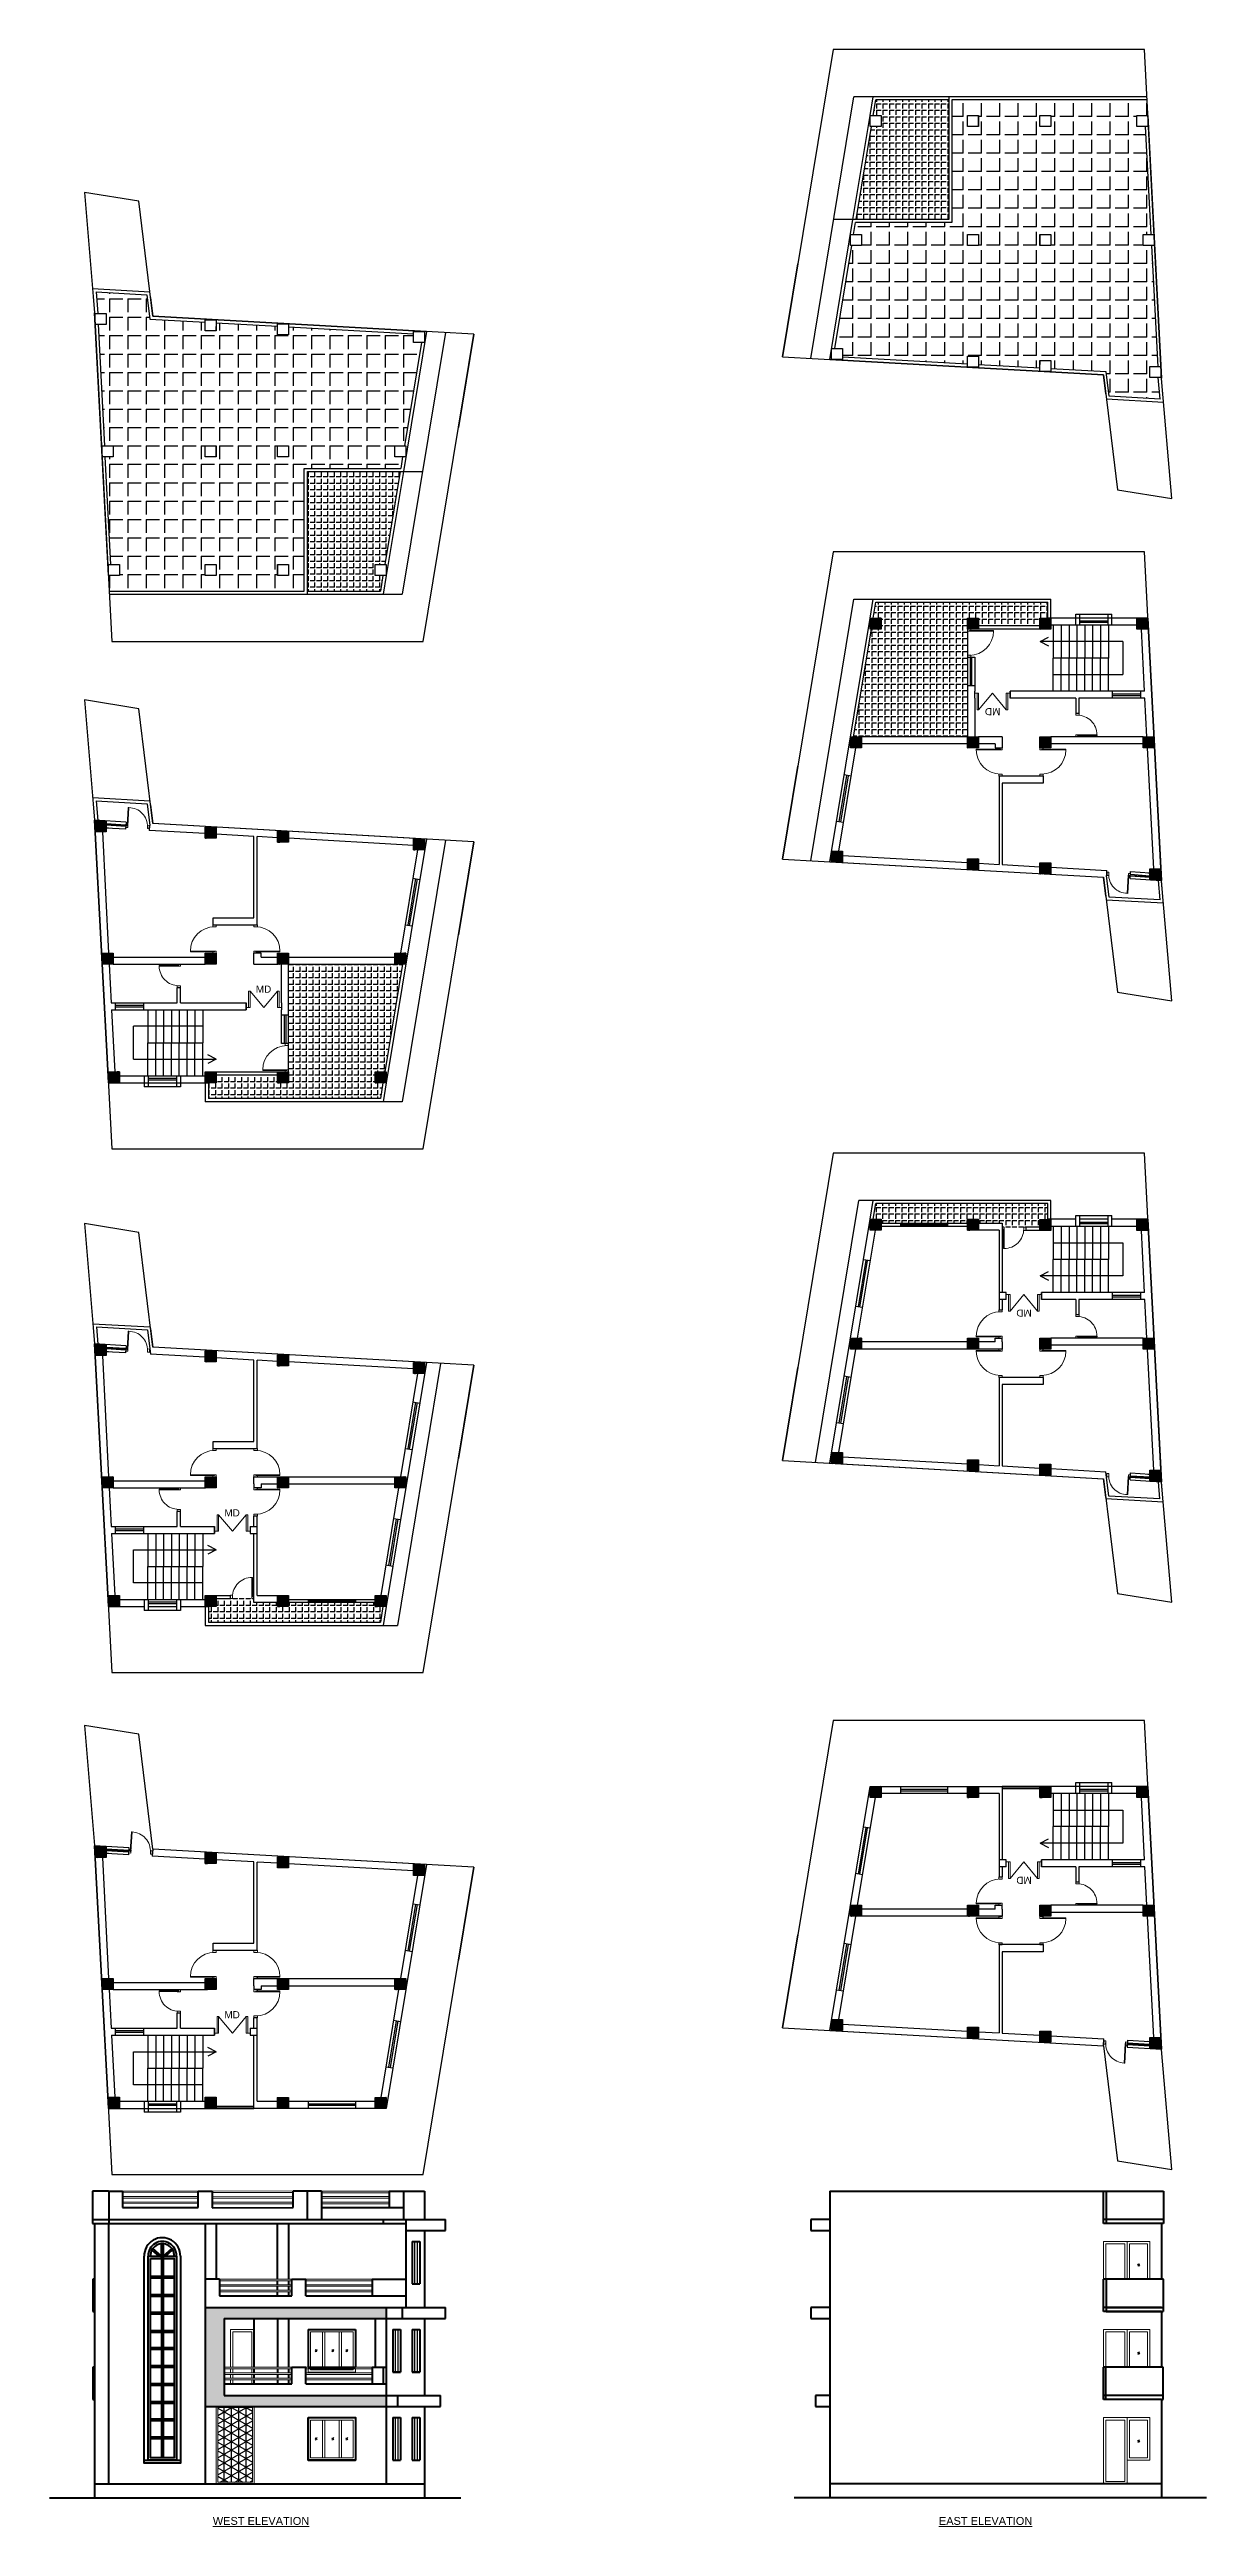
# Model space of a CAD drawing. Header units: inches. Extents: x -14619 to 1971361, y -855114 to -978.
# Drawn here: x 15659 to 17131, y -9434 to -6285 of the extents above; entities that cross this region are included whole.
import ezdxf
from ezdxf.enums import TextEntityAlignment as Align

# ---------------------------------------------------------------- set-up
doc = ezdxf.new("R2010")
doc.units = ezdxf.units.IN
doc.header["$LTSCALE"] = 0.5
doc.header["$MEASUREMENT"] = 0
for name, color, linetype, lineweight in [('elev 25', 143, 'Continuous', 20), ('ELEVATION', 85, 'Continuous', 9), ('HACTH', 8, 'Continuous', 5), ('TEXT', 220, 'Continuous', 9), ('Toilet', 7, 'Continuous', 25), ('wall', 20, 'Continuous', 40), ('win door light', 30, 'Continuous', 18), ('window', 6, 'Continuous', 13)]:
    doc.layers.add(name, color=color, linetype=linetype, lineweight=lineweight)
doc.styles.add('arial', font='arial.ttf')
doc.styles.get("Standard").update_dxf_attribs({"font": 'arial.ttf'})
pattern_1 = [(315, (35512.07191, 21874.06439), (0.08838834765, 0.08838834765), [])]
pattern_2 = [(270, (35512.072, 23799.296), (8.25, -2e-15), [6, -2.25]), (360, (35512.072, 23799.296), (2e-15, 8.25), [6, -2.25])]
pattern_3 = [(315, (35512.07191, 22638.5818), (0.08838834765, 0.08838834765), [])]
pattern_4 = [(270, (36397.625, 24563.814), (8.25, -2e-15), [6, -2.25]), (360, (36397.625, 24563.814), (2e-15, 8.25), [6, -2.25])]
pattern_5 = [(270, (37286.357, 25202.577), (8.25, -2e-15), [6, -2.25]), (360, (37286.357, 25202.577), (2e-15, 8.25), [6, -2.25])]
pattern_6 = [(90, (23716.62, 12470.48), (-23.375, 7e-15), [17, -6.375]), (180, (23716.62, 12470.48), (-9e-15, -23.375), [17, -6.375])]
pattern_7 = [(315, (35512.07191, 21152.84288), (0.08838834765, 0.08838834765), [])]
pattern_8 = [(135, (-2722.03012, -37910.45571), (-0.08838834765, -0.08838834765), [])]
pattern_9 = [(90, (-2722.03, -39835.6876), (-8.25, 3e-15), [6, -2.25]), (180, (-2722.03, -39835.6876), (-3e-15, -8.25), [6, -2.25])]
pattern_10 = [(135, (-2722.03012, -37244.6729), (-0.08838834765, -0.08838834765), [])]
pattern_11 = [(90, (-3607.5835, -39169.905), (-8.25, 3e-15), [6, -2.25]), (180, (-3607.5835, -39169.905), (-3e-15, -8.25), [6, -2.25])]
pattern_12 = [(90, (-4496.3155, -38524.728), (-8.25, 3e-15), [6, -2.25]), (180, (-4496.3155, -38524.728), (-3e-15, -8.25), [6, -2.25])]
pattern_13 = [(270, (9073.422, -25792.63), (23.375, -1e-14), [17, -6.375]), (360, (9073.422, -25792.63), (1e-14, 23.375), [17, -6.375])]
pattern_14 = [(135, (-2722.03012, -38548.47748), (-0.08838834765, -0.08838834765), [])]

msp = doc.modelspace()

# ---------------------------------------------------------------- texts
for p in [(16858.6, -7126.6), (16858.6, -7126.6), (16898.6, -7891.2), (16898.6, -7891.2), (16898.6, -8612.4), (16898.6, -8612.4)]:
    msp.add_text('MD', height=9.03, rotation=180).set_placement(p, align=Align.MIDDLE_CENTER)
for p in [(15931.4, -7479.4), (15931.4, -7479.4), (15891.4, -8145.2), (15891.4, -8145.2), (15891.4, -8783.3), (15891.4, -8783.3)]:
    msp.add_text('MD', height=9.03).set_placement(p, align=Align.MIDDLE_CENTER)
at = {"layer": 'TEXT', "ltscale": 5, "char_height": 10, "width": 169.444, "style": 'arial'}
for s, insert, attachment_point in [('\\pi20.02;{\\LWEST ELEVATION}', (15989.5, -9421.9), 3), ('{\\LEAST ELEVATION}', (16790.3, -9421.9), 1)]:
    msp.add_mtext(s, dxfattribs=dict(at, insert=insert, attachment_point=attachment_point))

# ---------------------------------------------------------------- blocks, each defined once
blk = doc.blocks.new('door')
at = {"layer": 'window', "ltscale": 0.002}
for p, q in [((-100562.7, -53980.3), (-100562.7, -53949.5)), ((-100561.8, -53949.5), (-100562.7, -53949.5)), ((-100561.8, -53980.3), (-100561.8, -53949.5)), ((-100561.8, -53980.3), (-100562.7, -53980.3))]:
    blk.add_line(p, q, dxfattribs=at)
for points in [[(-100596.1, -53982.5), (-100593.5, -53982.5), (-100593.5, -53978.2), (-100596.1, -53978.2)], [(-100560.1, -53982.5), (-100562.7, -53982.5), (-100562.7, -53978.2), (-100560.1, -53978.2)]]:
    blk.add_lwpolyline(points, close=True, dxfattribs=at)
blk.add_arc((-100562.7, -53980.4), 30.9, 89.9793, 179.9793, dxfattribs=at)

# ---------------------------------------------------------------- hatches: boundary and pattern name
h = msp.add_hatch()
h.set_pattern_fill('ANSI31', color=256, angle=270)
h.set_pattern_definition(pattern_3)
h.paths.add_polyline_path([(16932.8, -7021.6), (16932.8, -7007.6), (16918.8, -7007.6), (16918.8, -7021.6)])
h.paths.add_polyline_path([(17056.1, -7021.6), (17056.1, -7007.6), (17042.1, -7007.6), (17042.1, -7021.6)])
h.paths.add_polyline_path([(17063.9, -7172.5), (17063.9, -7158.5), (17049.9, -7158.5), (17049.9, -7172.5)])
h.paths.add_polyline_path([(17072.7, -7340.6), (17072.7, -7326.6), (17058.7, -7326.6), (17058.7, -7340.6), (17058.7, -7340.6)])
h.paths.add_polyline_path([(16932.8, -7332.7), (16932.8, -7318.7), (16918.8, -7318.7), (16918.8, -7332.7)])
h.paths.add_polyline_path([(16840.8, -7327.5), (16840.8, -7313.5), (16826.8, -7313.5), (16826.8, -7327.5)])
h.paths.add_polyline_path([(16932.8, -7172.5), (16932.8, -7158.5), (16918.8, -7158.5), (16918.8, -7172.5)])
h.paths.add_polyline_path([(16840.8, -7172.5), (16840.8, -7158.5), (16826.8, -7158.5), (16826.8, -7172.5)])
h.paths.add_polyline_path([(16840.8, -7021.5), (16840.8, -7007.5), (16826.8, -7007.5), (16826.8, -7021.5)])
h.paths.add_polyline_path([(16716.7, -7021.5), (16716.7, -7007.5), (16702.7, -7007.5), (16702.7, -7021.5)])
h.paths.add_polyline_path([(16691.8, -7172.5), (16691.8, -7158.5), (16677.8, -7158.5), (16677.8, -7172.5)])
h = msp.add_hatch()
h.set_pattern_fill('ANSI31', color=256, angle=270)
h.set_pattern_definition(pattern_3)
h.paths.add_polyline_path([(16932.8, -7021.6), (16932.8, -7007.6), (16918.8, -7007.6), (16918.8, -7021.6)])
h.paths.add_polyline_path([(17056.1, -7021.6), (17056.1, -7007.6), (17042.1, -7007.6), (17042.1, -7021.6)])
h.paths.add_polyline_path([(17063.9, -7172.5), (17063.9, -7158.5), (17049.9, -7158.5), (17049.9, -7172.5)])
h.paths.add_polyline_path([(17072.7, -7340.6), (17072.7, -7326.6), (17058.7, -7326.6), (17058.7, -7340.6), (17058.7, -7340.6)])
h.paths.add_polyline_path([(16932.8, -7332.7), (16932.8, -7318.7), (16918.8, -7318.7), (16918.8, -7332.7)])
h.paths.add_polyline_path([(16840.8, -7327.5), (16840.8, -7313.5), (16826.8, -7313.5), (16826.8, -7327.5)])
h.paths.add_polyline_path([(16932.8, -7172.5), (16932.8, -7158.5), (16918.8, -7158.5), (16918.8, -7172.5)])
h.paths.add_polyline_path([(16840.8, -7172.5), (16840.8, -7158.5), (16826.8, -7158.5), (16826.8, -7172.5)])
h.paths.add_polyline_path([(16840.8, -7021.5), (16840.8, -7007.5), (16826.8, -7007.5), (16826.8, -7021.5)])
h.paths.add_polyline_path([(16716.7, -7021.5), (16716.7, -7007.5), (16702.7, -7007.5), (16702.7, -7021.5)])
h.paths.add_polyline_path([(16691.8, -7172.5), (16691.8, -7158.5), (16677.8, -7158.5), (16677.8, -7172.5)])
h = msp.add_hatch()
h.set_pattern_fill('ANSI31', color=256, angle=450)
h.set_pattern_definition(pattern_10)
h.paths.add_polyline_path([(15857.2, -7584.5), (15857.2, -7598.5), (15871.2, -7598.5), (15871.2, -7584.5)])
h.paths.add_polyline_path([(15734, -7584.5), (15734, -7598.5), (15748, -7598.5), (15748, -7584.5)])
h.paths.add_polyline_path([(15726.1, -7433.6), (15726.1, -7447.6), (15740.1, -7447.6), (15740.1, -7433.6)])
h.paths.add_polyline_path([(15717.4, -7265.5), (15717.4, -7279.5), (15731.4, -7279.5), (15731.4, -7265.5), (15731.3, -7265.5)])
h.paths.add_polyline_path([(15857.2, -7273.4), (15857.2, -7287.4), (15871.2, -7287.4), (15871.2, -7273.4)])
h.paths.add_polyline_path([(15949.2, -7278.6), (15949.2, -7292.6), (15963.2, -7292.6), (15963.2, -7278.6)])
h.paths.add_polyline_path([(15857.2, -7433.6), (15857.2, -7447.6), (15871.2, -7447.6), (15871.2, -7433.6)])
h.paths.add_polyline_path([(15949.2, -7433.6), (15949.2, -7447.6), (15963.2, -7447.6), (15963.2, -7433.6)])
h.paths.add_polyline_path([(15949.2, -7584.6), (15949.2, -7598.6), (15963.2, -7598.6), (15963.2, -7584.6)])
h.paths.add_polyline_path([(16073.4, -7584.6), (16073.4, -7598.6), (16087.4, -7598.6), (16087.4, -7584.6)])
h.paths.add_polyline_path([(16098.3, -7433.6), (16098.3, -7447.6), (16112.3, -7447.6), (16112.3, -7433.6)])
h = msp.add_hatch()
h.set_pattern_fill('ANSI31', color=256, angle=450)
h.set_pattern_definition(pattern_10)
h.paths.add_polyline_path([(15857.2, -7584.5), (15857.2, -7598.5), (15871.2, -7598.5), (15871.2, -7584.5)])
h.paths.add_polyline_path([(15734, -7584.5), (15734, -7598.5), (15748, -7598.5), (15748, -7584.5)])
h.paths.add_polyline_path([(15726.1, -7433.6), (15726.1, -7447.6), (15740.1, -7447.6), (15740.1, -7433.6)])
h.paths.add_polyline_path([(15717.4, -7265.5), (15717.4, -7279.5), (15731.4, -7279.5), (15731.4, -7265.5), (15731.3, -7265.5)])
h.paths.add_polyline_path([(15857.2, -7273.4), (15857.2, -7287.4), (15871.2, -7287.4), (15871.2, -7273.4)])
h.paths.add_polyline_path([(15949.2, -7278.6), (15949.2, -7292.6), (15963.2, -7292.6), (15963.2, -7278.6)])
h.paths.add_polyline_path([(15857.2, -7433.6), (15857.2, -7447.6), (15871.2, -7447.6), (15871.2, -7433.6)])
h.paths.add_polyline_path([(15949.2, -7433.6), (15949.2, -7447.6), (15963.2, -7447.6), (15963.2, -7433.6)])
h.paths.add_polyline_path([(15949.2, -7584.6), (15949.2, -7598.6), (15963.2, -7598.6), (15963.2, -7584.6)])
h.paths.add_polyline_path([(16073.4, -7584.6), (16073.4, -7598.6), (16087.4, -7598.6), (16087.4, -7584.6)])
h.paths.add_polyline_path([(16098.3, -7433.6), (16098.3, -7447.6), (16112.3, -7447.6), (16112.3, -7433.6)])
h = msp.add_hatch()
h.set_pattern_fill('ANSI31', color=256, angle=450)
h.set_pattern_definition(pattern_10)
h.paths.add_polyline_path([(16122.2, -7302.3), (16136.2, -7302.3), (16136.2, -7288.3), (16122.2, -7288.3)])
h = msp.add_hatch()
h.set_pattern_fill('ANSI31', color=256, angle=450)
h.set_pattern_definition(pattern_10)
h.paths.add_polyline_path([(16122.2, -7302.3), (16136.2, -7302.3), (16136.2, -7288.3), (16122.2, -7288.3)])
h = msp.add_hatch()
h.set_pattern_fill('ANSI31', color=256, angle=270)
h.set_pattern_definition(pattern_3)
h.paths.add_polyline_path([(16667.9, -7303.8), (16653.9, -7303.8), (16653.9, -7317.8), (16667.9, -7317.8)])
h = msp.add_hatch()
h.set_pattern_fill('ANSI31', color=256, angle=270)
h.set_pattern_definition(pattern_3)
h.paths.add_polyline_path([(16667.9, -7303.8), (16653.9, -7303.8), (16653.9, -7317.8), (16667.9, -7317.8)])
h = msp.add_hatch()
h.set_pattern_fill('ANSI31', color=256, angle=270)
h.set_pattern_definition(pattern_1)
h.paths.add_polyline_path([(16932.8, -7786.1), (16932.8, -7772.1), (16918.8, -7772.1), (16918.8, -7786.1)])
h.paths.add_polyline_path([(17056.1, -7786.1), (17056.1, -7772.1), (17042.1, -7772.1), (17042.1, -7786.1)])
h.paths.add_polyline_path([(17063.9, -7937), (17063.9, -7923), (17049.9, -7923), (17049.9, -7937)])
h.paths.add_polyline_path([(17072.7, -8105.1), (17072.7, -8091.1), (17058.7, -8091.1), (17058.7, -8105.1), (17058.7, -8105.1)])
h.paths.add_polyline_path([(16932.8, -8097.2), (16932.8, -8083.2), (16918.8, -8083.2), (16918.8, -8097.2)])
h.paths.add_polyline_path([(16840.8, -8092), (16840.8, -8078), (16826.8, -8078), (16826.8, -8092)])
h.paths.add_polyline_path([(16932.8, -7937), (16932.8, -7923), (16918.8, -7923), (16918.8, -7937)])
h.paths.add_polyline_path([(16840.8, -7937), (16840.8, -7923), (16826.8, -7923), (16826.8, -7937)])
h.paths.add_polyline_path([(16840.8, -7786), (16840.8, -7772), (16826.8, -7772), (16826.8, -7786)])
h.paths.add_polyline_path([(16716.7, -7786), (16716.7, -7772), (16702.7, -7772), (16702.7, -7786)])
h.paths.add_polyline_path([(16691.8, -7937), (16691.8, -7923), (16677.8, -7923), (16677.8, -7937)])
h = msp.add_hatch()
h.set_pattern_fill('ANSI31', color=256, angle=270)
h.set_pattern_definition(pattern_1)
h.paths.add_polyline_path([(16932.8, -7786.1), (16932.8, -7772.1), (16918.8, -7772.1), (16918.8, -7786.1)])
h.paths.add_polyline_path([(17056.1, -7786.1), (17056.1, -7772.1), (17042.1, -7772.1), (17042.1, -7786.1)])
h.paths.add_polyline_path([(17063.9, -7937), (17063.9, -7923), (17049.9, -7923), (17049.9, -7937)])
h.paths.add_polyline_path([(17072.7, -8105.1), (17072.7, -8091.1), (17058.7, -8091.1), (17058.7, -8105.1), (17058.7, -8105.1)])
h.paths.add_polyline_path([(16932.8, -8097.2), (16932.8, -8083.2), (16918.8, -8083.2), (16918.8, -8097.2)])
h.paths.add_polyline_path([(16840.8, -8092), (16840.8, -8078), (16826.8, -8078), (16826.8, -8092)])
h.paths.add_polyline_path([(16932.8, -7937), (16932.8, -7923), (16918.8, -7923), (16918.8, -7937)])
h.paths.add_polyline_path([(16840.8, -7937), (16840.8, -7923), (16826.8, -7923), (16826.8, -7937)])
h.paths.add_polyline_path([(16840.8, -7786), (16840.8, -7772), (16826.8, -7772), (16826.8, -7786)])
h.paths.add_polyline_path([(16716.7, -7786), (16716.7, -7772), (16702.7, -7772), (16702.7, -7786)])
h.paths.add_polyline_path([(16691.8, -7937), (16691.8, -7923), (16677.8, -7923), (16677.8, -7937)])
h = msp.add_hatch()
h.set_pattern_fill('ANSI31', color=256, angle=450)
h.set_pattern_definition(pattern_8)
h.paths.add_polyline_path([(15857.2, -8250.3), (15857.2, -8264.3), (15871.2, -8264.3), (15871.2, -8250.3)])
h.paths.add_polyline_path([(15734, -8250.3), (15734, -8264.3), (15748, -8264.3), (15748, -8250.3)])
h.paths.add_polyline_path([(15726.1, -8099.4), (15726.1, -8113.4), (15740.1, -8113.4), (15740.1, -8099.4)])
h.paths.add_polyline_path([(15717.4, -7931.3), (15717.4, -7945.3), (15731.4, -7945.3), (15731.4, -7931.3), (15731.3, -7931.3)])
h.paths.add_polyline_path([(15857.2, -7939.2), (15857.2, -7953.2), (15871.2, -7953.2), (15871.2, -7939.2)])
h.paths.add_polyline_path([(15949.2, -7944.4), (15949.2, -7958.4), (15963.2, -7958.4), (15963.2, -7944.4)])
h.paths.add_polyline_path([(15857.2, -8099.4), (15857.2, -8113.4), (15871.2, -8113.4), (15871.2, -8099.4)])
h.paths.add_polyline_path([(15949.2, -8099.4), (15949.2, -8113.4), (15963.2, -8113.4), (15963.2, -8099.4)])
h.paths.add_polyline_path([(15949.2, -8250.4), (15949.2, -8264.4), (15963.2, -8264.4), (15963.2, -8250.4)])
h.paths.add_polyline_path([(16073.4, -8250.4), (16073.4, -8264.4), (16087.4, -8264.4), (16087.4, -8250.4)])
h.paths.add_polyline_path([(16098.3, -8099.4), (16098.3, -8113.4), (16112.3, -8113.4), (16112.3, -8099.4)])
h = msp.add_hatch()
h.set_pattern_fill('ANSI31', color=256, angle=450)
h.set_pattern_definition(pattern_8)
h.paths.add_polyline_path([(15857.2, -8250.3), (15857.2, -8264.3), (15871.2, -8264.3), (15871.2, -8250.3)])
h.paths.add_polyline_path([(15734, -8250.3), (15734, -8264.3), (15748, -8264.3), (15748, -8250.3)])
h.paths.add_polyline_path([(15726.1, -8099.4), (15726.1, -8113.4), (15740.1, -8113.4), (15740.1, -8099.4)])
h.paths.add_polyline_path([(15717.4, -7931.3), (15717.4, -7945.3), (15731.4, -7945.3), (15731.4, -7931.3), (15731.3, -7931.3)])
h.paths.add_polyline_path([(15857.2, -7939.2), (15857.2, -7953.2), (15871.2, -7953.2), (15871.2, -7939.2)])
h.paths.add_polyline_path([(15949.2, -7944.4), (15949.2, -7958.4), (15963.2, -7958.4), (15963.2, -7944.4)])
h.paths.add_polyline_path([(15857.2, -8099.4), (15857.2, -8113.4), (15871.2, -8113.4), (15871.2, -8099.4)])
h.paths.add_polyline_path([(15949.2, -8099.4), (15949.2, -8113.4), (15963.2, -8113.4), (15963.2, -8099.4)])
h.paths.add_polyline_path([(15949.2, -8250.4), (15949.2, -8264.4), (15963.2, -8264.4), (15963.2, -8250.4)])
h.paths.add_polyline_path([(16073.4, -8250.4), (16073.4, -8264.4), (16087.4, -8264.4), (16087.4, -8250.4)])
h.paths.add_polyline_path([(16098.3, -8099.4), (16098.3, -8113.4), (16112.3, -8113.4), (16112.3, -8099.4)])
h = msp.add_hatch()
h.set_pattern_fill('ANSI31', color=256, angle=450)
h.set_pattern_definition(pattern_8)
h.paths.add_polyline_path([(16122.2, -7968.1), (16136.2, -7968.1), (16136.2, -7954.1), (16122.2, -7954.1)])
h = msp.add_hatch()
h.set_pattern_fill('ANSI31', color=256, angle=450)
h.set_pattern_definition(pattern_8)
h.paths.add_polyline_path([(16122.2, -7968.1), (16136.2, -7968.1), (16136.2, -7954.1), (16122.2, -7954.1)])
h = msp.add_hatch()
h.set_pattern_fill('ANSI31', color=256, angle=270)
h.set_pattern_definition(pattern_1)
h.paths.add_polyline_path([(16667.9, -8068.3), (16653.9, -8068.3), (16653.9, -8082.3), (16667.9, -8082.3)])
h = msp.add_hatch()
h.set_pattern_fill('ANSI31', color=256, angle=270)
h.set_pattern_definition(pattern_1)
h.paths.add_polyline_path([(16667.9, -8068.3), (16653.9, -8068.3), (16653.9, -8082.3), (16667.9, -8082.3)])
h = msp.add_hatch()
h.set_pattern_fill('ANSI31', color=256, angle=270)
h.set_pattern_definition(pattern_7)
h.paths.add_polyline_path([(16932.8, -8507.3), (16932.8, -8493.3), (16918.8, -8493.3), (16918.8, -8507.3)])
h.paths.add_polyline_path([(17056.1, -8507.3), (17056.1, -8493.3), (17042.1, -8493.3), (17042.1, -8507.3)])
h.paths.add_polyline_path([(17063.9, -8658.2), (17063.9, -8644.2), (17049.9, -8644.2), (17049.9, -8658.2)])
h.paths.add_polyline_path([(17072.7, -8826.3), (17072.7, -8812.3), (17058.7, -8812.3), (17058.7, -8826.3), (17058.7, -8826.3)])
h.paths.add_polyline_path([(16932.8, -8818.4), (16932.8, -8804.4), (16918.8, -8804.4), (16918.8, -8818.4)])
h.paths.add_polyline_path([(16840.8, -8813.2), (16840.8, -8799.2), (16826.8, -8799.2), (16826.8, -8813.2)])
h.paths.add_polyline_path([(16932.8, -8658.2), (16932.8, -8644.2), (16918.8, -8644.2), (16918.8, -8658.2)])
h.paths.add_polyline_path([(16840.8, -8658.2), (16840.8, -8644.2), (16826.8, -8644.2), (16826.8, -8658.2)])
h.paths.add_polyline_path([(16840.8, -8507.2), (16840.8, -8493.2), (16826.8, -8493.2), (16826.8, -8507.2)])
h.paths.add_polyline_path([(16716.7, -8507.2), (16716.7, -8493.2), (16702.7, -8493.2), (16702.7, -8507.2)])
h.paths.add_polyline_path([(16691.8, -8658.2), (16691.8, -8644.2), (16677.8, -8644.2), (16677.8, -8658.2)])
h = msp.add_hatch()
h.set_pattern_fill('ANSI31', color=256, angle=270)
h.set_pattern_definition(pattern_7)
h.paths.add_polyline_path([(16932.8, -8507.3), (16932.8, -8493.3), (16918.8, -8493.3), (16918.8, -8507.3)])
h.paths.add_polyline_path([(17056.1, -8507.3), (17056.1, -8493.3), (17042.1, -8493.3), (17042.1, -8507.3)])
h.paths.add_polyline_path([(17063.9, -8658.2), (17063.9, -8644.2), (17049.9, -8644.2), (17049.9, -8658.2)])
h.paths.add_polyline_path([(17072.7, -8826.3), (17072.7, -8812.3), (17058.7, -8812.3), (17058.7, -8826.3), (17058.7, -8826.3)])
h.paths.add_polyline_path([(16932.8, -8818.4), (16932.8, -8804.4), (16918.8, -8804.4), (16918.8, -8818.4)])
h.paths.add_polyline_path([(16840.8, -8813.2), (16840.8, -8799.2), (16826.8, -8799.2), (16826.8, -8813.2)])
h.paths.add_polyline_path([(16932.8, -8658.2), (16932.8, -8644.2), (16918.8, -8644.2), (16918.8, -8658.2)])
h.paths.add_polyline_path([(16840.8, -8658.2), (16840.8, -8644.2), (16826.8, -8644.2), (16826.8, -8658.2)])
h.paths.add_polyline_path([(16840.8, -8507.2), (16840.8, -8493.2), (16826.8, -8493.2), (16826.8, -8507.2)])
h.paths.add_polyline_path([(16716.7, -8507.2), (16716.7, -8493.2), (16702.7, -8493.2), (16702.7, -8507.2)])
h.paths.add_polyline_path([(16691.8, -8658.2), (16691.8, -8644.2), (16677.8, -8644.2), (16677.8, -8658.2)])
h = msp.add_hatch()
h.set_pattern_fill('ANSI31', color=256, angle=450)
h.set_pattern_definition(pattern_14)
h.paths.add_polyline_path([(15857.2, -8888.3), (15857.2, -8902.3), (15871.2, -8902.3), (15871.2, -8888.3)])
h.paths.add_polyline_path([(15734, -8888.3), (15734, -8902.3), (15748, -8902.3), (15748, -8888.3)])
h.paths.add_polyline_path([(15726.1, -8737.4), (15726.1, -8751.4), (15740.1, -8751.4), (15740.1, -8737.4)])
h.paths.add_polyline_path([(15717.4, -8569.3), (15717.4, -8583.3), (15731.4, -8583.3), (15731.4, -8569.3), (15731.3, -8569.3)])
h.paths.add_polyline_path([(15857.2, -8577.2), (15857.2, -8591.2), (15871.2, -8591.2), (15871.2, -8577.2)])
h.paths.add_polyline_path([(15949.2, -8582.4), (15949.2, -8596.4), (15963.2, -8596.4), (15963.2, -8582.4)])
h.paths.add_polyline_path([(15857.2, -8737.4), (15857.2, -8751.4), (15871.2, -8751.4), (15871.2, -8737.4)])
h.paths.add_polyline_path([(15949.2, -8737.4), (15949.2, -8751.4), (15963.2, -8751.4), (15963.2, -8737.4)])
h.paths.add_polyline_path([(15949.2, -8888.4), (15949.2, -8902.4), (15963.2, -8902.4), (15963.2, -8888.4)])
h.paths.add_polyline_path([(16073.4, -8888.4), (16073.4, -8902.4), (16087.4, -8902.4), (16087.4, -8888.4)])
h.paths.add_polyline_path([(16098.3, -8737.4), (16098.3, -8751.4), (16112.3, -8751.4), (16112.3, -8737.4)])
h = msp.add_hatch()
h.set_pattern_fill('ANSI31', color=256, angle=450)
h.set_pattern_definition(pattern_14)
h.paths.add_polyline_path([(15857.2, -8888.3), (15857.2, -8902.3), (15871.2, -8902.3), (15871.2, -8888.3)])
h.paths.add_polyline_path([(15734, -8888.3), (15734, -8902.3), (15748, -8902.3), (15748, -8888.3)])
h.paths.add_polyline_path([(15726.1, -8737.4), (15726.1, -8751.4), (15740.1, -8751.4), (15740.1, -8737.4)])
h.paths.add_polyline_path([(15717.4, -8569.3), (15717.4, -8583.3), (15731.4, -8583.3), (15731.4, -8569.3), (15731.3, -8569.3)])
h.paths.add_polyline_path([(15857.2, -8577.2), (15857.2, -8591.2), (15871.2, -8591.2), (15871.2, -8577.2)])
h.paths.add_polyline_path([(15949.2, -8582.4), (15949.2, -8596.4), (15963.2, -8596.4), (15963.2, -8582.4)])
h.paths.add_polyline_path([(15857.2, -8737.4), (15857.2, -8751.4), (15871.2, -8751.4), (15871.2, -8737.4)])
h.paths.add_polyline_path([(15949.2, -8737.4), (15949.2, -8751.4), (15963.2, -8751.4), (15963.2, -8737.4)])
h.paths.add_polyline_path([(15949.2, -8888.4), (15949.2, -8902.4), (15963.2, -8902.4), (15963.2, -8888.4)])
h.paths.add_polyline_path([(16073.4, -8888.4), (16073.4, -8902.4), (16087.4, -8902.4), (16087.4, -8888.4)])
h.paths.add_polyline_path([(16098.3, -8737.4), (16098.3, -8751.4), (16112.3, -8751.4), (16112.3, -8737.4)])
h = msp.add_hatch()
h.set_pattern_fill('ANSI31', color=256, angle=450)
h.set_pattern_definition(pattern_14)
h.paths.add_polyline_path([(16122.2, -8606.1), (16136.2, -8606.1), (16136.2, -8592.1), (16122.2, -8592.1)])
h = msp.add_hatch()
h.set_pattern_fill('ANSI31', color=256, angle=450)
h.set_pattern_definition(pattern_14)
h.paths.add_polyline_path([(16122.2, -8606.1), (16136.2, -8606.1), (16136.2, -8592.1), (16122.2, -8592.1)])
h = msp.add_hatch()
h.set_pattern_fill('ANSI31', color=256, angle=270)
h.set_pattern_definition(pattern_7)
h.paths.add_polyline_path([(16667.9, -8789.5), (16653.9, -8789.5), (16653.9, -8803.5), (16667.9, -8803.5)])
h = msp.add_hatch()
h.set_pattern_fill('ANSI31', color=256, angle=270)
h.set_pattern_definition(pattern_7)
h.paths.add_polyline_path([(16667.9, -8789.5), (16653.9, -8789.5), (16653.9, -8803.5), (16667.9, -8803.5)])
h = msp.add_hatch()
h.set_pattern_fill('NET3', color=256, scale=75, angle=90)
h.paths.add_polyline_path([(15917.3, -9282.6), (15873.3, -9282.6), (15873.3, -9377.6), (15917.3, -9377.6)])
at = {"layer": 'HACTH'}
h = msp.add_hatch(color=256, dxfattribs=at)
h.dxf.hatch_style = 1
h.paths.add_polyline_path([(15857.3, -9155.6), (15857.3, -9281.6), (15871.3, -9281.6), (15919.3, -9281.6), (16087.4, -9281.6), (16087.4, -9267.6), (15881.3, -9267.6), (15881.3, -9169.6), (16087.4, -9169.6), (16087.4, -9155.6)])
at = {"layer": 'Toilet'}
h = msp.add_hatch(dxfattribs=at)
h.set_pattern_fill('ANGLE', color=256, scale=85, angle=450, style=0)
h.set_pattern_definition(pattern_6)
h.paths.add_polyline_path([(16932.8, -6679.9), (16932.8, -6690.7), (17003.2, -6694.7), (17006.9, -6725.6), (17071.6, -6729.2), (17069.3, -6701.8), (17058.7, -6701.8), (17058.7, -6687.8), (17068.7, -6687.8), (17060.6, -6533.7), (17049.9, -6533.7), (17049.9, -6519.7), (17059.9, -6519.7), (17052.8, -6382.8), (17042.1, -6382.8), (17042.1, -6368.8), (17056.1, -6368.8), (17056.1, -6368.7), (17055, -6348.7), (16806.8, -6348.7), (16806.8, -6504.7), (16684.3, -6504.7), (16681.8, -6519.7), (16691.8, -6519.7), (16691.8, -6533.7), (16679.5, -6533.7), (16657.8, -6665), (16667.9, -6665), (16667.9, -6675.8), (16826.8, -6684.7), (16826.8, -6674.7), (16840.8, -6674.7), (16840.8, -6675.5), (16840.8, -6685.5), (16918.8, -6689.9), (16918.8, -6679.9)])
h.paths.add_polyline_path([(16932.8, -6382.8), (16918.8, -6382.8), (16918.8, -6368.8), (16932.8, -6368.8)], flags=16)
h.paths.add_polyline_path([(16932.8, -6519.7), (16932.8, -6533.7), (16918.8, -6533.7), (16918.8, -6519.7)], flags=16)
h.paths.add_polyline_path([(16826.8, -6382.7), (16826.8, -6368.7), (16840.8, -6368.7), (16840.8, -6382.7)], flags=16)
h.paths.add_polyline_path([(16840.8, -6519.7), (16840.8, -6533.7), (16826.8, -6533.7), (16826.8, -6519.7)], flags=16)
h = msp.add_hatch(dxfattribs=at)
h.set_pattern_fill('ANGLE', color=256, scale=85, angle=450, style=0)
h.set_pattern_definition(pattern_6)
h.paths.add_polyline_path([(16932.8, -6679.9), (16932.8, -6690.7), (17003.2, -6694.7), (17006.9, -6725.6), (17071.6, -6729.2), (17069.3, -6701.8), (17058.7, -6701.8), (17058.7, -6687.8), (17068.7, -6687.8), (17060.6, -6533.7), (17049.9, -6533.7), (17049.9, -6519.7), (17059.9, -6519.7), (17052.8, -6382.8), (17042.1, -6382.8), (17042.1, -6368.8), (17056.1, -6368.8), (17056.1, -6368.7), (17055, -6348.7), (16806.8, -6348.7), (16806.8, -6504.7), (16684.3, -6504.7), (16681.8, -6519.7), (16691.8, -6519.7), (16691.8, -6533.7), (16679.5, -6533.7), (16657.8, -6665), (16667.9, -6665), (16667.9, -6675.8), (16826.8, -6684.7), (16826.8, -6674.7), (16840.8, -6674.7), (16840.8, -6675.5), (16840.8, -6685.5), (16918.8, -6689.9), (16918.8, -6679.9)])
h.paths.add_polyline_path([(16932.8, -6382.8), (16918.8, -6382.8), (16918.8, -6368.8), (16932.8, -6368.8)], flags=16)
h.paths.add_polyline_path([(16932.8, -6519.7), (16932.8, -6533.7), (16918.8, -6533.7), (16918.8, -6519.7)], flags=16)
h.paths.add_polyline_path([(16826.8, -6382.7), (16826.8, -6368.7), (16840.8, -6368.7), (16840.8, -6382.7)], flags=16)
h.paths.add_polyline_path([(16840.8, -6519.7), (16840.8, -6533.7), (16826.8, -6533.7), (16826.8, -6519.7)], flags=16)
h = msp.add_hatch(dxfattribs=at)
h.set_pattern_fill('ANGLE', color=256, scale=30, angle=270, style=0)
h.set_pattern_definition(pattern_5)
h.paths.add_polyline_path([(16802.8, -6348.7), (16710, -6348.7), (16706.7, -6368.7), (16716.7, -6368.7), (16716.7, -6382.7), (16704.4, -6382.7), (16684.9, -6500.7), (16802.8, -6500.7)])
h = msp.add_hatch(dxfattribs=at)
h.set_pattern_fill('ANGLE', color=256, scale=30, angle=270, style=0)
h.set_pattern_definition(pattern_5)
h.paths.add_polyline_path([(16802.8, -6348.7), (16710, -6348.7), (16706.7, -6368.7), (16716.7, -6368.7), (16716.7, -6382.7), (16704.4, -6382.7), (16684.9, -6500.7), (16802.8, -6500.7)])
h = msp.add_hatch(dxfattribs=at)
h.set_pattern_fill('ANGLE', color=256, scale=85, angle=630, style=0)
h.set_pattern_definition(pattern_13)
h.paths.add_polyline_path([(15857.2, -6642.2), (15857.2, -6631.4), (15786.9, -6627.5), (15783.1, -6596.6), (15718.4, -6593), (15720.7, -6620.3), (15731.4, -6620.3), (15731.4, -6634.3), (15721.4, -6634.3), (15729.4, -6788.4), (15740.1, -6788.4), (15740.1, -6802.4), (15730.1, -6802.4), (15737.2, -6939.3), (15748, -6939.3), (15748, -6953.3), (15734, -6953.3), (15734, -6953.4), (15735, -6973.4), (15983.2, -6973.4), (15983.2, -6817.4), (16105.8, -6817.4), (16108.2, -6802.4), (16098.3, -6802.4), (16098.3, -6788.4), (16110.5, -6788.4), (16132.2, -6657.2), (16122.2, -6657.2), (16122.2, -6646.4), (15963.2, -6637.4), (15963.2, -6647.4), (15949.2, -6647.4), (15949.2, -6646.6), (15949.2, -6636.6), (15871.2, -6632.2), (15871.2, -6642.2)])
h.paths.add_polyline_path([(15857.2, -6939.3), (15871.2, -6939.3), (15871.2, -6953.3), (15857.2, -6953.3)], flags=16)
h.paths.add_polyline_path([(15857.2, -6802.4), (15857.2, -6788.4), (15871.2, -6788.4), (15871.2, -6802.4)], flags=16)
h.paths.add_polyline_path([(15963.2, -6939.4), (15963.2, -6953.4), (15949.2, -6953.4), (15949.2, -6939.4)], flags=16)
h.paths.add_polyline_path([(15949.2, -6802.4), (15949.2, -6788.4), (15963.2, -6788.4), (15963.2, -6802.4)], flags=16)
h = msp.add_hatch(dxfattribs=at)
h.set_pattern_fill('ANGLE', color=256, scale=85, angle=630, style=0)
h.set_pattern_definition(pattern_13)
h.paths.add_polyline_path([(15857.2, -6642.2), (15857.2, -6631.4), (15786.9, -6627.5), (15783.1, -6596.6), (15718.4, -6593), (15720.7, -6620.3), (15731.4, -6620.3), (15731.4, -6634.3), (15721.4, -6634.3), (15729.4, -6788.4), (15740.1, -6788.4), (15740.1, -6802.4), (15730.1, -6802.4), (15737.2, -6939.3), (15748, -6939.3), (15748, -6953.3), (15734, -6953.3), (15734, -6953.4), (15735, -6973.4), (15983.2, -6973.4), (15983.2, -6817.4), (16105.8, -6817.4), (16108.2, -6802.4), (16098.3, -6802.4), (16098.3, -6788.4), (16110.5, -6788.4), (16132.2, -6657.2), (16122.2, -6657.2), (16122.2, -6646.4), (15963.2, -6637.4), (15963.2, -6647.4), (15949.2, -6647.4), (15949.2, -6646.6), (15949.2, -6636.6), (15871.2, -6632.2), (15871.2, -6642.2)])
h.paths.add_polyline_path([(15857.2, -6939.3), (15871.2, -6939.3), (15871.2, -6953.3), (15857.2, -6953.3)], flags=16)
h.paths.add_polyline_path([(15857.2, -6802.4), (15857.2, -6788.4), (15871.2, -6788.4), (15871.2, -6802.4)], flags=16)
h.paths.add_polyline_path([(15963.2, -6939.4), (15963.2, -6953.4), (15949.2, -6953.4), (15949.2, -6939.4)], flags=16)
h.paths.add_polyline_path([(15949.2, -6802.4), (15949.2, -6788.4), (15963.2, -6788.4), (15963.2, -6802.4)], flags=16)
h = msp.add_hatch(dxfattribs=at)
h.set_pattern_fill('ANGLE', color=256, scale=30, angle=450, style=0)
h.set_pattern_definition(pattern_12)
h.paths.add_polyline_path([(15987.2, -6973.4), (16080, -6973.4), (16083.3, -6953.4), (16073.4, -6953.4), (16073.4, -6939.4), (16085.6, -6939.4), (16105.1, -6821.4), (15987.2, -6821.4)])
h = msp.add_hatch(dxfattribs=at)
h.set_pattern_fill('ANGLE', color=256, scale=30, angle=450, style=0)
h.set_pattern_definition(pattern_12)
h.paths.add_polyline_path([(15987.2, -6973.4), (16080, -6973.4), (16083.3, -6953.4), (16073.4, -6953.4), (16073.4, -6939.4), (16085.6, -6939.4), (16105.1, -6821.4), (15987.2, -6821.4)])
h = msp.add_hatch(dxfattribs=at)
h.set_pattern_fill('ANGLE', color=256, scale=30, angle=270, style=0)
h.set_pattern_definition(pattern_4)
h.paths.add_polyline_path([(16928.8, -6987.5), (16710, -6987.5), (16706.7, -7007.5), (16716.7, -7007.5), (16716.7, -7021.5), (16704.4, -7021.5), (16681.8, -7158.5), (16826.8, -7158.5), (16826.8, -7057.5), (16826.8, -7021.5), (16826.8, -7021.5), (16826.8, -7007.5), (16840.8, -7007.5), (16840.8, -7017.6), (16918.8, -7017.6), (16918.8, -7007.6), (16928.8, -7007.6)])
h = msp.add_hatch(dxfattribs=at)
h.set_pattern_fill('ANGLE', color=256, scale=30, angle=270, style=0)
h.set_pattern_definition(pattern_4)
h.paths.add_polyline_path([(16928.8, -6987.5), (16710, -6987.5), (16706.7, -7007.5), (16716.7, -7007.5), (16716.7, -7021.5), (16704.4, -7021.5), (16681.8, -7158.5), (16826.8, -7158.5), (16826.8, -7057.5), (16826.8, -7021.5), (16826.8, -7021.5), (16826.8, -7007.5), (16840.8, -7007.5), (16840.8, -7017.6), (16918.8, -7017.6), (16918.8, -7007.6), (16928.8, -7007.6)])
h = msp.add_hatch(dxfattribs=at)
h.set_pattern_fill('ANGLE', color=256, scale=30, angle=450, style=0)
h.set_pattern_definition(pattern_11)
h.paths.add_polyline_path([(15861.2, -7618.6), (16080, -7618.6), (16083.3, -7598.6), (16073.4, -7598.6), (16073.4, -7584.6), (16085.6, -7584.6), (16108.2, -7447.6), (15963.2, -7447.6), (15963.2, -7548.6), (15963.2, -7584.6), (15963.2, -7584.6), (15963.2, -7598.6), (15949.2, -7598.6), (15949.2, -7588.5), (15871.2, -7588.5), (15871.2, -7598.5), (15861.2, -7598.5)])
h = msp.add_hatch(dxfattribs=at)
h.set_pattern_fill('ANGLE', color=256, scale=30, angle=450, style=0)
h.set_pattern_definition(pattern_11)
h.paths.add_polyline_path([(15861.2, -7618.6), (16080, -7618.6), (16083.3, -7598.6), (16073.4, -7598.6), (16073.4, -7584.6), (16085.6, -7584.6), (16108.2, -7447.6), (15963.2, -7447.6), (15963.2, -7548.6), (15963.2, -7584.6), (15963.2, -7584.6), (15963.2, -7598.6), (15949.2, -7598.6), (15949.2, -7588.5), (15871.2, -7588.5), (15871.2, -7598.5), (15861.2, -7598.5)])
h = msp.add_hatch(dxfattribs=at)
h.set_pattern_fill('ANGLE', color=256, scale=30, angle=270, style=0)
h.set_pattern_definition(pattern_2)
h.paths.add_polyline_path([(16928.8, -7752), (16710, -7752), (16706.7, -7772), (16716.7, -7772), (16716.7, -7777), (16826.8, -7777), (16826.8, -7772), (16840.8, -7772), (16840.8, -7777), (16870.8, -7777), (16870.8, -7782.1), (16900.8, -7782.1), (16900.8, -7782.1), (16918.8, -7782.1), (16918.8, -7772.1), (16928.8, -7772.1)])
h = msp.add_hatch(dxfattribs=at)
h.set_pattern_fill('ANGLE', color=256, scale=30, angle=270, style=0)
h.set_pattern_definition(pattern_2)
h.paths.add_polyline_path([(16928.8, -7752), (16710, -7752), (16706.7, -7772), (16716.7, -7772), (16716.7, -7777), (16826.8, -7777), (16826.8, -7772), (16840.8, -7772), (16840.8, -7777), (16870.8, -7777), (16870.8, -7782.1), (16900.8, -7782.1), (16900.8, -7782.1), (16918.8, -7782.1), (16918.8, -7772.1), (16928.8, -7772.1)])
h = msp.add_hatch(dxfattribs=at)
h.set_pattern_fill('ANGLE', color=256, scale=30, angle=450, style=0)
h.set_pattern_definition(pattern_9)
h.paths.add_polyline_path([(15861.2, -8284.4), (16080, -8284.4), (16083.3, -8264.4), (16073.4, -8264.4), (16073.4, -8259.4), (15963.2, -8259.4), (15963.2, -8264.4), (15949.2, -8264.4), (15949.2, -8259.4), (15919.2, -8259.4), (15919.2, -8254.3), (15889.2, -8254.3), (15889.2, -8254.3), (15871.2, -8254.3), (15871.2, -8264.3), (15861.2, -8264.3)])
h = msp.add_hatch(dxfattribs=at)
h.set_pattern_fill('ANGLE', color=256, scale=30, angle=450, style=0)
h.set_pattern_definition(pattern_9)
h.paths.add_polyline_path([(15861.2, -8284.4), (16080, -8284.4), (16083.3, -8264.4), (16073.4, -8264.4), (16073.4, -8259.4), (15963.2, -8259.4), (15963.2, -8264.4), (15949.2, -8264.4), (15949.2, -8259.4), (15919.2, -8259.4), (15919.2, -8254.3), (15889.2, -8254.3), (15889.2, -8254.3), (15871.2, -8254.3), (15871.2, -8264.3), (15861.2, -8264.3)])

# ---------------------------------------------------------------- linework, layer by layer
for p, q in [((16802.8, -6344.7), (16682.3, -6344.7)), ((16802.8, -6344.7), (16682.3, -6344.7)), ((16702.7, -6368.7), (16706.6, -6344.7)), ((16702.7, -6368.7), (16706.6, -6344.7)), ((16706.7, -6368.7), (16710, -6348.7)), ((16706.7, -6368.7), (16710, -6348.7)), ((16802.8, -6348.7), (16710, -6348.7)), ((16802.8, -6348.7), (16710, -6348.7)), ((16802.8, -6344.7), (16802.8, -6500.7)), ((17054.8, -6344.7), (16802.8, -6344.7)), ((16802.8, -6344.7), (16802.8, -6500.7)), ((17054.8, -6344.7), (16802.8, -6344.7)), ((16806.8, -6348.7), (16806.8, -6504.7)), ((17054.8, -6348.7), (16806.8, -6348.7)), ((16806.8, -6348.7), (16806.8, -6504.7)), ((17054.8, -6348.7), (16806.8, -6348.7)), ((16928.8, -6368.8), (16928.8, -6368.7)), ((16928.8, -6368.8), (16928.8, -6368.7)), ((17052.8, -6382.8), (17059.9, -6519.7)), ((17052.8, -6382.8), (17059.9, -6519.7)), ((17056.1, -6368.7), (17072.7, -6687.8)), ((17056.1, -6368.7), (17072.7, -6687.8)), ((17060.6, -6533.7), (17068.7, -6688)), ((17060.6, -6533.7), (17068.7, -6688)), ((15714, -6588.7), (15786.7, -6592.8)), ((15714, -6588.7), (15786.7, -6592.8)), ((15714.9, -6598.8), (15716.6, -6619.5)), ((15714.9, -6598.8), (15716.6, -6619.5)), ((15718.4, -6593), (15720.7, -6620.3)), ((15718.4, -6593), (15783.1, -6596.6)), ((15718.4, -6593), (15720.7, -6620.3)), ((15718.4, -6593), (15783.1, -6596.6)), ((15783.1, -6596.6), (15786.9, -6627.5)), ((15783.1, -6596.6), (15786.9, -6627.5)), ((15787.5, -6599.8), (15790.4, -6623.7)), ((15787.5, -6599.8), (15790.4, -6623.7)), ((15734, -6953.4), (15717.4, -6634.3)), ((15734, -6953.4), (15717.4, -6634.3)), ((15729.4, -6788.4), (15721.4, -6634.1)), ((15729.4, -6788.4), (15721.4, -6634.1)), ((15786.9, -6627.5), (15857.2, -6631.4)), ((15786.9, -6627.5), (15857.2, -6631.4)), ((15790.4, -6623.7), (16138.5, -6643.3)), ((15790.4, -6623.7), (16138.5, -6643.3)), ((15871.2, -6632.2), (15949.2, -6636.6)), ((15871.2, -6632.2), (15949.2, -6636.6)), ((15963.2, -6637.4), (16122.2, -6646.4)), ((15963.2, -6637.4), (16122.2, -6646.4)), ((16826.8, -6684.7), (16667.9, -6675.8)), ((16826.8, -6684.7), (16667.9, -6675.8)), ((16999.6, -6698.5), (16651.5, -6678.9)), ((16999.6, -6698.5), (16651.5, -6678.9)), ((16918.8, -6689.9), (16840.8, -6685.5)), ((16918.8, -6689.9), (16840.8, -6685.5)), ((17003.2, -6694.7), (16932.8, -6690.7)), ((17003.2, -6694.7), (16932.8, -6690.7)), ((17002.5, -6722.4), (16999.6, -6698.5)), ((17002.5, -6722.4), (16999.6, -6698.5)), ((17006.9, -6725.6), (17003.2, -6694.7)), ((17006.9, -6725.6), (17003.2, -6694.7)), ((17071.6, -6729.2), (17069.3, -6701.8)), ((17071.6, -6729.2), (17069.3, -6701.8)), ((17075.2, -6723.3), (17073.4, -6702.6)), ((17075.2, -6723.3), (17073.4, -6702.6)), ((17076, -6733.5), (17003.3, -6729.4)), ((17076, -6733.5), (17003.3, -6729.4)), ((17071.6, -6729.2), (17006.9, -6725.6)), ((17071.6, -6729.2), (17006.9, -6725.6)), ((15737.2, -6939.3), (15730.1, -6802.4)), ((15737.2, -6939.3), (15730.1, -6802.4)), ((15983.2, -6973.4), (15983.2, -6817.4)), ((15983.2, -6973.4), (15983.2, -6817.4)), ((15987.2, -6977.4), (15987.2, -6821.4)), ((15987.2, -6977.4), (15987.2, -6821.4)), ((15861.2, -6953.3), (15861.2, -6953.4)), ((15861.2, -6953.3), (15861.2, -6953.4)), ((16083.3, -6953.4), (16080, -6973.4)), ((16083.3, -6953.4), (16080, -6973.4)), ((16087.4, -6953.4), (16083.4, -6977.4)), ((16087.4, -6953.4), (16083.4, -6977.4)), ((15735.2, -6973.4), (15983.2, -6973.4)), ((15735.2, -6973.4), (15983.2, -6973.4)), ((15735.2, -6977.4), (15987.2, -6977.4)), ((15735.2, -6977.4), (15987.2, -6977.4)), ((15987.2, -6973.4), (16080, -6973.4)), ((15987.2, -6973.4), (16080, -6973.4)), ((15987.2, -6977.4), (16107.7, -6977.4)), ((15987.2, -6977.4), (16107.7, -6977.4)), ((16682.3, -6983.5), (16932.8, -6983.5)), ((16682.3, -6983.5), (16932.8, -6983.5)), ((16702.7, -7007.5), (16706.6, -6983.5)), ((16702.7, -7007.5), (16706.6, -6983.5)), ((16706.7, -7007.5), (16710, -6987.5)), ((16706.7, -7007.5), (16710, -6987.5)), ((16710, -6987.5), (16928.8, -6987.5)), ((16710, -6987.5), (16928.8, -6987.5)), ((16928.8, -7007.6), (16928.8, -6987.5)), ((16928.8, -7007.6), (16928.8, -6987.5)), ((16932.8, -7007.6), (16932.8, -6983.5)), ((16932.8, -7007.6), (16932.8, -6983.5)), ((16826.8, -7021.5), (16826.8, -7057.5)), ((16826.8, -7021.5), (16826.8, -7057.5)), ((16918.8, -7017.6), (16840.8, -7017.6)), ((16918.8, -7017.6), (16840.8, -7017.6)), ((16918.8, -7021.6), (16840.8, -7021.6)), ((16918.8, -7021.6), (16840.8, -7021.6)), ((16964.4, -7002.5), (17010.4, -7002.5)), ((16964.4, -7002.5), (17010.4, -7002.5)), ((16918.9, -7037.5), (16929.5, -7032)), ((16918.9, -7037.5), (16929.5, -7032)), ((17024.3, -7037.5), (16918.9, -7037.5)), ((16918.9, -7037.5), (16929.5, -7043)), ((17024.3, -7037.5), (16918.9, -7037.5)), ((16918.9, -7037.5), (16929.5, -7043)), ((17024.3, -7037.5), (17024.3, -7079.5)), ((17024.3, -7037.5), (17024.3, -7079.5)), ((16826.8, -7057.5), (16826.8, -7158.5)), ((16826.8, -7057.5), (16835.8, -7057.5)), ((16826.8, -7057.5), (16826.8, -7158.5)), ((16826.8, -7057.5), (16835.8, -7057.5)), ((16830.3, -7093.5), (16830.3, -7057.5)), ((16830.3, -7093.5), (16830.3, -7057.5)), ((16832.3, -7093.5), (16832.3, -7057.5)), ((16832.3, -7093.5), (16832.3, -7057.5)), ((16835.8, -7057.5), (16835.8, -7100.5)), ((16835.8, -7057.5), (16835.8, -7100.5)), ((16935.8, -7079.5), (17024.3, -7079.5)), ((16935.8, -7079.5), (17024.3, -7079.5)), ((16826.8, -7093.5), (16835.8, -7093.5)), ((16826.8, -7093.5), (16835.8, -7093.5)), ((16835.8, -7100.5), (16835.8, -7100.5)), ((16835.8, -7100.5), (16835.8, -7100.5)), ((16835.8, -7109.5), (16835.8, -7109.5)), ((16835.8, -7109.5), (16835.8, -7158.5)), ((16835.8, -7109.5), (16835.8, -7109.5)), ((16835.8, -7109.5), (16835.8, -7158.5)), ((16861.8, -7167.5), (16861.8, -7172.5)), ((16861.8, -7167.5), (16861.8, -7172.5)), ((16861.8, -7172.5), (16870.8, -7172.5)), ((16861.8, -7172.5), (16870.8, -7172.5)), ((16870.8, -7167.5), (16870.8, -7172.5)), ((16870.8, -7167.5), (16870.8, -7172.5)), ((15714.2, -7235.9), (15786.9, -7240)), ((15714.2, -7235.9), (15786.9, -7240)), ((15718.6, -7240.1), (15720.6, -7264.9)), ((15718.6, -7240.1), (15783.4, -7243.8)), ((15718.6, -7240.1), (15720.6, -7264.9)), ((15718.6, -7240.1), (15783.4, -7243.8)), ((15714.9, -7244), (15716.6, -7264.7)), ((15714.9, -7244), (15716.6, -7264.7)), ((15783.4, -7243.8), (15786.7, -7271.2)), ((15783.4, -7243.8), (15786.7, -7271.2)), ((15786.4, -7271.2), (15786, -7277.6)), ((15786.4, -7271.2), (15786, -7277.6)), ((15786.4, -7271.2), (15786.7, -7271.2)), ((15786.4, -7271.2), (15786.7, -7271.2)), ((15787.5, -7245), (15790.4, -7268.8)), ((15787.5, -7245), (15790.4, -7268.8)), ((17002.5, -7361.1), (16999.6, -7337.2)), ((17002.5, -7361.1), (16999.6, -7337.2)), ((17006.7, -7362.3), (17003.4, -7334.9)), ((17003.7, -7334.9), (17003.4, -7334.9)), ((17006.7, -7362.3), (17003.4, -7334.9)), ((17003.7, -7334.9), (17003.4, -7334.9)), ((17003.7, -7334.9), (17004, -7328.5)), ((17003.7, -7334.9), (17004, -7328.5)), ((17075.9, -7370.2), (17003.1, -7366.1)), ((17075.9, -7370.2), (17003.1, -7366.1)), ((17071.5, -7366), (17006.7, -7362.3)), ((17071.5, -7366), (17006.7, -7362.3)), ((17071.5, -7366), (17069.4, -7341.2)), ((17071.5, -7366), (17069.4, -7341.2)), ((17075.2, -7362.1), (17073.4, -7341.4)), ((17075.2, -7362.1), (17073.4, -7341.4)), ((15919.2, -7438.6), (15919.2, -7433.6)), ((15928.2, -7433.6), (15919.2, -7433.6)), ((15919.2, -7438.6), (15919.2, -7433.6)), ((15928.2, -7433.6), (15919.2, -7433.6)), ((15928.2, -7438.6), (15928.2, -7433.6)), ((15928.2, -7438.6), (15928.2, -7433.6)), ((15954.2, -7496.6), (15954.2, -7447.6)), ((15954.2, -7496.6), (15954.2, -7447.6)), ((15963.2, -7548.6), (15963.2, -7447.6)), ((15963.2, -7548.6), (15963.2, -7447.6)), ((15954.2, -7496.6), (15954.2, -7496.6)), ((15954.2, -7496.6), (15954.2, -7496.6)), ((15954.2, -7505.6), (15954.2, -7505.6)), ((15954.2, -7548.6), (15954.2, -7505.6)), ((15954.2, -7505.6), (15954.2, -7505.6)), ((15954.2, -7548.6), (15954.2, -7505.6)), ((15963.2, -7512.6), (15954.2, -7512.6)), ((15963.2, -7512.6), (15954.2, -7512.6)), ((15957.7, -7512.6), (15957.7, -7548.6)), ((15957.7, -7512.6), (15957.7, -7548.6)), ((15959.7, -7512.6), (15959.7, -7548.6)), ((15959.7, -7512.6), (15959.7, -7548.6)), ((15854.2, -7526.6), (15765.8, -7526.6)), ((15765.8, -7568.6), (15765.8, -7526.6)), ((15854.2, -7526.6), (15765.8, -7526.6)), ((15765.8, -7568.6), (15765.8, -7526.6)), ((15963.2, -7548.6), (15954.2, -7548.6)), ((15963.2, -7548.6), (15954.2, -7548.6)), ((15963.2, -7584.6), (15963.2, -7548.6)), ((15963.2, -7584.6), (15963.2, -7548.6)), ((15765.8, -7568.6), (15871.1, -7568.6)), ((15765.8, -7568.6), (15871.1, -7568.6)), ((15871.1, -7568.6), (15860.6, -7563.1)), ((15871.1, -7568.6), (15860.6, -7563.1)), ((15871.1, -7568.6), (15860.6, -7574.1)), ((15871.1, -7568.6), (15860.6, -7574.1)), ((15871.2, -7584.5), (15949.2, -7584.5)), ((15871.2, -7584.5), (15949.2, -7584.5)), ((15871.2, -7588.5), (15949.2, -7588.5)), ((15871.2, -7588.5), (15949.2, -7588.5)), ((15825.6, -7603.6), (15779.6, -7603.6)), ((15825.6, -7603.6), (15779.6, -7603.6)), ((15857.2, -7598.5), (15857.2, -7622.6)), ((15857.2, -7598.5), (15857.2, -7622.6)), ((15861.2, -7598.5), (15861.2, -7618.6)), ((15861.2, -7598.5), (15861.2, -7618.6)), ((16080, -7618.6), (15861.2, -7618.6)), ((16080, -7618.6), (15861.2, -7618.6)), ((16083.3, -7598.6), (16080, -7618.6)), ((16083.3, -7598.6), (16080, -7618.6)), ((16087.4, -7598.6), (16083.4, -7622.6)), ((16087.4, -7598.6), (16083.4, -7622.6)), ((16107.7, -7622.6), (15857.2, -7622.6)), ((16107.7, -7622.6), (15857.2, -7622.6)), ((16932.8, -7748), (16688.4, -7748)), ((16932.8, -7748), (16688.4, -7748)), ((16702.7, -7772), (16706.6, -7748)), ((16702.7, -7772), (16706.6, -7748)), ((16928.8, -7752), (16710, -7752)), ((16928.8, -7752), (16710, -7752)), ((16928.8, -7772.1), (16928.8, -7752)), ((16928.8, -7772.1), (16928.8, -7752)), ((16932.8, -7772.1), (16932.8, -7748)), ((16932.8, -7772.1), (16932.8, -7748)), ((16964.4, -7767), (17010.4, -7767)), ((16964.4, -7767), (17010.4, -7767)), ((16918.8, -7782.1), (16900.8, -7782.1)), ((16918.8, -7782.1), (16900.8, -7782.1)), ((16918.8, -7786.1), (16900.8, -7786.1)), ((16918.8, -7786.1), (16900.8, -7786.1)), ((16935.8, -7802), (17024.3, -7802)), ((16935.8, -7802), (17024.3, -7802)), ((17024.3, -7802), (17024.3, -7844)), ((17024.3, -7802), (17024.3, -7844)), ((16918.9, -7844), (16929.5, -7838.5)), ((16918.9, -7844), (16929.5, -7838.5)), ((16875.8, -7865), (16866.8, -7865)), ((16875.8, -7865), (16866.8, -7865)), ((17024.3, -7844), (16918.9, -7844)), ((16918.9, -7844), (16929.5, -7849.5)), ((17024.3, -7844), (16918.9, -7844)), ((16918.9, -7844), (16929.5, -7849.5)), ((16875.8, -7874), (16866.8, -7874)), ((16875.8, -7874), (16866.8, -7874)), ((16866.8, -7887), (16870.8, -7887)), ((16866.8, -7887), (16870.8, -7887)), ((15714.4, -7904.7), (15787.3, -7908.8)), ((15714.4, -7904.7), (15787.3, -7908.8)), ((15714.9, -7909.8), (15716.6, -7930.5)), ((15714.9, -7909.8), (15716.6, -7930.5)), ((15718.8, -7908.9), (15720.6, -7930.7)), ((15718.8, -7908.9), (15783.7, -7912.6)), ((15718.8, -7908.9), (15720.6, -7930.7)), ((15718.8, -7908.9), (15783.7, -7912.6)), ((15783.7, -7912.6), (15787.5, -7943.5)), ((15783.7, -7912.6), (15787.5, -7943.5)), ((15787.5, -7910.7), (15790.4, -7934.6)), ((15787.5, -7910.7), (15790.4, -7934.6)), ((16861.8, -7923), (16870.8, -7923)), ((16861.8, -7928), (16861.8, -7923)), ((16861.8, -7923), (16870.8, -7923)), ((16861.8, -7928), (16861.8, -7923)), ((16870.8, -7928), (16870.8, -7923)), ((16870.8, -7928), (16870.8, -7923)), ((15786.4, -7937), (15786.7, -7937)), ((15786.4, -7937), (15786.7, -7937)), ((17006.3, -8123.8), (17002.6, -8092.9)), ((17006.3, -8123.8), (17002.6, -8092.9)), ((15919.2, -8108.4), (15919.2, -8113.4)), ((15919.2, -8108.4), (15919.2, -8113.4)), ((15928.2, -8113.4), (15919.2, -8113.4)), ((15928.2, -8113.4), (15919.2, -8113.4)), ((15928.2, -8108.4), (15928.2, -8113.4)), ((15928.2, -8108.4), (15928.2, -8113.4)), ((17002.5, -8125.6), (16999.6, -8101.8)), ((17002.5, -8125.6), (16999.6, -8101.8)), ((17003.7, -8099.4), (17003.4, -8099.4)), ((17003.7, -8099.4), (17003.4, -8099.4)), ((17071.2, -8127.4), (17006.3, -8123.8)), ((17071.2, -8127.4), (17006.3, -8123.8)), ((17071.2, -8127.4), (17069.4, -8105.7)), ((17071.2, -8127.4), (17069.4, -8105.7)), ((17075.2, -8126.6), (17073.4, -8105.9)), ((17075.2, -8126.6), (17073.4, -8105.9)), ((15923.2, -8149.4), (15919.2, -8149.4)), ((15923.2, -8149.4), (15919.2, -8149.4)), ((17075.6, -8131.7), (17002.7, -8127.6)), ((17075.6, -8131.7), (17002.7, -8127.6)), ((15871.1, -8192.4), (15860.6, -8186.9)), ((15871.1, -8192.4), (15860.6, -8186.9)), ((15914.2, -8162.4), (15923.2, -8162.4)), ((15914.2, -8162.4), (15923.2, -8162.4)), ((15914.2, -8171.4), (15923.2, -8171.4)), ((15914.2, -8171.4), (15923.2, -8171.4)), ((15765.8, -8234.4), (15765.8, -8192.4)), ((15765.8, -8192.4), (15871.1, -8192.4)), ((15765.8, -8234.4), (15765.8, -8192.4)), ((15765.8, -8192.4), (15871.1, -8192.4)), ((15871.1, -8192.4), (15860.6, -8197.9)), ((15871.1, -8192.4), (15860.6, -8197.9)), ((15854.2, -8234.4), (15765.8, -8234.4)), ((15854.2, -8234.4), (15765.8, -8234.4)), ((15871.2, -8250.3), (15889.2, -8250.3)), ((15871.2, -8250.3), (15889.2, -8250.3)), ((15825.6, -8269.4), (15779.6, -8269.4)), ((15825.6, -8269.4), (15779.6, -8269.4)), ((15857.2, -8264.3), (15857.2, -8288.4)), ((15857.2, -8264.3), (15857.2, -8288.4)), ((15861.2, -8264.3), (15861.2, -8284.4)), ((15861.2, -8264.3), (15861.2, -8284.4)), ((15871.2, -8254.3), (15889.2, -8254.3)), ((15871.2, -8254.3), (15889.2, -8254.3)), ((16087.4, -8264.4), (16083.4, -8288.4)), ((16087.4, -8264.4), (16083.4, -8288.4)), ((15857.2, -8288.4), (16101.7, -8288.4)), ((15857.2, -8288.4), (16101.7, -8288.4)), ((15861.2, -8284.4), (16080, -8284.4)), ((15861.2, -8284.4), (16080, -8284.4)), ((16964.4, -8488.2), (17010.4, -8488.2)), ((16964.4, -8488.2), (17010.4, -8488.2)), ((16935.8, -8523.2), (17024.3, -8523.2)), ((16935.8, -8523.2), (17024.3, -8523.2)), ((17024.3, -8523.2), (17024.3, -8565.2)), ((17024.3, -8523.2), (17024.3, -8565.2)), ((16918.9, -8565.2), (16929.5, -8559.7)), ((16918.9, -8565.2), (16929.5, -8559.7)), ((17024.3, -8565.2), (16918.9, -8565.2)), ((16918.9, -8565.2), (16929.5, -8570.8)), ((17024.3, -8565.2), (16918.9, -8565.2)), ((16918.9, -8565.2), (16929.5, -8570.8)), ((16875.8, -8586.2), (16866.8, -8586.2)), ((16875.8, -8586.2), (16866.8, -8586.2)), ((16875.8, -8595.2), (16866.8, -8595.2)), ((16875.8, -8595.2), (16866.8, -8595.2)), ((16866.8, -8608.2), (16870.8, -8608.2)), ((16866.8, -8608.2), (16870.8, -8608.2)), ((16861.8, -8644.2), (16870.8, -8644.2)), ((16861.8, -8649.2), (16861.8, -8644.2)), ((16861.8, -8644.2), (16870.8, -8644.2)), ((16861.8, -8649.2), (16861.8, -8644.2)), ((16870.8, -8649.2), (16870.8, -8644.2)), ((16870.8, -8649.2), (16870.8, -8644.2)), ((15919.2, -8746.4), (15919.2, -8751.4)), ((15919.2, -8746.4), (15919.2, -8751.4)), ((15928.2, -8751.4), (15919.2, -8751.4)), ((15928.2, -8751.4), (15919.2, -8751.4)), ((15928.2, -8746.4), (15928.2, -8751.4)), ((15928.2, -8746.4), (15928.2, -8751.4)), ((15914.2, -8800.4), (15923.2, -8800.4)), ((15914.2, -8800.4), (15923.2, -8800.4)), ((15914.2, -8809.4), (15923.2, -8809.4)), ((15914.2, -8809.4), (15923.2, -8809.4)), ((15923.2, -8787.4), (15919.2, -8787.4)), ((15923.2, -8787.4), (15919.2, -8787.4)), ((15765.8, -8872.4), (15765.8, -8830.4)), ((15765.8, -8830.4), (15871.1, -8830.4)), ((15765.8, -8872.4), (15765.8, -8830.4)), ((15765.8, -8830.4), (15871.1, -8830.4)), ((15871.1, -8830.4), (15860.6, -8824.9)), ((15871.1, -8830.4), (15860.6, -8824.9)), ((15871.1, -8830.4), (15860.6, -8835.9)), ((15871.1, -8830.4), (15860.6, -8835.9)), ((15854.2, -8872.4), (15765.8, -8872.4)), ((15854.2, -8872.4), (15765.8, -8872.4)), ((15825.6, -8907.4), (15779.6, -8907.4)), ((15825.6, -8907.4), (15779.6, -8907.4))]:
    msp.add_line(p, q)
at = {"layer": 'elev 25'}
for p, q in [((15848.1, -9007.5), (15752, -9007.6)), ((15848.1, -9009.5), (15752, -9009.6)), ((15848.1, -9014.5), (15752, -9014.6)), ((15848.1, -9016.5), (15752, -9016.6)), ((15848.1, -9021.5), (15752, -9021.6)), ((15848.1, -9023.5), (15752, -9023.6)), ((15969.3, -9007.4), (15866.2, -9007.5)), ((15969.2, -9009.4), (15866.2, -9009.5)), ((15969.2, -9014.6), (15866.2, -9014.7)), ((15969.2, -9016.6), (15866.2, -9016.7)), ((15969.2, -9021.6), (15866.2, -9021.7)), ((15969.2, -9023.6), (15866.2, -9023.7)), ((16091.2, -9007.6), (16005.3, -9007.6)), ((16091.2, -9009.6), (16005.3, -9009.6)), ((16091.2, -9014.6), (16005.3, -9014.6)), ((16091.2, -9016.6), (16005.3, -9016.6)), ((16091.2, -9021.6), (16005.3, -9021.6)), ((16091.2, -9023.6), (16005.3, -9023.6)), ((15967.3, -9119.6), (15875.3, -9119.6)), ((15967.3, -9121.6), (15875.3, -9121.6)), ((15967.3, -9126.6), (15875.3, -9126.6)), ((15967.3, -9128.6), (15875.3, -9128.6)), ((16069.4, -9119.6), (15985.3, -9119.6)), ((16069.4, -9121.6), (15985.3, -9121.6)), ((16069.4, -9126.6), (15985.3, -9126.6)), ((16069.4, -9128.6), (15985.3, -9128.6)), ((15967.3, -9133.6), (15875.3, -9133.6)), ((15967.3, -9135.6), (15875.3, -9135.6)), ((16069.4, -9133.6), (15985.3, -9133.6)), ((16069.4, -9135.6), (15985.3, -9135.6)), ((15967.3, -9231.6), (15881.3, -9231.6)), ((15967.3, -9233.6), (15881.3, -9233.6)), ((15967.3, -9238.6), (15881.3, -9238.6)), ((15967.3, -9240.6), (15881.3, -9240.6)), ((15967.3, -9245.6), (15881.3, -9245.6)), ((15967.3, -9247.6), (15881.3, -9247.6)), ((16069.4, -9231.6), (15985.3, -9231.6)), ((16069.4, -9233.6), (15985.3, -9233.6)), ((16069.4, -9238.6), (15985.3, -9238.6)), ((16069.4, -9240.6), (15985.3, -9240.6)), ((16069.4, -9245.6), (15985.3, -9245.6)), ((16069.4, -9247.6), (15985.3, -9247.6))]:
    msp.add_line(p, q, dxfattribs=at)
at = {"layer": 'ELEVATION', "color": 146, "ltscale": 0.25, "true_color": 0x105689}
for p, q in [((16835.8, -7103.2), (16838.8, -7103.2)), ((16835.8, -7103.2), (16838.8, -7103.2)), ((16838.8, -7103.2), (16838.8, -7124.2)), ((16840.8, -7103.2), (16838.8, -7103.2)), ((16838.8, -7103.2), (16838.8, -7124.2)), ((16840.8, -7103.2), (16838.8, -7103.2)), ((16840.8, -7124.2), (16840.8, -7103.2)), ((16840.8, -7124.2), (16858.3, -7103.2)), ((16840.8, -7124.2), (16840.8, -7103.2)), ((16840.8, -7124.2), (16858.3, -7103.2)), ((16875.8, -7124.2), (16858.3, -7103.2)), ((16875.8, -7124.2), (16858.3, -7103.2)), ((16875.8, -7124.2), (16875.8, -7103.2)), ((16875.8, -7103.2), (16877.8, -7103.2)), ((16875.8, -7124.2), (16875.8, -7103.2)), ((16875.8, -7103.2), (16877.8, -7103.2)), ((16880.8, -7103.2), (16877.8, -7103.2)), ((16877.8, -7103.2), (16877.8, -7124.2)), ((16880.8, -7103.2), (16877.8, -7103.2)), ((16877.8, -7103.2), (16877.8, -7124.2)), ((16840.8, -7124.2), (16838.8, -7124.2)), ((16840.8, -7124.2), (16838.8, -7124.2)), ((16877.8, -7124.2), (16875.8, -7124.2)), ((16877.8, -7124.2), (16875.8, -7124.2)), ((15912.2, -7502.9), (15912.2, -7481.9)), ((15912.2, -7481.9), (15914.2, -7481.9)), ((15912.2, -7502.9), (15912.2, -7481.9)), ((15912.2, -7481.9), (15914.2, -7481.9)), ((15914.2, -7481.9), (15914.2, -7502.9)), ((15914.2, -7481.9), (15931.7, -7502.9)), ((15914.2, -7481.9), (15914.2, -7502.9)), ((15914.2, -7481.9), (15931.7, -7502.9)), ((15949.2, -7481.9), (15931.7, -7502.9)), ((15949.2, -7481.9), (15931.7, -7502.9)), ((15949.2, -7481.9), (15949.2, -7502.9)), ((15949.2, -7481.9), (15951.2, -7481.9)), ((15949.2, -7481.9), (15949.2, -7502.9)), ((15949.2, -7481.9), (15951.2, -7481.9)), ((15951.2, -7502.9), (15951.2, -7481.9)), ((15951.2, -7502.9), (15951.2, -7481.9)), ((15909.2, -7502.9), (15912.2, -7502.9)), ((15909.2, -7502.9), (15912.2, -7502.9)), ((15914.2, -7502.9), (15912.2, -7502.9)), ((15914.2, -7502.9), (15912.2, -7502.9)), ((15949.2, -7502.9), (15951.2, -7502.9)), ((15949.2, -7502.9), (15951.2, -7502.9)), ((15954.2, -7502.9), (15951.2, -7502.9)), ((15954.2, -7502.9), (15951.2, -7502.9)), ((16875.8, -7867.7), (16878.8, -7867.7)), ((16875.8, -7867.7), (16878.8, -7867.7)), ((16878.8, -7867.7), (16878.8, -7888.7)), ((16880.8, -7867.7), (16878.8, -7867.7)), ((16878.8, -7867.7), (16878.8, -7888.7)), ((16880.8, -7867.7), (16878.8, -7867.7)), ((16880.8, -7888.7), (16880.8, -7867.7)), ((16880.8, -7888.7), (16898.3, -7867.7)), ((16880.8, -7888.7), (16880.8, -7867.7)), ((16880.8, -7888.7), (16898.3, -7867.7)), ((16915.8, -7888.7), (16898.3, -7867.7)), ((16915.8, -7888.7), (16898.3, -7867.7)), ((16915.8, -7888.7), (16915.8, -7867.7)), ((16915.8, -7867.7), (16917.8, -7867.7)), ((16915.8, -7888.7), (16915.8, -7867.7)), ((16915.8, -7867.7), (16917.8, -7867.7)), ((16920.8, -7867.7), (16917.8, -7867.7)), ((16917.8, -7867.7), (16917.8, -7888.7)), ((16920.8, -7867.7), (16917.8, -7867.7)), ((16917.8, -7867.7), (16917.8, -7888.7)), ((16880.8, -7888.7), (16878.8, -7888.7)), ((16880.8, -7888.7), (16878.8, -7888.7)), ((16917.8, -7888.7), (16915.8, -7888.7)), ((16917.8, -7888.7), (16915.8, -7888.7)), ((15872.2, -8168.6), (15872.2, -8147.6)), ((15872.2, -8147.6), (15874.2, -8147.6)), ((15872.2, -8168.6), (15872.2, -8147.6)), ((15872.2, -8147.6), (15874.2, -8147.6)), ((15874.2, -8147.6), (15874.2, -8168.6)), ((15874.2, -8147.6), (15891.7, -8168.6)), ((15874.2, -8147.6), (15874.2, -8168.6)), ((15874.2, -8147.6), (15891.7, -8168.6)), ((15909.2, -8147.6), (15891.7, -8168.6)), ((15909.2, -8147.6), (15891.7, -8168.6)), ((15909.2, -8147.6), (15909.2, -8168.6)), ((15909.2, -8147.6), (15911.2, -8147.6)), ((15909.2, -8147.6), (15909.2, -8168.6)), ((15909.2, -8147.6), (15911.2, -8147.6)), ((15911.2, -8168.6), (15911.2, -8147.6)), ((15911.2, -8168.6), (15911.2, -8147.6)), ((15869.2, -8168.6), (15872.2, -8168.6)), ((15869.2, -8168.6), (15872.2, -8168.6)), ((15874.2, -8168.6), (15872.2, -8168.6)), ((15874.2, -8168.6), (15872.2, -8168.6)), ((15909.2, -8168.6), (15911.2, -8168.6)), ((15909.2, -8168.6), (15911.2, -8168.6)), ((15914.2, -8168.6), (15911.2, -8168.6)), ((15914.2, -8168.6), (15911.2, -8168.6)), ((16875.8, -8589), (16878.8, -8589)), ((16875.8, -8589), (16878.8, -8589)), ((16878.8, -8589), (16878.8, -8610)), ((16880.8, -8589), (16878.8, -8589)), ((16878.8, -8589), (16878.8, -8610)), ((16880.8, -8589), (16878.8, -8589)), ((16880.8, -8610), (16880.8, -8589)), ((16880.8, -8610), (16898.3, -8589)), ((16880.8, -8610), (16880.8, -8589)), ((16880.8, -8610), (16898.3, -8589)), ((16915.8, -8610), (16898.3, -8589)), ((16915.8, -8610), (16898.3, -8589)), ((16915.8, -8610), (16915.8, -8589)), ((16915.8, -8589), (16917.8, -8589)), ((16915.8, -8610), (16915.8, -8589)), ((16915.8, -8589), (16917.8, -8589)), ((16920.8, -8589), (16917.8, -8589)), ((16917.8, -8589), (16917.8, -8610)), ((16920.8, -8589), (16917.8, -8589)), ((16917.8, -8589), (16917.8, -8610)), ((16880.8, -8610), (16878.8, -8610)), ((16880.8, -8610), (16878.8, -8610)), ((16917.8, -8610), (16915.8, -8610)), ((16917.8, -8610), (16915.8, -8610)), ((15872.2, -8806.7), (15872.2, -8785.7)), ((15872.2, -8785.7), (15874.2, -8785.7)), ((15872.2, -8806.7), (15872.2, -8785.7)), ((15872.2, -8785.7), (15874.2, -8785.7)), ((15874.2, -8785.7), (15874.2, -8806.7)), ((15874.2, -8785.7), (15891.7, -8806.7)), ((15874.2, -8785.7), (15874.2, -8806.7)), ((15874.2, -8785.7), (15891.7, -8806.7)), ((15909.2, -8785.7), (15891.7, -8806.7)), ((15909.2, -8785.7), (15891.7, -8806.7)), ((15909.2, -8785.7), (15909.2, -8806.7)), ((15909.2, -8785.7), (15911.2, -8785.7)), ((15909.2, -8785.7), (15909.2, -8806.7)), ((15909.2, -8785.7), (15911.2, -8785.7)), ((15911.2, -8806.7), (15911.2, -8785.7)), ((15911.2, -8806.7), (15911.2, -8785.7)), ((15869.2, -8806.7), (15872.2, -8806.7)), ((15869.2, -8806.7), (15872.2, -8806.7)), ((15874.2, -8806.7), (15872.2, -8806.7)), ((15874.2, -8806.7), (15872.2, -8806.7)), ((15909.2, -8806.7), (15911.2, -8806.7)), ((15909.2, -8806.7), (15911.2, -8806.7)), ((15914.2, -8806.7), (15911.2, -8806.7)), ((15914.2, -8806.7), (15911.2, -8806.7))]:
    msp.add_line(p, q, dxfattribs=at)
at = {"layer": 'Toilet'}
for p, q in [((16627.4, -6677.5), (16682.3, -6344.7)), ((16627.4, -6677.5), (16682.3, -6344.7)), ((16680.9, -6500.7), (16702.7, -6368.7)), ((16680.9, -6500.7), (16702.7, -6368.7)), ((16684.9, -6500.7), (16704.4, -6382.7)), ((16684.9, -6500.7), (16704.4, -6382.7)), ((16840.8, -6382.8), (16840.8, -6368.7)), ((16840.8, -6382.8), (16840.8, -6368.7)), ((17056.1, -6368.7), (17073.4, -6702.6)), ((17056.1, -6368.7), (17073.4, -6702.6)), ((16651.5, -6678.9), (16680.9, -6500.7)), ((16651.5, -6678.9), (16680.9, -6500.7)), ((16802.8, -6500.7), (16656.6, -6500.7)), ((16802.8, -6500.7), (16656.6, -6500.7)), ((16681.8, -6519.7), (16684.3, -6504.7)), ((16681.8, -6519.7), (16684.3, -6504.7)), ((16806.8, -6504.7), (16684.3, -6504.7)), ((16806.8, -6504.7), (16684.3, -6504.7)), ((16657.8, -6665), (16679.5, -6533.7)), ((16657.8, -6665), (16679.5, -6533.7)), ((16918.8, -6519.7), (16918.8, -6533.7)), ((16918.8, -6519.7), (16918.8, -6533.7)), ((16591.3, -6675.5), (16610.8, -6557.1)), ((16591.3, -6675.5), (16610.8, -6557.1)), ((15734, -6953.4), (15716.6, -6619.5)), ((15734, -6953.4), (15716.6, -6619.5)), ((16138.5, -6643.3), (15790.4, -6623.7)), ((16138.5, -6643.3), (15790.4, -6623.7)), ((15871.2, -6642.2), (15871.2, -6636.8)), ((15871.2, -6642.2), (15871.2, -6636.8)), ((16162.6, -6644.6), (16107.7, -6977.4)), ((16162.6, -6644.6), (16107.7, -6977.4)), ((16138.5, -6643.3), (16109.2, -6821.4)), ((16138.5, -6643.3), (16109.2, -6821.4)), ((15949.2, -6647.4), (15949.2, -6646.6)), ((15949.2, -6647.4), (15949.2, -6646.6)), ((16132.2, -6657.2), (16110.5, -6788.4)), ((16132.2, -6657.2), (16110.5, -6788.4)), ((16198.8, -6646.7), (16179.3, -6765.1)), ((16198.8, -6646.7), (16179.3, -6765.1)), ((16840.8, -6674.7), (16840.8, -6675.5)), ((16840.8, -6674.7), (16840.8, -6675.5)), ((16651.5, -6678.9), (16999.6, -6698.5)), ((16651.5, -6678.9), (16999.6, -6698.5)), ((16918.8, -6679.9), (16918.8, -6685.3)), ((16918.8, -6679.9), (16918.8, -6685.3)), ((15871.2, -6802.4), (15871.2, -6788.4)), ((15871.2, -6802.4), (15871.2, -6788.4)), ((15983.2, -6817.4), (16105.8, -6817.4)), ((15983.2, -6817.4), (16105.8, -6817.4)), ((15987.2, -6821.4), (16133.5, -6821.4)), ((15987.2, -6821.4), (16133.5, -6821.4)), ((16105.1, -6821.4), (16085.6, -6939.4)), ((16105.1, -6821.4), (16085.6, -6939.4)), ((16109.2, -6821.4), (16087.4, -6953.4)), ((16109.2, -6821.4), (16087.4, -6953.4)), ((16108.2, -6802.4), (16105.8, -6817.4)), ((16108.2, -6802.4), (16105.8, -6817.4)), ((15949.2, -6939.3), (15949.2, -6953.4)), ((15949.2, -6939.3), (15949.2, -6953.4)), ((16627.4, -7316.3), (16682.3, -6983.5)), ((16627.4, -7316.3), (16682.3, -6983.5)), ((16651.5, -7317.6), (16702.7, -7007.5)), ((16651.5, -7317.6), (16702.7, -7007.5)), ((16681.8, -7158.5), (16704.4, -7021.5)), ((16681.8, -7158.5), (16704.4, -7021.5)), ((16840.8, -7021.6), (16840.8, -7007.5)), ((16840.8, -7021.6), (16840.8, -7007.5)), ((17056.1, -7007.5), (16928.8, -7007.5)), ((17056.1, -7007.5), (16928.8, -7007.5)), ((17042.1, -7016.5), (16932.8, -7016.5)), ((17042.1, -7016.5), (16932.8, -7016.5)), ((17042.1, -7016.5), (16932.8, -7016.5)), ((17042.1, -7016.5), (16932.8, -7016.5)), ((16935.8, -7016.5), (16935.8, -7058.5)), ((16935.8, -7016.5), (16935.8, -7058.5)), ((16935.8, -7016.5), (16935.8, -7058.5)), ((16935.8, -7016.5), (16935.8, -7058.5)), ((16945.8, -7016.5), (16945.8, -7058.5)), ((16945.8, -7016.5), (16945.8, -7058.5)), ((16945.8, -7016.5), (16945.8, -7058.5)), ((16945.8, -7016.5), (16945.8, -7058.5)), ((16955.8, -7016.5), (16955.8, -7058.5)), ((16955.8, -7016.5), (16955.8, -7058.5)), ((16955.8, -7016.5), (16955.8, -7058.5)), ((16955.8, -7016.5), (16955.8, -7058.5)), ((16964.4, -7016.5), (16964.4, -7002.5)), ((16964.4, -7016.5), (16964.4, -7002.5)), ((16965.8, -7016.5), (16965.8, -7058.5)), ((16965.8, -7016.5), (16965.8, -7058.5)), ((16965.8, -7016.5), (16965.8, -7058.5)), ((16965.8, -7016.5), (16965.8, -7058.5)), ((16969.4, -7016.5), (16969.4, -7002.5)), ((16969.4, -7016.5), (16969.4, -7002.5)), ((17005.4, -7007.5), (16969.4, -7007.5)), ((16969.4, -7016.5), (16969.4, -7007.5)), ((17005.4, -7007.5), (16969.4, -7007.5)), ((16969.4, -7016.5), (16969.4, -7007.5)), ((16969.4, -7011), (17005.4, -7011)), ((16969.4, -7011), (17005.4, -7011)), ((16969.4, -7011), (17005.4, -7011)), ((16969.4, -7011), (17005.4, -7011)), ((16969.4, -7013), (17005.4, -7013)), ((16969.4, -7013), (17005.4, -7013)), ((16969.4, -7013), (17005.4, -7013)), ((16969.4, -7013), (17005.4, -7013)), ((16975.8, -7016.5), (16975.8, -7058.5)), ((16975.8, -7016.5), (16975.8, -7058.5)), ((16975.8, -7016.5), (16975.8, -7058.5)), ((16975.8, -7016.5), (16975.8, -7058.5)), ((16985.8, -7016.5), (16985.8, -7058.5)), ((16985.8, -7016.5), (16985.8, -7058.5)), ((16985.8, -7016.5), (16985.8, -7058.5)), ((16985.8, -7016.5), (16985.8, -7058.5)), ((16995.8, -7016.5), (16995.8, -7058.5)), ((16995.8, -7016.5), (16995.8, -7058.5)), ((16995.8, -7016.5), (16995.8, -7058.5)), ((16995.8, -7016.5), (16995.8, -7058.5)), ((17005.4, -7016.5), (17005.4, -7002.5)), ((17005.4, -7016.5), (17005.4, -7002.5)), ((17005.4, -7016.5), (17005.4, -7007.5)), ((17005.4, -7016.5), (17005.4, -7007.5)), ((17005.8, -7016.5), (17005.8, -7058.5)), ((17005.8, -7016.5), (17005.8, -7058.5)), ((17005.8, -7016.5), (17005.8, -7058.5)), ((17005.8, -7016.5), (17005.8, -7058.5)), ((17010.4, -7016.5), (17010.4, -7002.5)), ((17010.4, -7016.5), (17010.4, -7002.5)), ((17051.9, -7100.5), (17047.8, -7021.6)), ((17051.9, -7100.5), (17047.8, -7021.6)), ((17056.1, -7007.5), (17073.4, -7341.4)), ((17056.1, -7007.5), (17073.4, -7341.4)), ((17005.8, -7058.5), (16935.8, -7058.5)), ((16935.8, -7100.5), (16935.8, -7058.5)), ((16935.8, -7100.5), (16935.8, -7058.5)), ((17005.8, -7058.5), (16935.8, -7058.5)), ((16935.8, -7100.5), (16935.8, -7058.5)), ((16935.8, -7100.5), (16935.8, -7058.5)), ((16945.8, -7100.5), (16945.8, -7058.5)), ((16945.8, -7100.5), (16945.8, -7058.5)), ((16945.8, -7100.5), (16945.8, -7058.5)), ((16945.8, -7100.5), (16945.8, -7058.5)), ((16955.8, -7100.5), (16955.8, -7058.5)), ((16955.8, -7100.5), (16955.8, -7058.5)), ((16955.8, -7100.5), (16955.8, -7058.5)), ((16955.8, -7100.5), (16955.8, -7058.5)), ((16965.8, -7100.5), (16965.8, -7058.5)), ((16965.8, -7100.5), (16965.8, -7058.5)), ((16965.8, -7100.5), (16965.8, -7058.5)), ((16965.8, -7100.5), (16965.8, -7058.5)), ((16975.8, -7100.5), (16975.8, -7058.5)), ((16975.8, -7100.5), (16975.8, -7058.5)), ((16975.8, -7100.5), (16975.8, -7058.5)), ((16975.8, -7100.5), (16975.8, -7058.5)), ((16985.8, -7100.5), (16985.8, -7058.5)), ((16985.8, -7100.5), (16985.8, -7058.5)), ((16985.8, -7100.5), (16985.8, -7058.5)), ((16985.8, -7100.5), (16985.8, -7058.5)), ((16995.8, -7100.5), (16995.8, -7058.5)), ((16995.8, -7100.5), (16995.8, -7058.5)), ((16995.8, -7100.5), (16995.8, -7058.5)), ((16995.8, -7100.5), (16995.8, -7058.5)), ((17005.8, -7100.5), (17005.8, -7058.5)), ((17005.8, -7100.5), (17005.8, -7058.5)), ((17005.8, -7100.5), (17005.8, -7058.5)), ((17005.8, -7100.5), (17005.8, -7058.5)), ((16835.8, -7109.5), (16835.8, -7100.5)), ((16835.8, -7109.5), (16835.8, -7100.5)), ((16835.8, -7109.5), (16835.8, -7100.5)), ((16835.8, -7109.5), (16835.8, -7100.5)), ((17051.9, -7100.5), (16880.8, -7100.5)), ((16880.8, -7100.5), (16880.8, -7109.5)), ((16880.8, -7109.5), (16880.8, -7100.5)), ((17051.9, -7100.5), (16880.8, -7100.5)), ((16880.8, -7100.5), (16880.8, -7109.5)), ((16880.8, -7109.5), (16880.8, -7100.5)), ((16964.4, -7109.5), (16880.8, -7109.5)), ((16964.4, -7109.5), (16880.8, -7109.5)), ((16964.4, -7109.5), (16964.4, -7128.5)), ((16964.4, -7109.5), (16964.4, -7128.5)), ((17052.4, -7109.5), (16968.4, -7109.5)), ((16968.4, -7109.5), (16968.4, -7128.5)), ((17052.4, -7109.5), (16968.4, -7109.5)), ((16968.4, -7109.5), (16968.4, -7128.5)), ((17010.8, -7100.5), (17010.8, -7109.5)), ((17010.8, -7100.5), (17010.8, -7109.5)), ((17010.8, -7104), (17046.8, -7104)), ((17010.8, -7104), (17046.8, -7104)), ((17010.8, -7106), (17046.8, -7106)), ((17010.8, -7106), (17046.8, -7106)), ((17046.8, -7100.5), (17046.8, -7109.5)), ((17046.8, -7100.5), (17046.8, -7109.5)), ((17054.9, -7158.5), (17052.4, -7109.5)), ((17054.9, -7158.5), (17052.4, -7109.5)), ((16964.4, -7128.5), (16968.4, -7128.5)), ((16964.4, -7128.5), (16968.4, -7128.5)), ((16964.4, -7128.5), (16968.4, -7128.5)), ((16964.4, -7128.5), (16968.4, -7128.5)), ((16662.9, -7303.8), (16684.6, -7172.5)), ((16662.9, -7303.8), (16684.6, -7172.5)), ((16826.8, -7158.5), (16691.8, -7158.5)), ((16826.8, -7158.5), (16691.8, -7158.5)), ((16861.8, -7167.5), (16691.8, -7167.5)), ((16861.8, -7167.5), (16691.8, -7167.5)), ((16870.8, -7158.5), (16840.8, -7158.5)), ((16870.8, -7158.5), (16840.8, -7158.5)), ((16870.8, -7158.5), (16870.8, -7167.5)), ((16870.8, -7158.5), (16870.8, -7167.5)), ((16918.8, -7158.5), (16918.8, -7172.5)), ((16918.8, -7158.5), (16918.8, -7172.5)), ((17049.9, -7158.5), (16932.8, -7158.5)), ((17049.9, -7158.5), (16932.8, -7158.5)), ((17049.9, -7167.5), (16932.8, -7167.5)), ((17049.9, -7167.5), (16932.8, -7167.5)), ((17063.6, -7326.6), (17055.6, -7172.5)), ((17063.6, -7326.6), (17055.6, -7172.5)), ((16591.3, -7314.2), (16610.8, -7195.8)), ((16591.3, -7314.2), (16610.8, -7195.8)), ((16663.4, -7266.8), (16673.2, -7207.6)), ((16663.4, -7266.8), (16673.2, -7207.6)), ((16665.4, -7267.2), (16675.2, -7208)), ((16665.4, -7267.2), (16675.2, -7208)), ((16678.6, -7208.5), (16669.7, -7207.1)), ((16678.6, -7208.5), (16669.7, -7207.1)), ((16922.8, -7208.5), (16866.8, -7208.5)), ((16866.8, -7208.5), (16866.8, -7320.7)), ((16922.8, -7208.5), (16866.8, -7208.5)), ((16866.8, -7208.5), (16866.8, -7320.7)), ((16922.8, -7208.5), (16922.8, -7217.5)), ((16922.8, -7208.5), (16922.8, -7217.5)), ((16922.8, -7217.5), (16870.8, -7217.5)), ((16870.8, -7217.5), (16870.8, -7321)), ((16922.8, -7217.5), (16870.8, -7217.5)), ((16870.8, -7217.5), (16870.8, -7321)), ((15756.5, -7267.2), (15716.6, -7264.7)), ((15734, -7598.6), (15716.6, -7264.7)), ((15756.5, -7267.2), (15716.6, -7264.7)), ((15734, -7598.6), (15716.6, -7264.7)), ((15756.3, -7270.7), (15731.4, -7269)), ((15756.3, -7270.7), (15731.4, -7269)), ((15756.2, -7271.4), (15731.4, -7270)), ((15756.2, -7271.4), (15731.4, -7270)), ((15756.2, -7272.7), (15731.4, -7271)), ((15756.2, -7272.7), (15731.4, -7271)), ((15756, -7276.1), (15731.4, -7274.5)), ((15734, -7274.7), (15731.4, -7274.5)), ((15734, -7274.7), (15731.4, -7274.5)), ((15756, -7276.1), (15731.4, -7274.5)), ((15734, -7274.7), (15731.4, -7274.5)), ((15734, -7274.7), (15731.4, -7274.5)), ((15756.5, -7267.2), (15756, -7276.1)), ((15756.5, -7267.2), (15756, -7276.1)), ((15786.1, -7275.5), (15786.3, -7271.5)), ((15786.1, -7275.5), (15786.3, -7271.5)), ((15786.1, -7275.5), (15786.3, -7271.5)), ((15786.1, -7275.5), (15786.3, -7271.5)), ((16138.5, -7288.5), (15790.4, -7268.8)), ((16138.5, -7288.5), (15790.4, -7268.8)), ((16668.9, -7267.7), (16660, -7266.3)), ((16668.9, -7267.7), (16660, -7266.3)), ((15726.4, -7279.5), (15734.4, -7433.6)), ((15726.4, -7279.5), (15734.4, -7433.6)), ((15857.2, -7281.6), (15786, -7277.6)), ((15857.2, -7281.6), (15786, -7277.6)), ((15871.2, -7287.4), (15871.2, -7282)), ((15871.2, -7287.4), (15871.2, -7282)), ((15919.2, -7285.1), (15871.2, -7282.4)), ((15919.2, -7285.1), (15871.2, -7282.4)), ((15919.2, -7388.6), (15919.2, -7285.1)), ((15919.2, -7388.6), (15919.2, -7285.1)), ((15949.2, -7286.8), (15923.2, -7285.3)), ((15923.2, -7397.6), (15923.2, -7285.3)), ((15949.2, -7286.8), (15923.2, -7285.3)), ((15923.2, -7397.6), (15923.2, -7285.3)), ((15949.2, -7292.6), (15949.2, -7291.8)), ((15949.2, -7292.6), (15949.2, -7291.8)), ((16122.2, -7296.6), (15963.2, -7287.6)), ((16122.2, -7296.6), (15963.2, -7287.6)), ((16138.5, -7288.5), (16087.4, -7598.6)), ((16138.5, -7288.5), (16087.4, -7598.6)), ((16127.1, -7302.3), (16105.5, -7433.6)), ((16127.1, -7302.3), (16105.5, -7433.6)), ((16162.6, -7289.8), (16107.7, -7622.6)), ((16162.6, -7289.8), (16107.7, -7622.6)), ((16198.8, -7291.9), (16179.3, -7410.3)), ((16198.8, -7291.9), (16179.3, -7410.3)), ((16651.5, -7317.6), (16999.6, -7337.2)), ((16651.5, -7317.6), (16999.6, -7337.2)), ((16667.9, -7309.5), (16826.8, -7318.5)), ((16667.9, -7309.5), (16826.8, -7318.5)), ((16840.8, -7313.5), (16840.8, -7314.3)), ((16840.8, -7313.5), (16840.8, -7314.3)), ((16840.8, -7319.3), (16866.8, -7320.7)), ((16840.8, -7319.3), (16866.8, -7320.7)), ((16870.8, -7321), (16918.8, -7323.7)), ((16870.8, -7321), (16918.8, -7323.7)), ((16918.8, -7318.7), (16918.8, -7324.1)), ((16918.8, -7318.7), (16918.8, -7324.1)), ((16932.8, -7324.5), (17004, -7328.5)), ((16932.8, -7324.5), (17004, -7328.5)), ((17003.9, -7330.6), (17003.7, -7334.6)), ((17003.9, -7330.6), (17003.7, -7334.6)), ((17003.9, -7330.6), (17003.7, -7334.6)), ((17003.9, -7330.6), (17003.7, -7334.6)), ((17033.5, -7338.9), (17034, -7329.9)), ((17033.5, -7338.9), (17034, -7329.9)), ((17033.7, -7335.4), (17058.7, -7337.1)), ((17033.7, -7335.4), (17058.7, -7337.1)), ((17033.8, -7333.4), (17058.7, -7335.1)), ((17033.8, -7333.4), (17058.7, -7335.1)), ((17033.8, -7334.7), (17058.7, -7336.1)), ((17033.8, -7334.7), (17058.7, -7336.1)), ((17034, -7329.9), (17058.7, -7331.6)), ((17034, -7329.9), (17058.7, -7331.6)), ((17056.1, -7331.4), (17058.7, -7331.6)), ((17056.1, -7331.4), (17058.7, -7331.6)), ((17056.1, -7331.4), (17058.7, -7331.6)), ((17056.1, -7331.4), (17058.7, -7331.6)), ((16124.6, -7338.9), (16114.9, -7398.1)), ((16124.6, -7338.9), (16114.9, -7398.1)), ((16126.6, -7339.3), (16116.8, -7398.5)), ((16126.6, -7339.3), (16116.8, -7398.5)), ((16121.2, -7338.4), (16130.1, -7339.8)), ((16121.2, -7338.4), (16130.1, -7339.8)), ((17033.5, -7338.9), (17073.4, -7341.4)), ((17033.5, -7338.9), (17073.4, -7341.4)), ((15867.2, -7388.6), (15919.2, -7388.6)), ((15867.2, -7397.6), (15867.2, -7388.6)), ((15867.2, -7388.6), (15919.2, -7388.6)), ((15867.2, -7397.6), (15867.2, -7388.6)), ((15867.2, -7397.6), (15923.2, -7397.6)), ((15867.2, -7397.6), (15923.2, -7397.6)), ((16111.4, -7397.6), (16120.3, -7399)), ((16111.4, -7397.6), (16120.3, -7399)), ((15735.1, -7447.6), (15737.7, -7496.6)), ((15735.1, -7447.6), (15737.7, -7496.6)), ((15740.1, -7438.6), (15857.2, -7438.6)), ((15740.1, -7438.6), (15857.2, -7438.6)), ((15740.1, -7447.6), (15857.2, -7447.6)), ((15740.1, -7447.6), (15857.2, -7447.6)), ((15871.2, -7447.6), (15871.2, -7433.6)), ((15871.2, -7447.6), (15871.2, -7433.6)), ((15919.2, -7447.6), (15919.2, -7438.6)), ((15919.2, -7447.6), (15919.2, -7438.6)), ((15919.2, -7447.6), (15949.2, -7447.6)), ((15919.2, -7447.6), (15949.2, -7447.6)), ((15928.2, -7438.6), (16098.2, -7438.6)), ((15928.2, -7438.6), (16098.2, -7438.6)), ((15963.2, -7447.6), (16098.3, -7447.6)), ((15963.2, -7447.6), (16098.3, -7447.6)), ((16108.2, -7447.6), (16085.6, -7584.6)), ((16108.2, -7447.6), (16085.6, -7584.6)), ((15821.7, -7496.6), (15821.7, -7477.6)), ((15825.7, -7477.6), (15821.7, -7477.6)), ((15825.7, -7477.6), (15821.7, -7477.6)), ((15821.7, -7496.6), (15821.7, -7477.6)), ((15825.7, -7477.6), (15821.7, -7477.6)), ((15825.7, -7477.6), (15821.7, -7477.6)), ((15825.7, -7496.6), (15825.7, -7477.6)), ((15825.7, -7496.6), (15825.7, -7477.6)), ((15737.7, -7496.6), (15821.7, -7496.6)), ((15737.7, -7496.6), (15821.7, -7496.6)), ((15738.1, -7505.6), (15742.2, -7584.5)), ((15738.1, -7505.6), (15909.2, -7505.6)), ((15738.1, -7505.6), (15742.2, -7584.5)), ((15738.1, -7505.6), (15909.2, -7505.6)), ((15743.2, -7505.6), (15743.2, -7496.6)), ((15743.2, -7505.6), (15743.2, -7496.6)), ((15779.2, -7500.1), (15743.2, -7500.1)), ((15779.2, -7500.1), (15743.2, -7500.1)), ((15779.2, -7502.1), (15743.2, -7502.1)), ((15779.2, -7502.1), (15743.2, -7502.1)), ((15779.2, -7505.6), (15779.2, -7496.6)), ((15779.2, -7505.6), (15779.2, -7496.6)), ((15784.2, -7505.6), (15784.2, -7547.6)), ((15784.2, -7505.6), (15784.2, -7547.6)), ((15784.2, -7505.6), (15784.2, -7547.6)), ((15784.2, -7505.6), (15784.2, -7547.6)), ((15794.2, -7505.6), (15794.2, -7547.6)), ((15794.2, -7505.6), (15794.2, -7547.6)), ((15794.2, -7505.6), (15794.2, -7547.6)), ((15794.2, -7505.6), (15794.2, -7547.6)), ((15804.2, -7505.6), (15804.2, -7547.6)), ((15804.2, -7505.6), (15804.2, -7547.6)), ((15804.2, -7505.6), (15804.2, -7547.6)), ((15804.2, -7505.6), (15804.2, -7547.6)), ((15814.2, -7505.6), (15814.2, -7547.6)), ((15814.2, -7505.6), (15814.2, -7547.6)), ((15814.2, -7505.6), (15814.2, -7547.6)), ((15814.2, -7505.6), (15814.2, -7547.6)), ((15824.2, -7505.6), (15824.2, -7547.6)), ((15824.2, -7505.6), (15824.2, -7547.6)), ((15824.2, -7505.6), (15824.2, -7547.6)), ((15824.2, -7505.6), (15824.2, -7547.6)), ((15825.7, -7496.6), (15909.2, -7496.6)), ((15825.7, -7496.6), (15909.2, -7496.6)), ((15834.2, -7505.6), (15834.2, -7547.6)), ((15834.2, -7505.6), (15834.2, -7547.6)), ((15834.2, -7505.6), (15834.2, -7547.6)), ((15834.2, -7505.6), (15834.2, -7547.6)), ((15844.2, -7505.6), (15844.2, -7547.6)), ((15844.2, -7505.6), (15844.2, -7547.6)), ((15844.2, -7505.6), (15844.2, -7547.6)), ((15844.2, -7505.6), (15844.2, -7547.6)), ((15854.2, -7505.6), (15854.2, -7547.6)), ((15854.2, -7505.6), (15854.2, -7547.6)), ((15854.2, -7505.6), (15854.2, -7547.6)), ((15854.2, -7505.6), (15854.2, -7547.6)), ((15909.2, -7505.6), (15909.2, -7496.6)), ((15909.2, -7496.6), (15909.2, -7505.6)), ((15909.2, -7505.6), (15909.2, -7496.6)), ((15909.2, -7496.6), (15909.2, -7505.6)), ((15954.2, -7496.6), (15954.2, -7505.6)), ((15954.2, -7496.6), (15954.2, -7505.6)), ((15954.2, -7496.6), (15954.2, -7505.6)), ((15954.2, -7496.6), (15954.2, -7505.6)), ((15784.2, -7589.6), (15784.2, -7547.6)), ((15784.2, -7547.6), (15854.2, -7547.6)), ((15784.2, -7589.6), (15784.2, -7547.6)), ((15784.2, -7589.6), (15784.2, -7547.6)), ((15784.2, -7547.6), (15854.2, -7547.6)), ((15784.2, -7589.6), (15784.2, -7547.6)), ((15794.2, -7589.6), (15794.2, -7547.6)), ((15794.2, -7589.6), (15794.2, -7547.6)), ((15794.2, -7589.6), (15794.2, -7547.6)), ((15794.2, -7589.6), (15794.2, -7547.6)), ((15804.2, -7589.6), (15804.2, -7547.6)), ((15804.2, -7589.6), (15804.2, -7547.6)), ((15804.2, -7589.6), (15804.2, -7547.6)), ((15804.2, -7589.6), (15804.2, -7547.6)), ((15814.2, -7589.6), (15814.2, -7547.6)), ((15814.2, -7589.6), (15814.2, -7547.6)), ((15814.2, -7589.6), (15814.2, -7547.6)), ((15814.2, -7589.6), (15814.2, -7547.6)), ((15824.2, -7589.6), (15824.2, -7547.6)), ((15824.2, -7589.6), (15824.2, -7547.6)), ((15824.2, -7589.6), (15824.2, -7547.6)), ((15824.2, -7589.6), (15824.2, -7547.6)), ((15834.2, -7589.6), (15834.2, -7547.6)), ((15834.2, -7589.6), (15834.2, -7547.6)), ((15834.2, -7589.6), (15834.2, -7547.6)), ((15834.2, -7589.6), (15834.2, -7547.6)), ((15844.2, -7589.6), (15844.2, -7547.6)), ((15844.2, -7589.6), (15844.2, -7547.6)), ((15844.2, -7589.6), (15844.2, -7547.6)), ((15844.2, -7589.6), (15844.2, -7547.6)), ((15854.2, -7589.6), (15854.2, -7547.6)), ((15854.2, -7589.6), (15854.2, -7547.6)), ((15854.2, -7589.6), (15854.2, -7547.6)), ((15854.2, -7589.6), (15854.2, -7547.6)), ((15949.2, -7584.5), (15949.2, -7598.6)), ((15949.2, -7584.5), (15949.2, -7598.6)), ((15734, -7598.6), (15861.2, -7598.6)), ((15734, -7598.6), (15861.2, -7598.6)), ((15748, -7589.6), (15857.2, -7589.6)), ((15748, -7589.6), (15857.2, -7589.6)), ((15748, -7589.6), (15857.2, -7589.6)), ((15748, -7589.6), (15857.2, -7589.6)), ((15779.6, -7589.6), (15779.6, -7603.6)), ((15779.6, -7589.6), (15779.6, -7603.6)), ((15784.6, -7589.6), (15784.6, -7598.6)), ((15784.6, -7589.6), (15784.6, -7603.6)), ((15784.6, -7589.6), (15784.6, -7598.6)), ((15784.6, -7589.6), (15784.6, -7603.6)), ((15820.6, -7593.1), (15784.6, -7593.1)), ((15820.6, -7593.1), (15784.6, -7593.1)), ((15820.6, -7593.1), (15784.6, -7593.1)), ((15820.6, -7593.1), (15784.6, -7593.1)), ((15820.6, -7595.1), (15784.6, -7595.1)), ((15820.6, -7595.1), (15784.6, -7595.1)), ((15820.6, -7595.1), (15784.6, -7595.1)), ((15820.6, -7595.1), (15784.6, -7595.1)), ((15784.6, -7598.6), (15820.6, -7598.6)), ((15784.6, -7598.6), (15820.6, -7598.6)), ((15820.6, -7589.6), (15820.6, -7598.6)), ((15820.6, -7589.6), (15820.6, -7603.6)), ((15820.6, -7589.6), (15820.6, -7598.6)), ((15820.6, -7589.6), (15820.6, -7603.6)), ((15825.6, -7589.6), (15825.6, -7603.6)), ((15825.6, -7589.6), (15825.6, -7603.6)), ((16633.4, -8081.1), (16688.4, -7748)), ((16633.4, -8081.1), (16688.4, -7748)), ((16651.5, -8082.1), (16702.7, -7772)), ((16651.5, -8082.1), (16702.7, -7772)), ((16706.7, -7772), (16710, -7752)), ((16706.7, -7772), (16710, -7752)), ((16716.7, -7777), (16870.8, -7777)), ((16716.7, -7777), (16870.8, -7777)), ((16741.7, -7781), (16741.7, -7777)), ((16741.7, -7781), (16741.7, -7777)), ((16801.7, -7781), (16801.7, -7777)), ((16801.7, -7781), (16801.7, -7777)), ((16840.8, -7786.1), (16840.8, -7772)), ((16840.8, -7786.1), (16840.8, -7772)), ((16870.8, -7777), (16870.8, -7865)), ((16870.8, -7777), (16870.8, -7865)), ((16964.4, -7772), (16928.8, -7772)), ((16964.4, -7772), (16928.8, -7772)), ((16964.4, -7781), (16964.4, -7767)), ((16964.4, -7781), (16964.4, -7767)), ((16969.4, -7781), (16969.4, -7767)), ((16969.4, -7781), (16969.4, -7767)), ((17005.4, -7772), (16969.4, -7772)), ((16969.4, -7781), (16969.4, -7772)), ((17005.4, -7772), (16969.4, -7772)), ((16969.4, -7781), (16969.4, -7772)), ((16969.4, -7775.5), (17005.4, -7775.5)), ((16969.4, -7775.5), (17005.4, -7775.5)), ((16969.4, -7775.5), (17005.4, -7775.5)), ((16969.4, -7775.5), (17005.4, -7775.5)), ((16969.4, -7777.5), (17005.4, -7777.5)), ((16969.4, -7777.5), (17005.4, -7777.5)), ((16969.4, -7777.5), (17005.4, -7777.5)), ((16969.4, -7777.5), (17005.4, -7777.5)), ((17005.4, -7781), (17005.4, -7767)), ((17005.4, -7781), (17005.4, -7767)), ((17005.4, -7781), (17005.4, -7772)), ((17005.4, -7781), (17005.4, -7772)), ((17010.4, -7781), (17010.4, -7767)), ((17010.4, -7781), (17010.4, -7767)), ((17056.1, -7772), (17010.4, -7772)), ((17056.1, -7772), (17010.4, -7772)), ((17056.1, -7772), (17073.4, -8105.9)), ((17056.1, -7772), (17073.4, -8105.9)), ((16686.9, -7923), (16709.5, -7786)), ((16686.9, -7923), (16709.5, -7786)), ((16826.8, -7781), (16716.7, -7781)), ((16826.8, -7781), (16716.7, -7781)), ((16741.7, -7778.6), (16801.7, -7778.6)), ((16741.7, -7778.6), (16801.7, -7778.6)), ((16741.7, -7779.6), (16801.7, -7779.6)), ((16741.7, -7779.6), (16801.7, -7779.6)), ((16866.8, -7786), (16840.8, -7786)), ((16866.8, -7786), (16840.8, -7786)), ((16866.8, -7786), (16866.8, -7887)), ((16866.8, -7786), (16866.8, -7887)), ((16900.8, -7782.1), (16900.8, -7786.1)), ((16900.8, -7782.1), (16900.8, -7786.1)), ((16900.8, -7782.1), (16900.8, -7786.1)), ((16900.8, -7782.1), (16900.8, -7786.1)), ((17042.1, -7781), (16932.8, -7781)), ((17042.1, -7781), (16932.8, -7781)), ((17042.1, -7781), (16932.8, -7781)), ((17042.1, -7781), (16932.8, -7781)), ((16935.8, -7781), (16935.8, -7823)), ((16935.8, -7781), (16935.8, -7823)), ((16935.8, -7781), (16935.8, -7823)), ((16935.8, -7781), (16935.8, -7823)), ((16945.8, -7781), (16945.8, -7823)), ((16945.8, -7781), (16945.8, -7823)), ((16945.8, -7781), (16945.8, -7823)), ((16945.8, -7781), (16945.8, -7823)), ((16955.8, -7781), (16955.8, -7823)), ((16955.8, -7781), (16955.8, -7823)), ((16955.8, -7781), (16955.8, -7823)), ((16955.8, -7781), (16955.8, -7823)), ((16965.8, -7781), (16965.8, -7823)), ((16965.8, -7781), (16965.8, -7823)), ((16965.8, -7781), (16965.8, -7823)), ((16965.8, -7781), (16965.8, -7823)), ((16975.8, -7781), (16975.8, -7823)), ((16975.8, -7781), (16975.8, -7823)), ((16975.8, -7781), (16975.8, -7823)), ((16975.8, -7781), (16975.8, -7823)), ((16985.8, -7781), (16985.8, -7823)), ((16985.8, -7781), (16985.8, -7823)), ((16985.8, -7781), (16985.8, -7823)), ((16985.8, -7781), (16985.8, -7823)), ((16995.8, -7781), (16995.8, -7823)), ((16995.8, -7781), (16995.8, -7823)), ((16995.8, -7781), (16995.8, -7823)), ((16995.8, -7781), (16995.8, -7823)), ((17005.8, -7781), (17005.8, -7823)), ((17005.8, -7781), (17005.8, -7823)), ((17005.8, -7781), (17005.8, -7823)), ((17005.8, -7781), (17005.8, -7823)), ((17051.9, -7865), (17047.8, -7786.1)), ((17051.9, -7865), (17047.8, -7786.1)), ((16687.9, -7883.2), (16697.6, -7824)), ((16687.9, -7883.2), (16697.6, -7824)), ((16689.8, -7883.6), (16699.6, -7824.4)), ((16689.8, -7883.6), (16699.6, -7824.4)), ((16703.1, -7824.9), (16694.2, -7823.5)), ((16703.1, -7824.9), (16694.2, -7823.5)), ((17005.8, -7823), (16935.8, -7823)), ((16935.8, -7865), (16935.8, -7823)), ((16935.8, -7865), (16935.8, -7823)), ((17005.8, -7823), (16935.8, -7823)), ((16935.8, -7865), (16935.8, -7823)), ((16935.8, -7865), (16935.8, -7823)), ((16945.8, -7865), (16945.8, -7823)), ((16945.8, -7865), (16945.8, -7823)), ((16945.8, -7865), (16945.8, -7823)), ((16945.8, -7865), (16945.8, -7823)), ((16955.8, -7865), (16955.8, -7823)), ((16955.8, -7865), (16955.8, -7823)), ((16955.8, -7865), (16955.8, -7823)), ((16955.8, -7865), (16955.8, -7823)), ((16965.8, -7865), (16965.8, -7823)), ((16965.8, -7865), (16965.8, -7823)), ((16965.8, -7865), (16965.8, -7823)), ((16965.8, -7865), (16965.8, -7823)), ((16975.8, -7865), (16975.8, -7823)), ((16975.8, -7865), (16975.8, -7823)), ((16975.8, -7865), (16975.8, -7823)), ((16975.8, -7865), (16975.8, -7823)), ((16985.8, -7865), (16985.8, -7823)), ((16985.8, -7865), (16985.8, -7823)), ((16985.8, -7865), (16985.8, -7823)), ((16985.8, -7865), (16985.8, -7823)), ((16995.8, -7865), (16995.8, -7823)), ((16995.8, -7865), (16995.8, -7823)), ((16995.8, -7865), (16995.8, -7823)), ((16995.8, -7865), (16995.8, -7823)), ((17005.8, -7865), (17005.8, -7823)), ((17005.8, -7865), (17005.8, -7823)), ((17005.8, -7865), (17005.8, -7823)), ((17005.8, -7865), (17005.8, -7823)), ((16875.8, -7874), (16875.8, -7865)), ((16875.8, -7874), (16875.8, -7865)), ((16875.8, -7874), (16875.8, -7865)), ((16875.8, -7874), (16875.8, -7865)), ((17051.9, -7865), (16920.8, -7865)), ((16920.8, -7865), (16920.8, -7874)), ((16920.8, -7874), (16920.8, -7865)), ((17051.9, -7865), (16920.8, -7865)), ((16920.8, -7865), (16920.8, -7874)), ((16920.8, -7874), (16920.8, -7865)), ((17010.8, -7865), (17010.8, -7874)), ((17010.8, -7865), (17010.8, -7874)), ((17010.8, -7868.5), (17046.8, -7868.5)), ((17010.8, -7868.5), (17046.8, -7868.5)), ((17010.8, -7870.5), (17046.8, -7870.5)), ((17010.8, -7870.5), (17046.8, -7870.5)), ((17046.8, -7865), (17046.8, -7874)), ((17046.8, -7865), (17046.8, -7874)), ((16693.3, -7884.1), (16684.4, -7882.7)), ((16693.3, -7884.1), (16684.4, -7882.7)), ((16870.8, -7874), (16870.8, -7887)), ((16870.8, -7874), (16870.8, -7887)), ((16964.4, -7874), (16920.8, -7874)), ((16964.4, -7874), (16920.8, -7874)), ((16964.4, -7874), (16964.4, -7893)), ((16964.4, -7874), (16964.4, -7893)), ((16964.4, -7893), (16968.4, -7893)), ((16964.4, -7893), (16968.4, -7893)), ((16964.4, -7893), (16968.4, -7893)), ((16964.4, -7893), (16968.4, -7893)), ((17052.4, -7874), (16968.4, -7874)), ((16968.4, -7874), (16968.4, -7893)), ((17052.4, -7874), (16968.4, -7874)), ((16968.4, -7874), (16968.4, -7893)), ((17054.9, -7923), (17052.4, -7874)), ((17054.9, -7923), (17052.4, -7874)), ((15756.5, -7932.9), (15716.6, -7930.5)), ((15734, -8264.4), (15716.6, -7930.5)), ((15756.5, -7932.9), (15716.6, -7930.5)), ((15734, -8264.4), (15716.6, -7930.5)), ((15756.3, -7936.4), (15731.4, -7934.8)), ((15756.3, -7936.4), (15731.4, -7934.8)), ((15756.2, -7937.2), (15731.4, -7935.8)), ((15756.2, -7937.2), (15731.4, -7935.8)), ((15756.5, -7932.9), (15756, -7941.9)), ((15756.5, -7932.9), (15756, -7941.9)), ((16138.5, -7954.2), (15790.4, -7934.6)), ((16138.5, -7954.2), (15790.4, -7934.6)), ((16826.8, -7928), (16691.8, -7928)), ((16826.8, -7928), (16691.8, -7928)), ((16861.8, -7928), (16840.8, -7928)), ((16861.8, -7928), (16840.8, -7928)), ((16870.8, -7928), (16870.8, -7937)), ((16870.8, -7928), (16870.8, -7937)), ((16918.8, -7923), (16918.8, -7937)), ((16918.8, -7923), (16918.8, -7937)), ((17049.9, -7923), (16932.8, -7923)), ((17049.9, -7923), (16932.8, -7923)), ((17049.9, -7932), (16932.8, -7932)), ((17049.9, -7932), (16932.8, -7932)), ((15726.4, -7945.3), (15734.4, -8099.4)), ((15726.4, -7945.3), (15734.4, -8099.4)), ((15756.2, -7938.4), (15731.4, -7936.8)), ((15756.2, -7938.4), (15731.4, -7936.8)), ((15756, -7941.9), (15731.4, -7940.3)), ((15734, -7940.5), (15731.4, -7940.3)), ((15734, -7940.5), (15731.4, -7940.3)), ((15756, -7941.9), (15731.4, -7940.3)), ((15734, -7940.5), (15731.4, -7940.3)), ((15734, -7940.5), (15731.4, -7940.3)), ((15857.2, -7947.4), (15787.5, -7943.5)), ((15857.2, -7947.4), (15787.5, -7943.5)), ((15871.2, -7953.2), (15871.2, -7947.8)), ((15871.2, -7953.2), (15871.2, -7947.8)), ((15919.2, -7950.9), (15871.2, -7948.2)), ((15919.2, -7950.9), (15871.2, -7948.2)), ((15919.2, -8054.4), (15919.2, -7950.9)), ((15919.2, -8054.4), (15919.2, -7950.9)), ((15949.2, -7952.6), (15923.2, -7951.1)), ((15923.2, -8063.4), (15923.2, -7951.1)), ((15949.2, -7952.6), (15923.2, -7951.1)), ((15923.2, -8063.4), (15923.2, -7951.1)), ((15949.2, -7958.4), (15949.2, -7957.6)), ((15949.2, -7958.4), (15949.2, -7957.6)), ((16122.2, -7962.3), (15963.2, -7953.4)), ((16122.2, -7962.3), (15963.2, -7953.4)), ((16138.5, -7954.2), (16087.4, -8264.4)), ((16138.5, -7954.2), (16087.4, -8264.4)), ((16156.6, -7955.3), (16101.7, -8288.4)), ((16156.6, -7955.3), (16101.7, -8288.4)), ((16198.8, -7957.6), (16179.3, -8076)), ((16198.8, -7957.6), (16179.3, -8076)), ((16591.3, -8078.7), (16610.8, -7960.3)), ((16591.3, -8078.7), (16610.8, -7960.3)), ((16662.9, -8068.3), (16684.6, -7937)), ((16662.9, -8068.3), (16684.6, -7937)), ((16870.8, -7937), (16691.8, -7937)), ((16870.8, -7937), (16691.8, -7937)), ((17063.6, -8091.1), (17055.6, -7937)), ((17063.6, -8091.1), (17055.6, -7937)), ((16127.1, -7968.1), (16105.5, -8099.4)), ((16127.1, -7968.1), (16105.5, -8099.4)), ((16663.4, -8031.4), (16673.2, -7972.2)), ((16663.4, -8031.4), (16673.2, -7972.2)), ((16665.4, -8031.7), (16675.2, -7972.5)), ((16665.4, -8031.7), (16675.2, -7972.5)), ((16678.6, -7973), (16669.7, -7971.6)), ((16678.6, -7973), (16669.7, -7971.6)), ((16922.8, -7973), (16866.8, -7973)), ((16866.8, -7973), (16866.8, -8085.3)), ((16922.8, -7973), (16866.8, -7973)), ((16866.8, -7973), (16866.8, -8085.3)), ((16922.8, -7982), (16870.8, -7982)), ((16870.8, -7982), (16870.8, -8085.5)), ((16922.8, -7982), (16870.8, -7982)), ((16870.8, -7982), (16870.8, -8085.5)), ((16922.8, -7973), (16922.8, -7982)), ((16922.8, -7973), (16922.8, -7982)), ((16124.6, -8004.7), (16114.9, -8063.9)), ((16124.6, -8004.7), (16114.9, -8063.9)), ((16126.6, -8005), (16116.8, -8064.2)), ((16126.6, -8005), (16116.8, -8064.2)), ((16121.2, -8004.1), (16130.1, -8005.6)), ((16121.2, -8004.1), (16130.1, -8005.6)), ((15867.2, -8054.4), (15919.2, -8054.4)), ((15867.2, -8063.4), (15867.2, -8054.4)), ((15867.2, -8054.4), (15919.2, -8054.4)), ((15867.2, -8063.4), (15867.2, -8054.4)), ((16668.9, -8032.2), (16660, -8030.8)), ((16668.9, -8032.2), (16660, -8030.8)), ((15867.2, -8063.4), (15923.2, -8063.4)), ((15867.2, -8063.4), (15923.2, -8063.4)), ((16111.4, -8063.3), (16120.3, -8064.8)), ((16111.4, -8063.3), (16120.3, -8064.8)), ((16651.5, -8082.1), (16999.6, -8101.8)), ((16651.5, -8082.1), (16999.6, -8101.8)), ((16667.9, -8074), (16826.8, -8083)), ((16667.9, -8074), (16826.8, -8083)), ((16840.8, -8078), (16840.8, -8078.8)), ((16840.8, -8078), (16840.8, -8078.8)), ((16840.8, -8083.8), (16866.8, -8085.3)), ((16840.8, -8083.8), (16866.8, -8085.3)), ((16870.8, -8085.5), (16918.8, -8088.2)), ((16870.8, -8085.5), (16918.8, -8088.2)), ((16918.8, -8083.2), (16918.8, -8088.6)), ((16918.8, -8083.2), (16918.8, -8088.6)), ((16932.8, -8089), (17002.6, -8092.9)), ((16932.8, -8089), (17002.6, -8092.9)), ((15735.1, -8113.4), (15737.7, -8162.4)), ((15735.1, -8113.4), (15737.7, -8162.4)), ((15740.1, -8104.4), (15857.2, -8104.4)), ((15740.1, -8104.4), (15857.2, -8104.4)), ((15740.1, -8113.4), (15857.2, -8113.4)), ((15740.1, -8113.4), (15857.2, -8113.4)), ((15871.2, -8113.4), (15871.2, -8099.4)), ((15871.2, -8113.4), (15871.2, -8099.4)), ((15919.2, -8099.4), (16098.2, -8099.4)), ((15919.2, -8108.4), (15919.2, -8099.4)), ((15919.2, -8099.4), (16098.2, -8099.4)), ((15919.2, -8108.4), (15919.2, -8099.4)), ((15928.2, -8108.4), (15949.2, -8108.4)), ((15928.2, -8108.4), (15949.2, -8108.4)), ((15963.2, -8108.4), (16098.3, -8108.4)), ((15963.2, -8108.4), (16098.3, -8108.4)), ((16103.2, -8113.4), (16080.6, -8250.4)), ((16103.2, -8113.4), (16080.6, -8250.4)), ((17033.5, -8103.4), (17034, -8094.5)), ((17033.5, -8103.4), (17034, -8094.5)), ((17033.5, -8103.4), (17073.4, -8105.9)), ((17033.5, -8103.4), (17073.4, -8105.9)), ((17033.7, -8100), (17058.7, -8101.6)), ((17033.7, -8100), (17058.7, -8101.6)), ((17033.8, -8098), (17058.7, -8099.6)), ((17033.8, -8098), (17058.7, -8099.6)), ((17033.8, -8099.2), (17058.7, -8100.6)), ((17033.8, -8099.2), (17058.7, -8100.6)), ((17034, -8094.5), (17058.7, -8096.1)), ((17034, -8094.5), (17058.7, -8096.1)), ((17056.1, -8095.9), (17058.7, -8096.1)), ((17056.1, -8095.9), (17058.7, -8096.1)), ((17056.1, -8095.9), (17058.7, -8096.1)), ((17056.1, -8095.9), (17058.7, -8096.1)), ((15821.7, -8162.4), (15821.7, -8143.4)), ((15825.7, -8143.4), (15821.7, -8143.4)), ((15825.7, -8143.4), (15821.7, -8143.4)), ((15821.7, -8162.4), (15821.7, -8143.4)), ((15825.7, -8143.4), (15821.7, -8143.4)), ((15825.7, -8143.4), (15821.7, -8143.4)), ((15825.7, -8162.4), (15825.7, -8143.4)), ((15825.7, -8162.4), (15825.7, -8143.4)), ((15919.2, -8162.4), (15919.2, -8149.4)), ((15919.2, -8162.4), (15919.2, -8149.4)), ((15923.2, -8250.4), (15923.2, -8149.4)), ((15923.2, -8250.4), (15923.2, -8149.4)), ((16100.2, -8152.8), (16090.4, -8212)), ((16100.2, -8152.8), (16090.4, -8212)), ((16102.2, -8153.2), (16092.4, -8212.4)), ((16102.2, -8153.2), (16092.4, -8212.4)), ((16096.7, -8152.3), (16105.6, -8153.7)), ((16096.7, -8152.3), (16105.6, -8153.7)), ((15737.7, -8162.4), (15821.7, -8162.4)), ((15737.7, -8162.4), (15821.7, -8162.4)), ((15738.1, -8171.4), (15742.2, -8250.3)), ((15738.1, -8171.4), (15869.2, -8171.4)), ((15738.1, -8171.4), (15742.2, -8250.3)), ((15738.1, -8171.4), (15869.2, -8171.4)), ((15743.2, -8171.4), (15743.2, -8162.4)), ((15743.2, -8171.4), (15743.2, -8162.4)), ((15779.2, -8165.9), (15743.2, -8165.9)), ((15779.2, -8165.9), (15743.2, -8165.9)), ((15779.2, -8167.9), (15743.2, -8167.9)), ((15779.2, -8167.9), (15743.2, -8167.9)), ((15779.2, -8171.4), (15779.2, -8162.4)), ((15779.2, -8171.4), (15779.2, -8162.4)), ((15784.2, -8171.4), (15784.2, -8213.4)), ((15784.2, -8171.4), (15784.2, -8213.4)), ((15784.2, -8171.4), (15784.2, -8213.4)), ((15784.2, -8171.4), (15784.2, -8213.4)), ((15794.2, -8171.4), (15794.2, -8213.4)), ((15794.2, -8171.4), (15794.2, -8213.4)), ((15794.2, -8171.4), (15794.2, -8213.4)), ((15794.2, -8171.4), (15794.2, -8213.4)), ((15804.2, -8171.4), (15804.2, -8213.4)), ((15804.2, -8171.4), (15804.2, -8213.4)), ((15804.2, -8171.4), (15804.2, -8213.4)), ((15804.2, -8171.4), (15804.2, -8213.4)), ((15814.2, -8171.4), (15814.2, -8213.4)), ((15814.2, -8171.4), (15814.2, -8213.4)), ((15814.2, -8171.4), (15814.2, -8213.4)), ((15814.2, -8171.4), (15814.2, -8213.4)), ((15824.2, -8171.4), (15824.2, -8213.4)), ((15824.2, -8171.4), (15824.2, -8213.4)), ((15824.2, -8171.4), (15824.2, -8213.4)), ((15824.2, -8171.4), (15824.2, -8213.4)), ((15825.7, -8162.4), (15869.2, -8162.4)), ((15825.7, -8162.4), (15869.2, -8162.4)), ((15834.2, -8171.4), (15834.2, -8213.4)), ((15834.2, -8171.4), (15834.2, -8213.4)), ((15834.2, -8171.4), (15834.2, -8213.4)), ((15834.2, -8171.4), (15834.2, -8213.4)), ((15844.2, -8171.4), (15844.2, -8213.4)), ((15844.2, -8171.4), (15844.2, -8213.4)), ((15844.2, -8171.4), (15844.2, -8213.4)), ((15844.2, -8171.4), (15844.2, -8213.4)), ((15854.2, -8171.4), (15854.2, -8213.4)), ((15854.2, -8171.4), (15854.2, -8213.4)), ((15854.2, -8171.4), (15854.2, -8213.4)), ((15854.2, -8171.4), (15854.2, -8213.4)), ((15869.2, -8171.4), (15869.2, -8162.4)), ((15869.2, -8162.4), (15869.2, -8171.4)), ((15869.2, -8171.4), (15869.2, -8162.4)), ((15869.2, -8162.4), (15869.2, -8171.4)), ((15914.2, -8162.4), (15914.2, -8171.4)), ((15914.2, -8162.4), (15914.2, -8171.4)), ((15914.2, -8162.4), (15914.2, -8171.4)), ((15914.2, -8162.4), (15914.2, -8171.4)), ((15919.2, -8259.4), (15919.2, -8171.4)), ((15919.2, -8259.4), (15919.2, -8171.4)), ((15784.2, -8255.4), (15784.2, -8213.4)), ((15784.2, -8213.4), (15854.2, -8213.4)), ((15784.2, -8255.4), (15784.2, -8213.4)), ((15784.2, -8255.4), (15784.2, -8213.4)), ((15784.2, -8213.4), (15854.2, -8213.4)), ((15784.2, -8255.4), (15784.2, -8213.4)), ((15794.2, -8255.4), (15794.2, -8213.4)), ((15794.2, -8255.4), (15794.2, -8213.4)), ((15794.2, -8255.4), (15794.2, -8213.4)), ((15794.2, -8255.4), (15794.2, -8213.4)), ((15804.2, -8255.4), (15804.2, -8213.4)), ((15804.2, -8255.4), (15804.2, -8213.4)), ((15804.2, -8255.4), (15804.2, -8213.4)), ((15804.2, -8255.4), (15804.2, -8213.4)), ((15814.2, -8255.4), (15814.2, -8213.4)), ((15814.2, -8255.4), (15814.2, -8213.4)), ((15814.2, -8255.4), (15814.2, -8213.4)), ((15814.2, -8255.4), (15814.2, -8213.4)), ((15824.2, -8255.4), (15824.2, -8213.4)), ((15824.2, -8255.4), (15824.2, -8213.4)), ((15824.2, -8255.4), (15824.2, -8213.4)), ((15824.2, -8255.4), (15824.2, -8213.4)), ((15834.2, -8255.4), (15834.2, -8213.4)), ((15834.2, -8255.4), (15834.2, -8213.4)), ((15834.2, -8255.4), (15834.2, -8213.4)), ((15834.2, -8255.4), (15834.2, -8213.4)), ((15844.2, -8255.4), (15844.2, -8213.4)), ((15844.2, -8255.4), (15844.2, -8213.4)), ((15844.2, -8255.4), (15844.2, -8213.4)), ((15844.2, -8255.4), (15844.2, -8213.4)), ((15854.2, -8255.4), (15854.2, -8213.4)), ((15854.2, -8255.4), (15854.2, -8213.4)), ((15854.2, -8255.4), (15854.2, -8213.4)), ((15854.2, -8255.4), (15854.2, -8213.4)), ((16087, -8211.5), (16095.9, -8212.9)), ((16087, -8211.5), (16095.9, -8212.9)), ((15889.2, -8254.3), (15889.2, -8250.3)), ((15889.2, -8254.3), (15889.2, -8250.3)), ((15889.2, -8254.3), (15889.2, -8250.3)), ((15889.2, -8254.3), (15889.2, -8250.3)), ((15923.2, -8250.4), (15949.2, -8250.4)), ((15923.2, -8250.4), (15949.2, -8250.4)), ((15949.2, -8250.3), (15949.2, -8264.4)), ((15949.2, -8250.3), (15949.2, -8264.4)), ((15734, -8264.4), (15779.6, -8264.4)), ((15734, -8264.4), (15779.6, -8264.4)), ((15748, -8255.4), (15857.2, -8255.4)), ((15748, -8255.4), (15857.2, -8255.4)), ((15748, -8255.4), (15857.2, -8255.4)), ((15748, -8255.4), (15857.2, -8255.4)), ((15779.6, -8255.4), (15779.6, -8269.4)), ((15779.6, -8255.4), (15779.6, -8269.4)), ((15784.6, -8255.4), (15784.6, -8264.4)), ((15784.6, -8255.4), (15784.6, -8269.4)), ((15784.6, -8255.4), (15784.6, -8264.4)), ((15784.6, -8255.4), (15784.6, -8269.4)), ((15820.6, -8258.9), (15784.6, -8258.9)), ((15820.6, -8258.9), (15784.6, -8258.9)), ((15820.6, -8258.9), (15784.6, -8258.9)), ((15820.6, -8258.9), (15784.6, -8258.9)), ((15820.6, -8260.9), (15784.6, -8260.9)), ((15820.6, -8260.9), (15784.6, -8260.9)), ((15820.6, -8260.9), (15784.6, -8260.9)), ((15820.6, -8260.9), (15784.6, -8260.9)), ((15784.6, -8264.4), (15820.6, -8264.4)), ((15784.6, -8264.4), (15820.6, -8264.4)), ((15820.6, -8255.4), (15820.6, -8264.4)), ((15820.6, -8255.4), (15820.6, -8269.4)), ((15820.6, -8255.4), (15820.6, -8264.4)), ((15820.6, -8255.4), (15820.6, -8269.4)), ((15825.6, -8255.4), (15825.6, -8269.4)), ((15825.6, -8255.4), (15825.6, -8269.4)), ((15825.6, -8264.4), (15861.2, -8264.4)), ((15825.6, -8264.4), (15861.2, -8264.4)), ((16073.4, -8259.4), (15919.2, -8259.4)), ((16073.4, -8259.4), (15919.2, -8259.4)), ((15963.2, -8255.4), (16073.4, -8255.4)), ((15963.2, -8255.4), (16073.4, -8255.4)), ((15988.3, -8255.4), (15988.3, -8259.4)), ((15988.3, -8255.4), (15988.3, -8259.4)), ((16048.3, -8256.8), (15988.3, -8256.8)), ((16048.3, -8256.8), (15988.3, -8256.8)), ((16048.3, -8257.8), (15988.3, -8257.8)), ((16048.3, -8257.8), (15988.3, -8257.8)), ((16048.3, -8255.4), (16048.3, -8259.4)), ((16048.3, -8255.4), (16048.3, -8259.4)), ((16083.3, -8264.4), (16080, -8284.4)), ((16083.3, -8264.4), (16080, -8284.4)), ((16651.5, -8803.4), (16702.7, -8493.2)), ((16651.5, -8803.4), (16702.7, -8493.2)), ((16716.7, -8493.2), (16870.8, -8493.2)), ((16716.7, -8493.2), (16870.8, -8493.2)), ((16826.8, -8502.2), (16716.7, -8502.2)), ((16826.8, -8502.2), (16716.7, -8502.2)), ((16741.7, -8502.2), (16741.7, -8493.2)), ((16741.7, -8502.2), (16741.7, -8493.2)), ((16741.7, -8496.7), (16801.7, -8496.7)), ((16741.7, -8496.7), (16801.7, -8496.7)), ((16741.7, -8498.7), (16801.7, -8498.7)), ((16741.7, -8498.7), (16801.7, -8498.7)), ((16801.7, -8502.2), (16801.7, -8493.2)), ((16801.7, -8502.2), (16801.7, -8493.2)), ((16840.8, -8507.3), (16840.8, -8493.2)), ((16840.8, -8507.3), (16840.8, -8493.2)), ((16866.8, -8502.2), (16840.8, -8502.2)), ((16866.8, -8502.2), (16840.8, -8502.2)), ((16866.8, -8502.2), (16866.8, -8608.2)), ((16866.8, -8502.2), (16866.8, -8608.2)), ((17056.1, -8493.2), (16870.8, -8493.2)), ((16870.8, -8493.2), (16870.8, -8586.2)), ((17056.1, -8493.2), (16870.8, -8493.2)), ((16870.8, -8493.2), (16870.8, -8586.2)), ((16918.8, -8495.2), (16870.8, -8495.2)), ((16918.8, -8495.2), (16870.8, -8495.2)), ((16918.8, -8496.2), (16870.8, -8496.2)), ((16918.8, -8496.2), (16870.8, -8496.2)), ((17042.1, -8502.2), (16932.8, -8502.2)), ((17042.1, -8502.2), (16932.8, -8502.2)), ((17042.1, -8502.2), (16932.8, -8502.2)), ((17042.1, -8502.2), (16932.8, -8502.2)), ((16935.8, -8502.2), (16935.8, -8544.2)), ((16935.8, -8502.2), (16935.8, -8544.2)), ((16935.8, -8502.2), (16935.8, -8544.2)), ((16935.8, -8502.2), (16935.8, -8544.2)), ((16945.8, -8502.2), (16945.8, -8544.2)), ((16945.8, -8502.2), (16945.8, -8544.2)), ((16945.8, -8502.2), (16945.8, -8544.2)), ((16945.8, -8502.2), (16945.8, -8544.2)), ((16955.8, -8502.2), (16955.8, -8544.2)), ((16955.8, -8502.2), (16955.8, -8544.2)), ((16955.8, -8502.2), (16955.8, -8544.2)), ((16955.8, -8502.2), (16955.8, -8544.2)), ((16964.4, -8502.2), (16964.4, -8488.2)), ((16964.4, -8502.2), (16964.4, -8488.2)), ((16965.8, -8502.2), (16965.8, -8544.2)), ((16965.8, -8502.2), (16965.8, -8544.2)), ((16965.8, -8502.2), (16965.8, -8544.2)), ((16965.8, -8502.2), (16965.8, -8544.2)), ((16969.4, -8502.2), (16969.4, -8488.2)), ((16969.4, -8502.2), (16969.4, -8488.2)), ((17005.4, -8493.2), (16969.4, -8493.2)), ((16969.4, -8502.2), (16969.4, -8493.2)), ((17005.4, -8493.2), (16969.4, -8493.2)), ((16969.4, -8502.2), (16969.4, -8493.2)), ((16969.4, -8496.7), (17005.4, -8496.7)), ((16969.4, -8496.7), (17005.4, -8496.7)), ((16969.4, -8496.7), (17005.4, -8496.7)), ((16969.4, -8496.7), (17005.4, -8496.7)), ((16969.4, -8498.7), (17005.4, -8498.7)), ((16969.4, -8498.7), (17005.4, -8498.7)), ((16969.4, -8498.7), (17005.4, -8498.7)), ((16969.4, -8498.7), (17005.4, -8498.7)), ((16975.8, -8502.2), (16975.8, -8544.2)), ((16975.8, -8502.2), (16975.8, -8544.2)), ((16975.8, -8502.2), (16975.8, -8544.2)), ((16975.8, -8502.2), (16975.8, -8544.2)), ((16985.8, -8502.2), (16985.8, -8544.2)), ((16985.8, -8502.2), (16985.8, -8544.2)), ((16985.8, -8502.2), (16985.8, -8544.2)), ((16985.8, -8502.2), (16985.8, -8544.2)), ((16995.8, -8502.2), (16995.8, -8544.2)), ((16995.8, -8502.2), (16995.8, -8544.2)), ((16995.8, -8502.2), (16995.8, -8544.2)), ((16995.8, -8502.2), (16995.8, -8544.2)), ((17005.4, -8502.2), (17005.4, -8488.2)), ((17005.4, -8502.2), (17005.4, -8488.2)), ((17005.4, -8502.2), (17005.4, -8493.2)), ((17005.4, -8502.2), (17005.4, -8493.2)), ((17005.8, -8502.2), (17005.8, -8544.2)), ((17005.8, -8502.2), (17005.8, -8544.2)), ((17005.8, -8502.2), (17005.8, -8544.2)), ((17005.8, -8502.2), (17005.8, -8544.2)), ((17010.4, -8502.2), (17010.4, -8488.2)), ((17010.4, -8502.2), (17010.4, -8488.2)), ((17056.1, -8493.2), (17073.4, -8827.1)), ((17056.1, -8493.2), (17073.4, -8827.1)), ((16686.9, -8644.2), (16709.5, -8507.2)), ((16686.9, -8644.2), (16709.5, -8507.2)), ((17051.9, -8586.2), (17047.8, -8507.3)), ((17051.9, -8586.2), (17047.8, -8507.3)), ((16687.9, -8604.5), (16697.6, -8545.3)), ((16687.9, -8604.5), (16697.6, -8545.3)), ((16689.8, -8604.8), (16699.6, -8545.6)), ((16689.8, -8604.8), (16699.6, -8545.6)), ((16703.1, -8546.1), (16694.2, -8544.7)), ((16703.1, -8546.1), (16694.2, -8544.7)), ((17005.8, -8544.2), (16935.8, -8544.2)), ((16935.8, -8586.2), (16935.8, -8544.2)), ((16935.8, -8586.2), (16935.8, -8544.2)), ((17005.8, -8544.2), (16935.8, -8544.2)), ((16935.8, -8586.2), (16935.8, -8544.2)), ((16935.8, -8586.2), (16935.8, -8544.2)), ((16945.8, -8586.2), (16945.8, -8544.2)), ((16945.8, -8586.2), (16945.8, -8544.2)), ((16945.8, -8586.2), (16945.8, -8544.2)), ((16945.8, -8586.2), (16945.8, -8544.2)), ((16955.8, -8586.2), (16955.8, -8544.2)), ((16955.8, -8586.2), (16955.8, -8544.2)), ((16955.8, -8586.2), (16955.8, -8544.2)), ((16955.8, -8586.2), (16955.8, -8544.2)), ((16965.8, -8586.2), (16965.8, -8544.2)), ((16965.8, -8586.2), (16965.8, -8544.2)), ((16965.8, -8586.2), (16965.8, -8544.2)), ((16965.8, -8586.2), (16965.8, -8544.2)), ((16975.8, -8586.2), (16975.8, -8544.2)), ((16975.8, -8586.2), (16975.8, -8544.2)), ((16975.8, -8586.2), (16975.8, -8544.2)), ((16975.8, -8586.2), (16975.8, -8544.2)), ((16985.8, -8586.2), (16985.8, -8544.2)), ((16985.8, -8586.2), (16985.8, -8544.2)), ((16985.8, -8586.2), (16985.8, -8544.2)), ((16985.8, -8586.2), (16985.8, -8544.2)), ((16995.8, -8586.2), (16995.8, -8544.2)), ((16995.8, -8586.2), (16995.8, -8544.2)), ((16995.8, -8586.2), (16995.8, -8544.2)), ((16995.8, -8586.2), (16995.8, -8544.2)), ((17005.8, -8586.2), (17005.8, -8544.2)), ((17005.8, -8586.2), (17005.8, -8544.2)), ((17005.8, -8586.2), (17005.8, -8544.2)), ((17005.8, -8586.2), (17005.8, -8544.2)), ((15734, -8902.4), (15716.6, -8568.5)), ((15734, -8902.4), (15716.6, -8568.5)), ((15726.4, -8583.3), (15734.4, -8737.4)), ((15726.4, -8583.3), (15734.4, -8737.4)), ((15760.3, -8574.5), (15731.4, -8572.8)), ((15760.3, -8574.5), (15731.4, -8572.8)), ((15760.2, -8575.5), (15731.4, -8573.8)), ((15760.2, -8575.5), (15731.4, -8573.8)), ((15760.2, -8576.5), (15731.4, -8574.8)), ((15760.2, -8576.5), (15731.4, -8574.8)), ((15760, -8580), (15731.4, -8578.3)), ((15760, -8580), (15731.4, -8578.3)), ((15734, -8578.5), (15731.4, -8578.3)), ((15734, -8578.5), (15731.4, -8578.3)), ((15760, -8580), (15731.4, -8578.3)), ((15760, -8580), (15731.4, -8578.3)), ((15734, -8578.5), (15731.4, -8578.3)), ((15734, -8578.5), (15731.4, -8578.3)), ((15790.4, -8572.7), (15789.9, -8581.6)), ((15790.4, -8572.7), (15789.9, -8581.6)), ((15857.2, -8585.4), (15789.9, -8581.6)), ((15857.2, -8585.4), (15789.9, -8581.6)), ((15790.1, -8579.3), (15790.3, -8575.3)), ((15790.1, -8579.3), (15790.3, -8575.3)), ((15790.1, -8579.3), (15790.3, -8575.3)), ((15790.1, -8579.3), (15790.3, -8575.3)), ((16138.5, -8592.3), (15790.4, -8572.7)), ((16138.5, -8592.3), (15790.4, -8572.7)), ((15871.2, -8591.2), (15871.2, -8585.8)), ((15871.2, -8591.2), (15871.2, -8585.8)), ((15919.2, -8588.9), (15871.2, -8586.2)), ((15919.2, -8588.9), (15871.2, -8586.2)), ((15919.2, -8692.4), (15919.2, -8588.9)), ((15919.2, -8692.4), (15919.2, -8588.9)), ((15949.2, -8590.6), (15923.2, -8589.2)), ((15923.2, -8701.4), (15923.2, -8589.2)), ((15949.2, -8590.6), (15923.2, -8589.2)), ((15923.2, -8701.4), (15923.2, -8589.2)), ((15949.2, -8596.4), (15949.2, -8595.6)), ((15949.2, -8596.4), (15949.2, -8595.6)), ((16122.2, -8600.4), (15963.2, -8591.4)), ((16122.2, -8600.4), (15963.2, -8591.4)), ((16138.5, -8592.3), (16087.4, -8902.4)), ((16138.5, -8592.3), (16087.4, -8902.4)), ((16198.8, -8595.7), (16179.3, -8714.1)), ((16198.8, -8595.7), (16179.3, -8714.1)), ((16870.8, -8595.2), (16870.8, -8608.2)), ((16870.8, -8595.2), (16870.8, -8608.2)), ((16875.8, -8595.2), (16875.8, -8586.2)), ((16875.8, -8595.2), (16875.8, -8586.2)), ((16875.8, -8595.2), (16875.8, -8586.2)), ((16875.8, -8595.2), (16875.8, -8586.2)), ((17051.9, -8586.2), (16920.8, -8586.2)), ((16920.8, -8586.2), (16920.8, -8595.2)), ((16920.8, -8595.2), (16920.8, -8586.2)), ((17051.9, -8586.2), (16920.8, -8586.2)), ((16920.8, -8586.2), (16920.8, -8595.2)), ((16920.8, -8595.2), (16920.8, -8586.2)), ((16964.4, -8595.2), (16920.8, -8595.2)), ((16964.4, -8595.2), (16920.8, -8595.2)), ((16964.4, -8595.2), (16964.4, -8614.2)), ((16964.4, -8595.2), (16964.4, -8614.2)), ((17052.4, -8595.2), (16968.4, -8595.2)), ((16968.4, -8595.2), (16968.4, -8614.2)), ((17052.4, -8595.2), (16968.4, -8595.2)), ((16968.4, -8595.2), (16968.4, -8614.2)), ((17010.8, -8586.2), (17010.8, -8595.2)), ((17010.8, -8586.2), (17010.8, -8595.2)), ((17010.8, -8589.7), (17046.8, -8589.7)), ((17010.8, -8589.7), (17046.8, -8589.7)), ((17010.8, -8591.7), (17046.8, -8591.7)), ((17010.8, -8591.7), (17046.8, -8591.7)), ((17046.8, -8586.2), (17046.8, -8595.2)), ((17046.8, -8586.2), (17046.8, -8595.2)), ((17054.9, -8644.2), (17052.4, -8595.2)), ((17054.9, -8644.2), (17052.4, -8595.2)), ((16127.1, -8606.1), (16105.5, -8737.4)), ((16127.1, -8606.1), (16105.5, -8737.4)), ((16693.3, -8605.3), (16684.4, -8603.9)), ((16693.3, -8605.3), (16684.4, -8603.9)), ((16964.4, -8614.2), (16968.4, -8614.2)), ((16964.4, -8614.2), (16968.4, -8614.2)), ((16964.4, -8614.2), (16968.4, -8614.2)), ((16964.4, -8614.2), (16968.4, -8614.2)), ((16124.6, -8642.7), (16114.9, -8701.9)), ((16124.6, -8642.7), (16114.9, -8701.9)), ((16126.6, -8643.1), (16116.8, -8702.3)), ((16126.6, -8643.1), (16116.8, -8702.3)), ((16121.2, -8642.2), (16130.1, -8643.6)), ((16121.2, -8642.2), (16130.1, -8643.6)), ((16662.9, -8789.5), (16684.6, -8658.2)), ((16662.9, -8789.5), (16684.6, -8658.2)), ((16826.8, -8649.2), (16691.8, -8649.2)), ((16826.8, -8649.2), (16691.8, -8649.2)), ((16870.8, -8658.2), (16691.8, -8658.2)), ((16870.8, -8658.2), (16691.8, -8658.2)), ((16861.8, -8649.2), (16840.8, -8649.2)), ((16861.8, -8649.2), (16840.8, -8649.2)), ((16870.8, -8649.2), (16870.8, -8658.2)), ((16870.8, -8649.2), (16870.8, -8658.2)), ((16918.8, -8644.2), (16918.8, -8658.2)), ((16918.8, -8644.2), (16918.8, -8658.2)), ((17049.9, -8644.2), (16932.8, -8644.2)), ((17049.9, -8644.2), (16932.8, -8644.2)), ((17049.9, -8653.2), (16932.8, -8653.2)), ((17049.9, -8653.2), (16932.8, -8653.2)), ((17063.6, -8812.3), (17055.6, -8658.2)), ((17063.6, -8812.3), (17055.6, -8658.2)), ((16591.3, -8800), (16610.8, -8681.6)), ((16591.3, -8800), (16610.8, -8681.6)), ((15867.2, -8692.4), (15919.2, -8692.4)), ((15867.2, -8701.4), (15867.2, -8692.4)), ((15867.2, -8692.4), (15919.2, -8692.4)), ((15867.2, -8701.4), (15867.2, -8692.4)), ((15867.2, -8701.4), (15923.2, -8701.4)), ((15867.2, -8701.4), (15923.2, -8701.4)), ((16111.4, -8701.4), (16120.3, -8702.8)), ((16111.4, -8701.4), (16120.3, -8702.8)), ((16663.4, -8752.6), (16673.2, -8693.4)), ((16663.4, -8752.6), (16673.2, -8693.4)), ((16665.4, -8752.9), (16675.2, -8693.7)), ((16665.4, -8752.9), (16675.2, -8693.7)), ((16678.6, -8694.3), (16669.7, -8692.8)), ((16678.6, -8694.3), (16669.7, -8692.8)), ((16922.8, -8694.2), (16866.8, -8694.2)), ((16866.8, -8694.2), (16866.8, -8806.5)), ((16922.8, -8694.2), (16866.8, -8694.2)), ((16866.8, -8694.2), (16866.8, -8806.5)), ((16922.8, -8703.2), (16870.8, -8703.2)), ((16870.8, -8703.2), (16870.8, -8806.7)), ((16922.8, -8703.2), (16870.8, -8703.2)), ((16870.8, -8703.2), (16870.8, -8806.7)), ((16922.8, -8694.2), (16922.8, -8703.2)), ((16922.8, -8694.2), (16922.8, -8703.2)), ((15735.1, -8751.4), (15737.7, -8800.4)), ((15735.1, -8751.4), (15737.7, -8800.4)), ((15740.1, -8742.4), (15857.2, -8742.4)), ((15740.1, -8742.4), (15857.2, -8742.4)), ((15740.1, -8751.4), (15857.2, -8751.4)), ((15740.1, -8751.4), (15857.2, -8751.4)), ((15871.2, -8751.4), (15871.2, -8737.4)), ((15871.2, -8751.4), (15871.2, -8737.4)), ((15919.2, -8737.4), (16098.2, -8737.4)), ((15919.2, -8746.4), (15919.2, -8737.4)), ((15919.2, -8737.4), (16098.2, -8737.4)), ((15919.2, -8746.4), (15919.2, -8737.4)), ((15928.2, -8746.4), (15949.2, -8746.4)), ((15928.2, -8746.4), (15949.2, -8746.4)), ((15963.2, -8746.4), (16098.3, -8746.4)), ((15963.2, -8746.4), (16098.3, -8746.4)), ((16103.2, -8751.4), (16080.6, -8888.4)), ((16103.2, -8751.4), (16080.6, -8888.4)), ((16668.9, -8753.5), (16660, -8752)), ((16668.9, -8753.5), (16660, -8752)), ((15821.7, -8800.4), (15821.7, -8781.4)), ((15825.7, -8781.4), (15821.7, -8781.4)), ((15825.7, -8781.4), (15821.7, -8781.4)), ((15821.7, -8800.4), (15821.7, -8781.4)), ((15825.7, -8781.4), (15821.7, -8781.4)), ((15825.7, -8781.4), (15821.7, -8781.4)), ((15825.7, -8800.4), (15825.7, -8781.4)), ((15825.7, -8800.4), (15825.7, -8781.4)), ((15737.7, -8800.4), (15821.7, -8800.4)), ((15737.7, -8800.4), (15821.7, -8800.4)), ((15738.1, -8809.4), (15742.2, -8888.3)), ((15738.1, -8809.4), (15869.2, -8809.4)), ((15738.1, -8809.4), (15742.2, -8888.3)), ((15738.1, -8809.4), (15869.2, -8809.4)), ((15743.2, -8809.4), (15743.2, -8800.4)), ((15743.2, -8809.4), (15743.2, -8800.4)), ((15779.2, -8803.9), (15743.2, -8803.9)), ((15779.2, -8803.9), (15743.2, -8803.9)), ((15779.2, -8805.9), (15743.2, -8805.9)), ((15779.2, -8805.9), (15743.2, -8805.9)), ((15779.2, -8809.4), (15779.2, -8800.4)), ((15779.2, -8809.4), (15779.2, -8800.4)), ((15784.2, -8809.4), (15784.2, -8851.4)), ((15784.2, -8809.4), (15784.2, -8851.4)), ((15784.2, -8809.4), (15784.2, -8851.4)), ((15784.2, -8809.4), (15784.2, -8851.4)), ((15794.2, -8809.4), (15794.2, -8851.4)), ((15794.2, -8809.4), (15794.2, -8851.4)), ((15794.2, -8809.4), (15794.2, -8851.4)), ((15794.2, -8809.4), (15794.2, -8851.4)), ((15804.2, -8809.4), (15804.2, -8851.4)), ((15804.2, -8809.4), (15804.2, -8851.4)), ((15804.2, -8809.4), (15804.2, -8851.4)), ((15804.2, -8809.4), (15804.2, -8851.4)), ((15814.2, -8809.4), (15814.2, -8851.4)), ((15814.2, -8809.4), (15814.2, -8851.4)), ((15814.2, -8809.4), (15814.2, -8851.4)), ((15814.2, -8809.4), (15814.2, -8851.4)), ((15824.2, -8809.4), (15824.2, -8851.4)), ((15824.2, -8809.4), (15824.2, -8851.4)), ((15824.2, -8809.4), (15824.2, -8851.4)), ((15824.2, -8809.4), (15824.2, -8851.4)), ((15825.7, -8800.4), (15869.2, -8800.4)), ((15825.7, -8800.4), (15869.2, -8800.4)), ((15834.2, -8809.4), (15834.2, -8851.4)), ((15834.2, -8809.4), (15834.2, -8851.4)), ((15834.2, -8809.4), (15834.2, -8851.4)), ((15834.2, -8809.4), (15834.2, -8851.4)), ((15844.2, -8809.4), (15844.2, -8851.4)), ((15844.2, -8809.4), (15844.2, -8851.4)), ((15844.2, -8809.4), (15844.2, -8851.4)), ((15844.2, -8809.4), (15844.2, -8851.4)), ((15854.2, -8809.4), (15854.2, -8851.4)), ((15854.2, -8809.4), (15854.2, -8851.4)), ((15854.2, -8809.4), (15854.2, -8851.4)), ((15854.2, -8809.4), (15854.2, -8851.4)), ((15869.2, -8809.4), (15869.2, -8800.4)), ((15869.2, -8800.4), (15869.2, -8809.4)), ((15869.2, -8809.4), (15869.2, -8800.4)), ((15869.2, -8800.4), (15869.2, -8809.4)), ((15914.2, -8800.4), (15914.2, -8809.4)), ((15914.2, -8800.4), (15914.2, -8809.4)), ((15914.2, -8800.4), (15914.2, -8809.4)), ((15914.2, -8800.4), (15914.2, -8809.4)), ((15919.2, -8800.4), (15919.2, -8787.4)), ((15919.2, -8800.4), (15919.2, -8787.4)), ((15919.2, -8902.4), (15919.2, -8809.4)), ((15919.2, -8902.4), (15919.2, -8809.4)), ((15923.2, -8893.4), (15923.2, -8787.4)), ((15923.2, -8893.4), (15923.2, -8787.4)), ((16100.2, -8790.9), (16090.4, -8850.1)), ((16100.2, -8790.9), (16090.4, -8850.1)), ((16102.2, -8791.2), (16092.4, -8850.4)), ((16102.2, -8791.2), (16092.4, -8850.4)), ((16096.7, -8790.3), (16105.6, -8791.8)), ((16096.7, -8790.3), (16105.6, -8791.8)), ((16651.5, -8803.4), (16999.6, -8823)), ((16651.5, -8803.4), (16999.6, -8823)), ((16667.9, -8795.3), (16826.8, -8804.2)), ((16667.9, -8795.3), (16826.8, -8804.2)), ((16840.8, -8799.2), (16840.8, -8800)), ((16840.8, -8799.2), (16840.8, -8800)), ((16840.8, -8805), (16866.8, -8806.5)), ((16840.8, -8805), (16866.8, -8806.5)), ((16870.8, -8806.7), (16918.8, -8809.4)), ((16870.8, -8806.7), (16918.8, -8809.4)), ((16918.8, -8804.4), (16918.8, -8809.8)), ((16918.8, -8804.4), (16918.8, -8809.8)), ((16932.8, -8810.2), (17000.1, -8814)), ((16932.8, -8810.2), (17000.1, -8814)), ((16999.6, -8823), (17000.1, -8814)), ((16999.6, -8823), (17000.1, -8814)), ((17000, -8816.3), (16999.8, -8820.3)), ((17000, -8816.3), (16999.8, -8820.3)), ((17000, -8816.3), (16999.8, -8820.3)), ((17000, -8816.3), (16999.8, -8820.3)), ((17030.1, -8815.7), (17058.7, -8817.3)), ((17030.1, -8815.7), (17058.7, -8817.3)), ((17030.1, -8815.7), (17058.7, -8817.3)), ((17030.1, -8815.7), (17058.7, -8817.3)), ((17056.1, -8817.1), (17058.7, -8817.3)), ((17056.1, -8817.1), (17058.7, -8817.3)), ((17056.1, -8817.1), (17058.7, -8817.3)), ((17056.1, -8817.1), (17058.7, -8817.3)), ((17029.8, -8820.2), (17058.7, -8821.8)), ((17029.8, -8820.2), (17058.7, -8821.8)), ((17029.8, -8821.2), (17058.7, -8822.8)), ((17029.8, -8821.2), (17058.7, -8822.8)), ((17029.9, -8819.2), (17058.7, -8820.8)), ((17029.9, -8819.2), (17058.7, -8820.8)), ((15784.2, -8893.4), (15784.2, -8851.4)), ((15784.2, -8851.4), (15854.2, -8851.4)), ((15784.2, -8893.4), (15784.2, -8851.4)), ((15784.2, -8893.4), (15784.2, -8851.4)), ((15784.2, -8851.4), (15854.2, -8851.4)), ((15784.2, -8893.4), (15784.2, -8851.4)), ((15794.2, -8893.4), (15794.2, -8851.4)), ((15794.2, -8893.4), (15794.2, -8851.4)), ((15794.2, -8893.4), (15794.2, -8851.4)), ((15794.2, -8893.4), (15794.2, -8851.4)), ((15804.2, -8893.4), (15804.2, -8851.4)), ((15804.2, -8893.4), (15804.2, -8851.4)), ((15804.2, -8893.4), (15804.2, -8851.4)), ((15804.2, -8893.4), (15804.2, -8851.4)), ((15814.2, -8893.4), (15814.2, -8851.4)), ((15814.2, -8893.4), (15814.2, -8851.4)), ((15814.2, -8893.4), (15814.2, -8851.4)), ((15814.2, -8893.4), (15814.2, -8851.4)), ((15824.2, -8893.4), (15824.2, -8851.4)), ((15824.2, -8893.4), (15824.2, -8851.4)), ((15824.2, -8893.4), (15824.2, -8851.4)), ((15824.2, -8893.4), (15824.2, -8851.4)), ((15834.2, -8893.4), (15834.2, -8851.4)), ((15834.2, -8893.4), (15834.2, -8851.4)), ((15834.2, -8893.4), (15834.2, -8851.4)), ((15834.2, -8893.4), (15834.2, -8851.4)), ((15844.2, -8893.4), (15844.2, -8851.4)), ((15844.2, -8893.4), (15844.2, -8851.4)), ((15844.2, -8893.4), (15844.2, -8851.4)), ((15844.2, -8893.4), (15844.2, -8851.4)), ((15854.2, -8893.4), (15854.2, -8851.4)), ((15854.2, -8893.4), (15854.2, -8851.4)), ((15854.2, -8893.4), (15854.2, -8851.4)), ((15854.2, -8893.4), (15854.2, -8851.4)), ((16087, -8849.5), (16095.9, -8851)), ((16087, -8849.5), (16095.9, -8851)), ((15734, -8902.4), (15919.2, -8902.4)), ((15734, -8902.4), (15919.2, -8902.4)), ((15748, -8893.4), (15857.2, -8893.4)), ((15748, -8893.4), (15857.2, -8893.4)), ((15748, -8893.4), (15857.2, -8893.4)), ((15748, -8893.4), (15857.2, -8893.4)), ((15779.6, -8893.4), (15779.6, -8907.4)), ((15779.6, -8893.4), (15779.6, -8907.4)), ((15784.6, -8893.4), (15784.6, -8902.4)), ((15784.6, -8893.4), (15784.6, -8907.4)), ((15784.6, -8893.4), (15784.6, -8902.4)), ((15784.6, -8893.4), (15784.6, -8907.4)), ((15820.6, -8896.9), (15784.6, -8896.9)), ((15820.6, -8896.9), (15784.6, -8896.9)), ((15820.6, -8896.9), (15784.6, -8896.9)), ((15820.6, -8896.9), (15784.6, -8896.9)), ((15820.6, -8898.9), (15784.6, -8898.9)), ((15820.6, -8898.9), (15784.6, -8898.9)), ((15820.6, -8898.9), (15784.6, -8898.9)), ((15820.6, -8898.9), (15784.6, -8898.9)), ((15784.6, -8902.4), (15820.6, -8902.4)), ((15784.6, -8902.4), (15820.6, -8902.4)), ((15820.6, -8893.4), (15820.6, -8902.4)), ((15820.6, -8893.4), (15820.6, -8907.4)), ((15820.6, -8893.4), (15820.6, -8902.4)), ((15820.6, -8893.4), (15820.6, -8907.4)), ((15825.6, -8893.4), (15825.6, -8907.4)), ((15825.6, -8893.4), (15825.6, -8907.4)), ((15871.2, -8899.4), (15919.2, -8899.4)), ((15871.2, -8899.4), (15919.2, -8899.4)), ((15871.2, -8900.4), (15919.2, -8900.4)), ((15871.2, -8900.4), (15919.2, -8900.4)), ((16073.4, -8902.4), (15919.2, -8902.4)), ((16073.4, -8902.4), (15919.2, -8902.4)), ((15923.2, -8893.4), (15949.2, -8893.4)), ((15923.2, -8893.4), (15949.2, -8893.4)), ((15949.2, -8888.3), (15949.2, -8902.4)), ((15949.2, -8888.3), (15949.2, -8902.4)), ((15963.2, -8893.4), (16073.4, -8893.4)), ((15963.2, -8893.4), (16073.4, -8893.4)), ((15988.3, -8893.4), (15988.3, -8902.4)), ((15988.3, -8893.4), (15988.3, -8902.4)), ((16048.3, -8896.9), (15988.3, -8896.9)), ((16048.3, -8896.9), (15988.3, -8896.9)), ((16048.3, -8898.9), (15988.3, -8898.9)), ((16048.3, -8898.9), (15988.3, -8898.9)), ((16048.3, -8893.4), (16048.3, -8902.4)), ((16048.3, -8893.4), (16048.3, -8902.4))]:
    msp.add_line(p, q, dxfattribs=at)
for points in [[(16999.6, -6698.5), (17017.3, -6844.4), (17086.4, -6855.6), (17073.5, -6703.2), (17051.7, -6284.7), (16655.7, -6284.7), (16591.3, -6675.5)], [(16999.6, -6698.5), (17017.3, -6844.4), (17086.4, -6855.6), (17073.5, -6703.2), (17051.7, -6284.7), (16655.7, -6284.7), (16591.3, -6675.5)], [(16716.7, -6368.7), (16716.7, -6382.7), (16702.7, -6382.7), (16702.7, -6368.7)], [(16716.7, -6368.7), (16716.7, -6382.7), (16702.7, -6382.7), (16702.7, -6368.7)], [(16840.8, -6368.7), (16840.8, -6382.7), (16826.8, -6382.7), (16826.8, -6368.7)], [(16840.8, -6368.7), (16840.8, -6382.7), (16826.8, -6382.7), (16826.8, -6368.7)], [(16932.8, -6368.8), (16932.8, -6382.8), (16918.8, -6382.8), (16918.8, -6368.8)], [(16932.8, -6368.8), (16932.8, -6382.8), (16918.8, -6382.8), (16918.8, -6368.8)], [(17056.1, -6368.8), (17056.1, -6382.8), (17042.1, -6382.8), (17042.1, -6368.8)], [(17056.1, -6368.8), (17056.1, -6382.8), (17042.1, -6382.8), (17042.1, -6368.8)], [(15790.4, -6623.7), (15772.8, -6477.7), (15703.7, -6466.5), (15716.6, -6619), (15738.3, -7037.4), (16134.3, -7037.4), (16198.8, -6646.7)], [(15790.4, -6623.7), (15772.8, -6477.7), (15703.7, -6466.5), (15716.6, -6619), (15738.3, -7037.4), (16134.3, -7037.4), (16198.8, -6646.7)], [(16691.8, -6519.7), (16691.8, -6533.7), (16677.8, -6533.7), (16677.8, -6519.7)], [(16691.8, -6519.7), (16691.8, -6533.7), (16677.8, -6533.7), (16677.8, -6519.7)], [(16840.8, -6519.7), (16840.8, -6533.7), (16826.8, -6533.7), (16826.8, -6519.7)], [(16840.8, -6519.7), (16840.8, -6533.7), (16826.8, -6533.7), (16826.8, -6519.7)], [(16932.8, -6519.7), (16932.8, -6533.7), (16918.8, -6533.7), (16918.8, -6519.7)], [(16932.8, -6519.7), (16932.8, -6533.7), (16918.8, -6533.7), (16918.8, -6519.7)], [(17063.9, -6519.7), (17063.9, -6533.7), (17049.9, -6533.7), (17049.9, -6519.7)], [(17063.9, -6519.7), (17063.9, -6533.7), (17049.9, -6533.7), (17049.9, -6519.7)], [(15717.4, -6634.3), (15717.4, -6620.3), (15731.4, -6620.3), (15731.4, -6634.3)], [(15717.4, -6634.3), (15717.4, -6620.3), (15731.4, -6620.3), (15731.4, -6634.3)], [(15857.2, -6642.2), (15857.2, -6628.2), (15871.2, -6628.2), (15871.2, -6642.2)], [(15857.2, -6642.2), (15857.2, -6628.2), (15871.2, -6628.2), (15871.2, -6642.2)], [(15949.2, -6647.4), (15949.2, -6633.4), (15963.2, -6633.4), (15963.2, -6647.4)], [(15949.2, -6647.4), (15949.2, -6633.4), (15963.2, -6633.4), (15963.2, -6647.4)], [(16122.2, -6657.2), (16122.2, -6643.2), (16136.2, -6643.2), (16136.2, -6657.2)], [(16122.2, -6657.2), (16122.2, -6643.2), (16136.2, -6643.2), (16136.2, -6657.2)], [(16667.9, -6665), (16667.9, -6679), (16653.9, -6679), (16653.9, -6665)], [(16667.9, -6665), (16667.9, -6679), (16653.9, -6679), (16653.9, -6665)], [(16840.8, -6674.7), (16840.8, -6688.7), (16826.8, -6688.7), (16826.8, -6674.7)], [(16840.8, -6674.7), (16840.8, -6688.7), (16826.8, -6688.7), (16826.8, -6674.7)], [(16932.8, -6679.9), (16932.8, -6693.9), (16918.8, -6693.9), (16918.8, -6679.9)], [(16932.8, -6679.9), (16932.8, -6693.9), (16918.8, -6693.9), (16918.8, -6679.9)], [(17072.7, -6687.8), (17072.7, -6701.8), (17058.7, -6701.8), (17058.7, -6687.8)], [(17072.7, -6687.8), (17072.7, -6701.8), (17058.7, -6701.8), (17058.7, -6687.8)], [(15726.1, -6802.4), (15726.1, -6788.4), (15740.1, -6788.4), (15740.1, -6802.4)], [(15726.1, -6802.4), (15726.1, -6788.4), (15740.1, -6788.4), (15740.1, -6802.4)], [(15857.2, -6802.4), (15857.2, -6788.4), (15871.2, -6788.4), (15871.2, -6802.4)], [(15857.2, -6802.4), (15857.2, -6788.4), (15871.2, -6788.4), (15871.2, -6802.4)], [(15949.2, -6802.4), (15949.2, -6788.4), (15963.2, -6788.4), (15963.2, -6802.4)], [(15949.2, -6802.4), (15949.2, -6788.4), (15963.2, -6788.4), (15963.2, -6802.4)], [(16098.3, -6802.4), (16098.3, -6788.4), (16112.3, -6788.4), (16112.3, -6802.4)], [(16098.3, -6802.4), (16098.3, -6788.4), (16112.3, -6788.4), (16112.3, -6802.4)], [(16999.6, -7337.2), (17017.3, -7483.2), (17086.4, -7494.4), (17073.5, -7341.9), (17051.7, -6923.5), (16655.7, -6923.5), (16591.3, -7314.2)], [(16999.6, -7337.2), (17017.3, -7483.2), (17086.4, -7494.4), (17073.5, -7341.9), (17051.7, -6923.5), (16655.7, -6923.5), (16591.3, -7314.2)], [(15734, -6953.3), (15734, -6939.3), (15748, -6939.3), (15748, -6953.3)], [(15734, -6953.3), (15734, -6939.3), (15748, -6939.3), (15748, -6953.3)], [(15857.2, -6953.3), (15857.2, -6939.3), (15871.2, -6939.3), (15871.2, -6953.3)], [(15857.2, -6953.3), (15857.2, -6939.3), (15871.2, -6939.3), (15871.2, -6953.3)], [(15949.2, -6953.4), (15949.2, -6939.4), (15963.2, -6939.4), (15963.2, -6953.4)], [(15949.2, -6953.4), (15949.2, -6939.4), (15963.2, -6939.4), (15963.2, -6953.4)], [(16073.4, -6953.4), (16073.4, -6939.4), (16087.4, -6939.4), (16087.4, -6953.4)], [(16073.4, -6953.4), (16073.4, -6939.4), (16087.4, -6939.4), (16087.4, -6953.4)], [(16716.7, -7007.5), (16716.7, -7021.5), (16702.7, -7021.5), (16702.7, -7007.5)], [(16716.7, -7007.5), (16716.7, -7021.5), (16702.7, -7021.5), (16702.7, -7007.5)], [(16840.8, -7007.5), (16840.8, -7021.5), (16826.8, -7021.5), (16826.8, -7007.5)], [(16840.8, -7007.5), (16840.8, -7021.5), (16826.8, -7021.5), (16826.8, -7007.5)], [(16932.8, -7007.6), (16932.8, -7021.6), (16918.8, -7021.6), (16918.8, -7007.6)], [(16932.8, -7007.6), (16932.8, -7021.6), (16918.8, -7021.6), (16918.8, -7007.6)], [(17056.1, -7007.6), (17056.1, -7021.6), (17042.1, -7021.6), (17042.1, -7007.6)], [(17056.1, -7007.6), (17056.1, -7021.6), (17042.1, -7021.6), (17042.1, -7007.6)], [(15790.4, -7268.8), (15772.8, -7122.9), (15703.7, -7111.7), (15716.6, -7264.1), (15738.3, -7682.6), (16134.3, -7682.6), (16198.8, -7291.9)], [(15790.4, -7268.8), (15772.8, -7122.9), (15703.7, -7111.7), (15716.6, -7264.1), (15738.3, -7682.6), (16134.3, -7682.6), (16198.8, -7291.9)], [(16691.8, -7158.5), (16691.8, -7172.5), (16677.8, -7172.5), (16677.8, -7158.5)], [(16691.8, -7158.5), (16691.8, -7172.5), (16677.8, -7172.5), (16677.8, -7158.5)], [(16840.8, -7158.5), (16840.8, -7172.5), (16826.8, -7172.5), (16826.8, -7158.5)], [(16840.8, -7158.5), (16840.8, -7172.5), (16826.8, -7172.5), (16826.8, -7158.5)], [(16932.8, -7158.5), (16932.8, -7172.5), (16918.8, -7172.5), (16918.8, -7158.5)], [(16932.8, -7158.5), (16932.8, -7172.5), (16918.8, -7172.5), (16918.8, -7158.5)], [(17063.9, -7158.5), (17063.9, -7172.5), (17049.9, -7172.5), (17049.9, -7158.5)], [(17063.9, -7158.5), (17063.9, -7172.5), (17049.9, -7172.5), (17049.9, -7158.5)], [(15717.4, -7279.5), (15717.4, -7265.5), (15731.4, -7265.5), (15731.4, -7279.5)], [(15717.4, -7279.5), (15717.4, -7265.5), (15731.4, -7265.5), (15731.4, -7279.5)], [(15857.2, -7287.4), (15857.2, -7273.4), (15871.2, -7273.4), (15871.2, -7287.4)], [(15857.2, -7287.4), (15857.2, -7273.4), (15871.2, -7273.4), (15871.2, -7287.4)], [(15949.2, -7292.6), (15949.2, -7278.6), (15963.2, -7278.6), (15963.2, -7292.6)], [(15949.2, -7292.6), (15949.2, -7278.6), (15963.2, -7278.6), (15963.2, -7292.6)], [(16122.2, -7302.3), (16122.2, -7288.3), (16136.2, -7288.3), (16136.2, -7302.3)], [(16122.2, -7302.3), (16122.2, -7288.3), (16136.2, -7288.3), (16136.2, -7302.3)], [(16667.9, -7303.8), (16667.9, -7317.8), (16653.9, -7317.8), (16653.9, -7303.8)], [(16667.9, -7303.8), (16667.9, -7317.8), (16653.9, -7317.8), (16653.9, -7303.8)], [(16840.8, -7313.5), (16840.8, -7327.5), (16826.8, -7327.5), (16826.8, -7313.5)], [(16840.8, -7313.5), (16840.8, -7327.5), (16826.8, -7327.5), (16826.8, -7313.5)], [(16932.8, -7318.7), (16932.8, -7332.7), (16918.8, -7332.7), (16918.8, -7318.7)], [(16932.8, -7318.7), (16932.8, -7332.7), (16918.8, -7332.7), (16918.8, -7318.7)], [(17072.7, -7326.6), (17072.7, -7340.6), (17058.7, -7340.6), (17058.7, -7326.6)], [(17072.7, -7326.6), (17072.7, -7340.6), (17058.7, -7340.6), (17058.7, -7326.6)], [(15726.1, -7447.6), (15726.1, -7433.6), (15740.1, -7433.6), (15740.1, -7447.6)], [(15726.1, -7447.6), (15726.1, -7433.6), (15740.1, -7433.6), (15740.1, -7447.6)], [(15857.2, -7447.6), (15857.2, -7433.6), (15871.2, -7433.6), (15871.2, -7447.6)], [(15857.2, -7447.6), (15857.2, -7433.6), (15871.2, -7433.6), (15871.2, -7447.6)], [(15949.2, -7447.6), (15949.2, -7433.6), (15963.2, -7433.6), (15963.2, -7447.6)], [(15949.2, -7447.6), (15949.2, -7433.6), (15963.2, -7433.6), (15963.2, -7447.6)], [(16098.3, -7447.6), (16098.3, -7433.6), (16112.3, -7433.6), (16112.3, -7447.6)], [(16098.3, -7447.6), (16098.3, -7433.6), (16112.3, -7433.6), (16112.3, -7447.6)], [(15734, -7598.5), (15734, -7584.5), (15748, -7584.5), (15748, -7598.5)], [(15734, -7598.5), (15734, -7584.5), (15748, -7584.5), (15748, -7598.5)], [(15857.2, -7598.5), (15857.2, -7584.5), (15871.2, -7584.5), (15871.2, -7598.5)], [(15857.2, -7598.5), (15857.2, -7584.5), (15871.2, -7584.5), (15871.2, -7598.5)], [(15949.2, -7598.6), (15949.2, -7584.6), (15963.2, -7584.6), (15963.2, -7598.6)], [(15949.2, -7598.6), (15949.2, -7584.6), (15963.2, -7584.6), (15963.2, -7598.6)], [(16073.4, -7598.6), (16073.4, -7584.6), (16087.4, -7584.6), (16087.4, -7598.6)], [(16073.4, -7598.6), (16073.4, -7584.6), (16087.4, -7584.6), (16087.4, -7598.6)], [(16999.6, -8101.8), (17017.3, -8247.7), (17086.4, -8258.9), (17073.5, -8106.5), (17051.7, -7688), (16655.7, -7688), (16591.3, -8078.7)], [(16999.6, -8101.8), (17017.3, -8247.7), (17086.4, -8258.9), (17073.5, -8106.5), (17051.7, -7688), (16655.7, -7688), (16591.3, -8078.7)], [(15790.4, -7934.6), (15772.8, -7788.7), (15703.7, -7777.5), (15716.6, -7929.9), (15738.3, -8348.4), (16134.3, -8348.4), (16198.8, -7957.6)], [(15790.4, -7934.6), (15772.8, -7788.7), (15703.7, -7777.5), (15716.6, -7929.9), (15738.3, -8348.4), (16134.3, -8348.4), (16198.8, -7957.6)], [(16716.7, -7772), (16716.7, -7786), (16702.7, -7786), (16702.7, -7772)], [(16716.7, -7772), (16716.7, -7786), (16702.7, -7786), (16702.7, -7772)], [(16840.8, -7772), (16840.8, -7786), (16826.8, -7786), (16826.8, -7772)], [(16840.8, -7772), (16840.8, -7786), (16826.8, -7786), (16826.8, -7772)], [(16932.8, -7772.1), (16932.8, -7786.1), (16918.8, -7786.1), (16918.8, -7772.1)], [(16932.8, -7772.1), (16932.8, -7786.1), (16918.8, -7786.1), (16918.8, -7772.1)], [(17056.1, -7772.1), (17056.1, -7786.1), (17042.1, -7786.1), (17042.1, -7772.1)], [(17056.1, -7772.1), (17056.1, -7786.1), (17042.1, -7786.1), (17042.1, -7772.1)], [(15717.4, -7945.3), (15717.4, -7931.3), (15731.4, -7931.3), (15731.4, -7945.3)], [(15717.4, -7945.3), (15717.4, -7931.3), (15731.4, -7931.3), (15731.4, -7945.3)], [(16691.8, -7923), (16691.8, -7937), (16677.8, -7937), (16677.8, -7923)], [(16691.8, -7923), (16691.8, -7937), (16677.8, -7937), (16677.8, -7923)], [(16840.8, -7923), (16840.8, -7937), (16826.8, -7937), (16826.8, -7923)], [(16840.8, -7923), (16840.8, -7937), (16826.8, -7937), (16826.8, -7923)], [(16932.8, -7923), (16932.8, -7937), (16918.8, -7937), (16918.8, -7923)], [(16932.8, -7923), (16932.8, -7937), (16918.8, -7937), (16918.8, -7923)], [(17063.9, -7923), (17063.9, -7937), (17049.9, -7937), (17049.9, -7923)], [(17063.9, -7923), (17063.9, -7937), (17049.9, -7937), (17049.9, -7923)], [(15857.2, -7953.2), (15857.2, -7939.2), (15871.2, -7939.2), (15871.2, -7953.2)], [(15857.2, -7953.2), (15857.2, -7939.2), (15871.2, -7939.2), (15871.2, -7953.2)], [(15949.2, -7958.4), (15949.2, -7944.4), (15963.2, -7944.4), (15963.2, -7958.4)], [(15949.2, -7958.4), (15949.2, -7944.4), (15963.2, -7944.4), (15963.2, -7958.4)], [(16122.2, -7968.1), (16122.2, -7954.1), (16136.2, -7954.1), (16136.2, -7968.1)], [(16122.2, -7968.1), (16122.2, -7954.1), (16136.2, -7954.1), (16136.2, -7968.1)], [(16667.9, -8068.3), (16667.9, -8082.3), (16653.9, -8082.3), (16653.9, -8068.3)], [(16667.9, -8068.3), (16667.9, -8082.3), (16653.9, -8082.3), (16653.9, -8068.3)], [(16840.8, -8078), (16840.8, -8092), (16826.8, -8092), (16826.8, -8078)], [(16840.8, -8078), (16840.8, -8092), (16826.8, -8092), (16826.8, -8078)], [(16932.8, -8083.2), (16932.8, -8097.2), (16918.8, -8097.2), (16918.8, -8083.2)], [(16932.8, -8083.2), (16932.8, -8097.2), (16918.8, -8097.2), (16918.8, -8083.2)], [(17072.7, -8091.1), (17072.7, -8105.1), (17058.7, -8105.1), (17058.7, -8091.1)], [(17072.7, -8091.1), (17072.7, -8105.1), (17058.7, -8105.1), (17058.7, -8091.1)], [(15726.1, -8113.4), (15726.1, -8099.4), (15740.1, -8099.4), (15740.1, -8113.4)], [(15726.1, -8113.4), (15726.1, -8099.4), (15740.1, -8099.4), (15740.1, -8113.4)], [(15857.2, -8113.4), (15857.2, -8099.4), (15871.2, -8099.4), (15871.2, -8113.4)], [(15857.2, -8113.4), (15857.2, -8099.4), (15871.2, -8099.4), (15871.2, -8113.4)], [(15949.2, -8113.4), (15949.2, -8099.4), (15963.2, -8099.4), (15963.2, -8113.4)], [(15949.2, -8113.4), (15949.2, -8099.4), (15963.2, -8099.4), (15963.2, -8113.4)], [(16098.3, -8113.4), (16098.3, -8099.4), (16112.3, -8099.4), (16112.3, -8113.4)], [(16098.3, -8113.4), (16098.3, -8099.4), (16112.3, -8099.4), (16112.3, -8113.4)], [(15734, -8264.3), (15734, -8250.3), (15748, -8250.3), (15748, -8264.3)], [(15734, -8264.3), (15734, -8250.3), (15748, -8250.3), (15748, -8264.3)], [(15857.2, -8264.3), (15857.2, -8250.3), (15871.2, -8250.3), (15871.2, -8264.3)], [(15857.2, -8264.3), (15857.2, -8250.3), (15871.2, -8250.3), (15871.2, -8264.3)], [(15949.2, -8264.4), (15949.2, -8250.4), (15963.2, -8250.4), (15963.2, -8264.4)], [(15949.2, -8264.4), (15949.2, -8250.4), (15963.2, -8250.4), (15963.2, -8264.4)], [(16073.4, -8264.4), (16073.4, -8250.4), (16087.4, -8250.4), (16087.4, -8264.4)], [(16073.4, -8264.4), (16073.4, -8250.4), (16087.4, -8250.4), (16087.4, -8264.4)], [(15790.4, -8572.7), (15772.8, -8426.7), (15703.7, -8415.5), (15716.6, -8568), (15738.3, -8986.4), (16134.3, -8986.4), (16198.8, -8595.7)], [(15790.4, -8572.7), (15772.8, -8426.7), (15703.7, -8415.5), (15716.6, -8568), (15738.3, -8986.4), (16134.3, -8986.4), (16198.8, -8595.7)], [(16999.6, -8823), (17017.3, -8968.9), (17086.4, -8980.1), (17073.5, -8827.7), (17051.7, -8409.2), (16655.7, -8409.2), (16591.3, -8800)], [(16999.6, -8823), (17017.3, -8968.9), (17086.4, -8980.1), (17073.5, -8827.7), (17051.7, -8409.2), (16655.7, -8409.2), (16591.3, -8800)], [(16716.7, -8493.2), (16716.7, -8507.2), (16702.7, -8507.2), (16702.7, -8493.2)], [(16716.7, -8493.2), (16716.7, -8507.2), (16702.7, -8507.2), (16702.7, -8493.2)], [(16840.8, -8493.2), (16840.8, -8507.2), (16826.8, -8507.2), (16826.8, -8493.2)], [(16840.8, -8493.2), (16840.8, -8507.2), (16826.8, -8507.2), (16826.8, -8493.2)], [(16932.8, -8493.3), (16932.8, -8507.3), (16918.8, -8507.3), (16918.8, -8493.3)], [(16932.8, -8493.3), (16932.8, -8507.3), (16918.8, -8507.3), (16918.8, -8493.3)], [(17056.1, -8493.3), (17056.1, -8507.3), (17042.1, -8507.3), (17042.1, -8493.3)], [(17056.1, -8493.3), (17056.1, -8507.3), (17042.1, -8507.3), (17042.1, -8493.3)], [(15717.4, -8583.3), (15717.4, -8569.3), (15731.4, -8569.3), (15731.4, -8583.3)], [(15717.4, -8583.3), (15717.4, -8569.3), (15731.4, -8569.3), (15731.4, -8583.3)], [(15857.2, -8591.2), (15857.2, -8577.2), (15871.2, -8577.2), (15871.2, -8591.2)], [(15857.2, -8591.2), (15857.2, -8577.2), (15871.2, -8577.2), (15871.2, -8591.2)], [(15949.2, -8596.4), (15949.2, -8582.4), (15963.2, -8582.4), (15963.2, -8596.4)], [(15949.2, -8596.4), (15949.2, -8582.4), (15963.2, -8582.4), (15963.2, -8596.4)], [(16122.2, -8606.1), (16122.2, -8592.1), (16136.2, -8592.1), (16136.2, -8606.1)], [(16122.2, -8606.1), (16122.2, -8592.1), (16136.2, -8592.1), (16136.2, -8606.1)], [(16691.8, -8644.2), (16691.8, -8658.2), (16677.8, -8658.2), (16677.8, -8644.2)], [(16691.8, -8644.2), (16691.8, -8658.2), (16677.8, -8658.2), (16677.8, -8644.2)], [(16840.8, -8644.2), (16840.8, -8658.2), (16826.8, -8658.2), (16826.8, -8644.2)], [(16840.8, -8644.2), (16840.8, -8658.2), (16826.8, -8658.2), (16826.8, -8644.2)], [(16932.8, -8644.2), (16932.8, -8658.2), (16918.8, -8658.2), (16918.8, -8644.2)], [(16932.8, -8644.2), (16932.8, -8658.2), (16918.8, -8658.2), (16918.8, -8644.2)], [(17063.9, -8644.2), (17063.9, -8658.2), (17049.9, -8658.2), (17049.9, -8644.2)], [(17063.9, -8644.2), (17063.9, -8658.2), (17049.9, -8658.2), (17049.9, -8644.2)], [(15726.1, -8751.4), (15726.1, -8737.4), (15740.1, -8737.4), (15740.1, -8751.4)], [(15726.1, -8751.4), (15726.1, -8737.4), (15740.1, -8737.4), (15740.1, -8751.4)], [(15857.2, -8751.4), (15857.2, -8737.4), (15871.2, -8737.4), (15871.2, -8751.4)], [(15857.2, -8751.4), (15857.2, -8737.4), (15871.2, -8737.4), (15871.2, -8751.4)], [(15949.2, -8751.4), (15949.2, -8737.4), (15963.2, -8737.4), (15963.2, -8751.4)], [(15949.2, -8751.4), (15949.2, -8737.4), (15963.2, -8737.4), (15963.2, -8751.4)], [(16098.3, -8751.4), (16098.3, -8737.4), (16112.3, -8737.4), (16112.3, -8751.4)], [(16098.3, -8751.4), (16098.3, -8737.4), (16112.3, -8737.4), (16112.3, -8751.4)], [(16667.9, -8789.5), (16667.9, -8803.5), (16653.9, -8803.5), (16653.9, -8789.5)], [(16667.9, -8789.5), (16667.9, -8803.5), (16653.9, -8803.5), (16653.9, -8789.5)], [(16840.8, -8799.2), (16840.8, -8813.2), (16826.8, -8813.2), (16826.8, -8799.2)], [(16840.8, -8799.2), (16840.8, -8813.2), (16826.8, -8813.2), (16826.8, -8799.2)], [(16932.8, -8804.4), (16932.8, -8818.4), (16918.8, -8818.4), (16918.8, -8804.4)], [(16932.8, -8804.4), (16932.8, -8818.4), (16918.8, -8818.4), (16918.8, -8804.4)], [(17072.7, -8812.3), (17072.7, -8826.3), (17058.7, -8826.3), (17058.7, -8812.3)], [(17072.7, -8812.3), (17072.7, -8826.3), (17058.7, -8826.3), (17058.7, -8812.3)], [(15734, -8902.3), (15734, -8888.3), (15748, -8888.3), (15748, -8902.3)], [(15734, -8902.3), (15734, -8888.3), (15748, -8888.3), (15748, -8902.3)], [(15857.2, -8902.3), (15857.2, -8888.3), (15871.2, -8888.3), (15871.2, -8902.3)], [(15857.2, -8902.3), (15857.2, -8888.3), (15871.2, -8888.3), (15871.2, -8902.3)], [(15949.2, -8902.4), (15949.2, -8888.4), (15963.2, -8888.4), (15963.2, -8902.4)], [(15949.2, -8902.4), (15949.2, -8888.4), (15963.2, -8888.4), (15963.2, -8902.4)], [(16073.4, -8902.4), (16073.4, -8888.4), (16087.4, -8888.4), (16087.4, -8902.4)], [(16073.4, -8902.4), (16073.4, -8888.4), (16087.4, -8888.4), (16087.4, -8902.4)]]:
    msp.add_lwpolyline(points, close=True, dxfattribs=at)
for points in [[(16138.5, -6643.3), (15790.4, -6623.7)], [(16138.5, -6643.3), (15790.4, -6623.7)], [(16651.5, -6678.9), (16999.6, -6698.5)], [(16651.5, -6678.9), (16999.6, -6698.5)], [(17033.5, -7338.9), (17073.4, -7341.4), (17056.1, -7007.5)], [(17033.5, -7338.9), (17073.4, -7341.4), (17056.1, -7007.5)], [(15756.5, -7267.2), (15716.6, -7264.7), (15734, -7598.6)], [(15756.5, -7267.2), (15716.6, -7264.7), (15734, -7598.6)], [(16138.5, -7288.5), (15790.4, -7268.8)], [(16138.5, -7288.5), (15790.4, -7268.8)], [(16651.5, -7317.6), (16999.6, -7337.2)], [(16651.5, -7317.6), (16999.6, -7337.2)], [(17033.5, -8103.4), (17073.4, -8105.9), (17056.1, -7772)], [(17033.5, -8103.4), (17073.4, -8105.9), (17056.1, -7772)], [(15756.5, -7932.9), (15716.6, -7930.5), (15734, -8264.4)], [(15756.5, -7932.9), (15716.6, -7930.5), (15734, -8264.4)], [(16138.5, -7954.2), (15790.4, -7934.6)], [(16138.5, -7954.2), (15790.4, -7934.6)], [(16651.5, -8082.1), (16999.6, -8101.8)], [(16651.5, -8082.1), (16999.6, -8101.8)], [(17030.1, -8815.7), (17029.6, -8824.7), (17073.4, -8827.1), (17056.1, -8493.2)], [(17030.1, -8815.7), (17029.6, -8824.7), (17073.4, -8827.1), (17056.1, -8493.2)], [(15760, -8580), (15760.5, -8571), (15716.6, -8568.5), (15734, -8902.4)], [(15760, -8580), (15760.5, -8571), (15716.6, -8568.5), (15734, -8902.4)], [(16138.5, -8592.3), (15790.4, -8572.7)], [(16138.5, -8592.3), (15790.4, -8572.7)], [(16651.5, -8803.4), (16999.6, -8823)], [(16651.5, -8803.4), (16999.6, -8823)]]:
    msp.add_lwpolyline(points, dxfattribs=at)
at = {"layer": 'wall'}
for p, q in [((15716.6, -9007.6), (15714, -9007.6)), ((15714, -9007.6), (15714, -9048.6)), ((15734, -9007.6), (15716.6, -9007.6)), ((15734, -9007.6), (15752, -9007.6)), ((15735.2, -9048.6), (15735.2, -9007.6)), ((15752, -9007.6), (15752, -9028.6)), ((15752, -9028.6), (15848.1, -9028.5)), ((15848.1, -9028.5), (15848.1, -9007.5)), ((15848.1, -9007.5), (15866.2, -9007.5)), ((15866.2, -9007.5), (15866.2, -9028.7)), ((15866.2, -9028.7), (15969.2, -9028.6)), ((15969.2, -9028.6), (15969.2, -9007.6)), ((16005.3, -9007.6), (15969.2, -9007.6)), ((15987.2, -9043.6), (15987.2, -9007.6)), ((16005.3, -9007.4), (16005.3, -9043.4)), ((16005.3, -9028.6), (16109.2, -9028.6)), ((16091.2, -9007.6), (16091.2, -9028.6)), ((16091.2, -9007.6), (16136.2, -9007.6)), ((16109.2, -9007.6), (16109.2, -9043.6)), ((16136.2, -9007.6), (16136.2, -9043.6)), ((16651.5, -9007.6), (16651.5, -9397.6)), ((16651.5, -9007.6), (17073.4, -9007.6)), ((16999.6, -9048.6), (16999.6, -9007.6)), ((17003.3, -9048.6), (17003.3, -9007.6)), ((17073.4, -9007.6), (17076, -9007.6)), ((17076, -9007.6), (17076, -9048.6)), ((15714, -9043.6), (16162.6, -9043.6)), ((15714, -9048.6), (15734, -9048.6)), ((15716.6, -9048.6), (15716.6, -9397.6)), ((15734, -9048.6), (15734, -9379.6)), ((15734, -9048.6), (16112.3, -9048.6)), ((15857.3, -9048.6), (15857.3, -9379.6)), ((15871.2, -9048.6), (15871.2, -9119.6)), ((15949.2, -9119.6), (15949.2, -9048.6)), ((15963.2, -9048.6), (15963.2, -9119.6)), ((16083.4, -9043.6), (16083.4, -9048.6)), ((16112.3, -9043.6), (16112.3, -9057.6)), ((16112.3, -9057.6), (16112.3, -9155.6)), ((16112.3, -9057.6), (16162.6, -9057.6)), ((16136.2, -9057.6), (16136.2, -9155.6)), ((16162.6, -9057.6), (16162.6, -9043.6)), ((16651.5, -9043.6), (16627.4, -9043.6)), ((16627.4, -9043.6), (16627.4, -9057.6)), ((16627.4, -9057.6), (16651.5, -9057.6)), ((17076, -9043.6), (16999.6, -9043.6)), ((17073.4, -9048.6), (16999.6, -9048.6)), ((17076, -9048.6), (17073.4, -9048.6)), ((17073.4, -9048.6), (17073.4, -9119.6)), ((15779.6, -9353.6), (15779.6, -9090.3)), ((15798.6, -9090.3), (15789.5, -9082.1)), ((15801.6, -9090.3), (15790.6, -9080.4)), ((15801.6, -9093.3), (15801.6, -9074.5)), ((15801.6, -9093.2), (15801.6, -9346.6)), ((15803.6, -9074.5), (15803.6, -9346.6)), ((15803.6, -9090.3), (15814.6, -9080.4)), ((15806.6, -9090.3), (15815.7, -9082.1)), ((16120.3, -9071.6), (16120.3, -9125.6)), ((16120.3, -9071.6), (16120.3, -9125.6)), ((16120.3, -9071.6), (16130.1, -9071.6)), ((16130.1, -9071.6), (16130.1, -9125.6)), ((16130.1, -9071.6), (16130.1, -9125.6)), ((15716.6, -9119.6), (15714.2, -9119.6)), ((15714.2, -9119.6), (15714.2, -9160.6)), ((15787.6, -9115.9), (15817.6, -9115.9)), ((15787.6, -9117.9), (15817.6, -9117.9)), ((15875.3, -9119.6), (15857.3, -9119.6)), ((15875.3, -9119.6), (15875.3, -9140.6)), ((15949.2, -9126.6), (15949.2, -9121.6)), ((15949.2, -9133.6), (15949.2, -9128.6)), ((15963.2, -9121.6), (15963.2, -9126.6)), ((15963.2, -9128.6), (15963.2, -9133.6)), ((15967.3, -9140.6), (15967.3, -9119.6)), ((15967.3, -9119.6), (15985.3, -9119.6)), ((15985.3, -9140.6), (15985.3, -9119.6)), ((16069.4, -9119.6), (16069.4, -9140.6)), ((16069.4, -9119.6), (16112.3, -9119.6)), ((16120.3, -9125.6), (16130.1, -9125.6)), ((17073.4, -9119.6), (16999.6, -9119.6)), ((16999.6, -9160.6), (16999.6, -9119.6)), ((17003.1, -9119.6), (17003.1, -9160.6)), ((17075.9, -9119.6), (17073.4, -9119.6)), ((17075.9, -9160.6), (17075.9, -9119.6)), ((15714.2, -9160.6), (15716.6, -9160.6)), ((15787.6, -9139), (15817.6, -9139)), ((15787.6, -9141), (15817.6, -9141)), ((15787.6, -9161.6), (15817.6, -9161.6)), ((15787.6, -9163.6), (15817.6, -9163.6)), ((15857.3, -9155.6), (16162.6, -9155.6)), ((15875.3, -9140.6), (15967.3, -9140.6)), ((15949.2, -9140.6), (15949.2, -9135.6)), ((15963.2, -9135.6), (15963.2, -9140.6)), ((15985.3, -9140.6), (16112.3, -9140.6)), ((16087.4, -9155.6), (16087.4, -9379.6)), ((16107.7, -9155.6), (16107.7, -9169.6)), ((16162.6, -9169.6), (16162.6, -9155.6)), ((16651.5, -9155.6), (16627.4, -9155.6)), ((16627.4, -9155.6), (16627.4, -9169.6)), ((17073.4, -9155.6), (16999.6, -9155.6)), ((17073.4, -9160.6), (16999.6, -9160.6)), ((17003.1, -9155.6), (17075.9, -9155.6)), ((17003.1, -9160.6), (17075.6, -9160.6)), ((17073.4, -9160.6), (17073.4, -9231.6)), ((15787.6, -9184.8), (15817.6, -9184.8)), ((15787.6, -9186.8), (15817.6, -9186.8)), ((15881.3, -9169.6), (15881.3, -9267.6)), ((15881.3, -9169.6), (16087.4, -9169.6)), ((15919.2, -9169.6), (15919.2, -9231.6)), ((15949.2, -9169.6), (15949.2, -9231.6)), ((15963.2, -9169.6), (15963.2, -9231.6)), ((15988.3, -9183.6), (15988.3, -9231.6)), ((15988.3, -9183.6), (15988.3, -9231.6)), ((15988.3, -9183.6), (16048.3, -9183.6)), ((16048.3, -9183.6), (16048.3, -9231.6)), ((16048.3, -9183.6), (16048.3, -9231.6)), ((16073.4, -9169.6), (16073.4, -9231.6)), ((16087.4, -9169.6), (16162.6, -9169.6)), ((16095.9, -9183.6), (16095.9, -9237.6)), ((16095.9, -9183.6), (16095.9, -9237.6)), ((16095.9, -9183.6), (16105.6, -9183.6)), ((16105.6, -9183.6), (16105.6, -9237.6)), ((16105.6, -9183.6), (16105.6, -9237.6)), ((16120.3, -9183.6), (16120.3, -9237.6)), ((16120.3, -9183.6), (16120.3, -9237.6)), ((16120.3, -9183.6), (16130.1, -9183.6)), ((16130.1, -9183.6), (16130.1, -9237.6)), ((16130.1, -9183.6), (16130.1, -9237.6)), ((16136.2, -9169.6), (16136.2, -9267.6)), ((16627.4, -9169.6), (16651.5, -9169.6)), ((15787.6, -9206.4), (15817.6, -9206.4)), ((15787.6, -9208.4), (15817.6, -9208.4)), ((15716.6, -9231.6), (15714.4, -9231.6)), ((15714.4, -9231.6), (15714.4, -9272.6)), ((15787.6, -9229.5), (15817.6, -9229.5)), ((15787.6, -9231.5), (15817.6, -9231.5)), ((15787.6, -9252.1), (15817.6, -9252.1)), ((15787.6, -9254.1), (15817.6, -9254.1)), ((15857.3, -9231.6), (15857.3, -9272.6)), ((15881.3, -9252.6), (15967.3, -9252.6)), ((15919.2, -9233.6), (15919.2, -9238.6)), ((15919.2, -9240.6), (15919.2, -9245.6)), ((15919.2, -9247.6), (15919.2, -9252.6)), ((15949.2, -9233.6), (15949.2, -9238.6)), ((15949.2, -9240.6), (15949.2, -9245.6)), ((15949.2, -9247.6), (15949.2, -9252.6)), ((15963.2, -9233.6), (15963.2, -9238.6)), ((15963.2, -9240.6), (15963.2, -9245.6)), ((15963.2, -9247.6), (15963.2, -9252.6)), ((15967.3, -9252.6), (15967.3, -9231.6)), ((15967.3, -9231.6), (15985.3, -9231.6)), ((15985.3, -9252.6), (15985.3, -9231.6)), ((15985.3, -9252.6), (16087.4, -9252.6)), ((15988.3, -9231.6), (16048.3, -9231.6)), ((16069.4, -9231.6), (16069.4, -9252.6)), ((16069.4, -9231.6), (16087.4, -9231.6)), ((16083.4, -9231.6), (16083.4, -9252.6)), ((16095.9, -9237.6), (16105.6, -9237.6)), ((16120.3, -9237.6), (16130.1, -9237.6)), ((16999.6, -9272.6), (16999.7, -9231.6)), ((17073.4, -9231.6), (16999.7, -9231.6)), ((17002.7, -9272.6), (17002.7, -9231.6)), ((17075.6, -9231.6), (17073.4, -9231.6)), ((17075.6, -9272.6), (17075.6, -9231.6)), ((15714.4, -9272.6), (15716.6, -9272.6)), ((15787.6, -9275.2), (15817.6, -9275.2)), ((15787.6, -9277.2), (15817.6, -9277.2)), ((15857.3, -9281.6), (16087.4, -9281.6)), ((15881.3, -9267.6), (16156.6, -9267.6)), ((16087.4, -9281.6), (16156.6, -9281.6)), ((16101.7, -9267.6), (16101.7, -9281.6)), ((16136.2, -9281.6), (16136.2, -9397.6)), ((16156.6, -9281.6), (16156.6, -9267.6)), ((16651.5, -9267.6), (16633.4, -9267.6)), ((16633.4, -9267.6), (16633.4, -9281.6)), ((16633.4, -9281.6), (16651.5, -9281.6)), ((17075.6, -9267.6), (16999.6, -9267.6)), ((17073.4, -9272.6), (16999.6, -9272.6)), ((17073.4, -9272.6), (17075.6, -9272.6)), ((17073.4, -9272.6), (17073.4, -9397.6)), ((15787.6, -9297.3), (15817.6, -9297.3)), ((15787.6, -9299.3), (15817.6, -9299.3)), ((15787.6, -9320), (15817.6, -9320)), ((15988.3, -9295.6), (15988.3, -9349.6)), ((15988.3, -9295.6), (15988.3, -9349.6)), ((15988.3, -9295.6), (16048.3, -9295.6)), ((16048.3, -9295.6), (16048.3, -9349.6)), ((16048.3, -9295.6), (16048.3, -9349.6)), ((16095.9, -9295.6), (16095.9, -9349.6)), ((16095.9, -9295.6), (16095.9, -9349.6)), ((16095.9, -9295.6), (16105.6, -9295.6)), ((16105.6, -9295.6), (16105.6, -9349.6)), ((16105.6, -9295.6), (16105.6, -9349.6)), ((16120.3, -9295.6), (16120.3, -9349.6)), ((16120.3, -9295.6), (16120.3, -9349.6)), ((16120.3, -9295.6), (16130.1, -9295.6)), ((16130.1, -9295.6), (16130.1, -9349.6)), ((16130.1, -9295.6), (16130.1, -9349.6)), ((15779.6, -9349.6), (15825.6, -9349.6)), ((15784.6, -9349.6), (15820.6, -9349.6)), ((15787.6, -9322), (15817.6, -9322)), ((15825.6, -9349.6), (15825.6, -9353.6)), ((15988.3, -9349.6), (16048.3, -9349.6)), ((16095.9, -9349.6), (16105.6, -9349.6)), ((16120.3, -9349.6), (16130.1, -9349.6)), ((15716.6, -9379.6), (16136.2, -9379.6)), ((15825.6, -9353.6), (15779.6, -9353.6)), ((17073.4, -9379.6), (16651.5, -9379.6)), ((15659.2, -9397.6), (16182.5, -9397.6)), ((17130.6, -9397.6), (16606.2, -9397.6))]:
    msp.add_line(p, q, dxfattribs=at)
msp.add_lwpolyline([(15825.6, -9090.4), (15825.6, -9353.6), (15779.6, -9353.6), (15779.6, -9090.3)], dxfattribs=at)
for points in [[(15784.6, -9090.3), (15820.6, -9090.3), (15820.6, -9349.6), (15784.6, -9349.6)], [(15787.6, -9093.3), (15817.6, -9093.3), (15817.6, -9346.6), (15787.6, -9346.6)], [(15988.3, -9295.6), (16048.3, -9295.6), (16048.3, -9349.6), (15988.3, -9349.6)]]:
    msp.add_lwpolyline(points, close=True, dxfattribs=at)
for centre, radius, start, end in [((15802.6, -9089.8), 23, 358.4684, 181.1461), ((15802.6, -9089.6), 18, 357.7832, 182.2168), ((15802.6, -9089.6), 15.1, 357.7832, 182.2168)]:
    msp.add_arc(centre, radius, start, end, dxfattribs=at)
at = {"layer": 'win door light'}
for p, q in [((16123.3, -9072.1), (16123.3, -9125.1)), ((16123.7, -9072.1), (16123.7, -9125.1)), ((16126.6, -9072.1), (16126.6, -9125.1)), ((16127.1, -9072.1), (16127.1, -9125.1)), ((17044.1, -9100.2), (17043, -9101.5)), ((17045.6, -9099.9), (17043.2, -9103.2)), ((17045.7, -9101.5), (17044.7, -9102.9)), ((15889.3, -9183.6), (15919.3, -9183.6)), ((15889.3, -9183.6), (15889.3, -9231.6)), ((15919.3, -9183.6), (15919.3, -9231.6)), ((16006.2, -9186.6), (16006.2, -9234.6)), ((16009.2, -9186.6), (16009.2, -9234.6)), ((16027.4, -9186.6), (16027.4, -9234.6)), ((16030.4, -9186.6), (16030.4, -9234.6)), ((16098.8, -9184.1), (16098.8, -9237.1)), ((16099.3, -9184.1), (16099.3, -9237.1)), ((16102.2, -9184.1), (16102.2, -9237.1)), ((16102.7, -9184.1), (16102.7, -9237.1)), ((16123.3, -9184.1), (16123.3, -9237.1)), ((16123.7, -9184.1), (16123.7, -9237.1)), ((16126.6, -9184.1), (16126.6, -9237.1)), ((16127.1, -9184.1), (16127.1, -9237.1)), ((15997.9, -9209.1), (15996.9, -9210.4)), ((15999.5, -9208.8), (15997, -9212.1)), ((15999.6, -9210.4), (15998.6, -9211.8)), ((16019.1, -9209.1), (16018.1, -9210.4)), ((16020.7, -9208.8), (16018.2, -9212.1)), ((16020.8, -9210.4), (16019.8, -9211.8)), ((16037, -9209.1), (16036, -9210.4)), ((16038.6, -9208.8), (16036.1, -9212.1)), ((16038.7, -9210.4), (16037.7, -9211.8)), ((17044.1, -9212.2), (17043, -9213.5)), ((17045.6, -9211.9), (17043.2, -9215.2)), ((17045.7, -9213.5), (17044.7, -9214.9)), ((15871.3, -9281.6), (15871.3, -9379.6)), ((15919.3, -9281.6), (15919.3, -9379.6)), ((15997.9, -9321.1), (15996.9, -9322.4)), ((15999.5, -9320.8), (15997, -9324.1)), ((16006.2, -9298.6), (16006.2, -9346.6)), ((16009.2, -9298.6), (16009.2, -9346.6)), ((16019.1, -9321.1), (16018.1, -9322.4)), ((16020.7, -9320.8), (16018.2, -9324.1)), ((16027.4, -9298.6), (16027.4, -9346.6)), ((16030.4, -9298.6), (16030.4, -9346.6)), ((16037, -9321.1), (16036, -9322.4)), ((16038.6, -9320.8), (16036.1, -9324.1)), ((16098.8, -9296.1), (16098.8, -9349.1)), ((16099.3, -9296.1), (16099.3, -9349.1)), ((16102.2, -9296.1), (16102.2, -9349.1)), ((16102.7, -9296.1), (16102.7, -9349.1)), ((16123.3, -9296.1), (16123.3, -9349.1)), ((16123.7, -9296.1), (16123.7, -9349.1)), ((16126.6, -9296.1), (16126.6, -9349.1)), ((16127.1, -9296.1), (16127.1, -9349.1)), ((15999.6, -9322.4), (15998.6, -9323.8)), ((16020.8, -9322.4), (16019.8, -9323.8)), ((16038.7, -9322.4), (16037.7, -9323.8)), ((17044.1, -9324.2), (17043, -9325.5)), ((17045.6, -9323.9), (17043.2, -9327.2)), ((17045.7, -9325.5), (17044.7, -9326.9))]:
    msp.add_line(p, q, dxfattribs=at)
for points in [[(16120.3, -9071.6), (16130.1, -9071.6), (16130.1, -9125.6), (16120.3, -9125.6)], [(16120.8, -9072.1), (16129.6, -9072.1), (16129.6, -9125.1), (16120.8, -9125.1)], [(16095.9, -9183.6), (16105.6, -9183.6), (16105.6, -9237.6), (16095.9, -9237.6)], [(16096.4, -9184.1), (16105.1, -9184.1), (16105.1, -9237.1), (16096.4, -9237.1)], [(16120.3, -9183.6), (16130.1, -9183.6), (16130.1, -9237.6), (16120.3, -9237.6)], [(16120.8, -9184.1), (16129.6, -9184.1), (16129.6, -9237.1), (16120.8, -9237.1)], [(15873.3, -9282.6), (15917.3, -9282.6), (15917.3, -9377.6), (15873.3, -9377.6)], [(15988.3, -9295.6), (16048.3, -9295.6), (16048.3, -9349.6), (15988.3, -9349.6)], [(15991.3, -9298.6), (16045.3, -9298.6), (16045.3, -9346.6), (15991.3, -9346.6)], [(16095.9, -9295.6), (16105.6, -9295.6), (16105.6, -9349.6), (16095.9, -9349.6)], [(16096.4, -9296.1), (16105.1, -9296.1), (16105.1, -9349.1), (16096.4, -9349.1)], [(16120.3, -9295.6), (16130.1, -9295.6), (16130.1, -9349.6), (16120.3, -9349.6)], [(16120.8, -9296.1), (16129.6, -9296.1), (16129.6, -9349.1), (16120.8, -9349.1)], [(16999.7, -9295.6), (17029.6, -9295.6), (17029.6, -9379.6), (16999.7, -9379.6)], [(17002.7, -9298.6), (17026.6, -9298.6), (17026.6, -9376.6), (17002.7, -9376.6)], [(17029.7, -9295.6), (17058.7, -9295.6), (17058.7, -9349.6), (17029.7, -9349.6)], [(17032.7, -9298.6), (17055.7, -9298.6), (17055.7, -9346.6), (17032.7, -9346.6)]]:
    msp.add_lwpolyline(points, close=True, dxfattribs=at)
for points in [[(16999.7, -9119.6), (16999.7, -9071.6), (17029.6, -9071.6), (17029.6, -9119.6)], [(17002.7, -9119.6), (17002.7, -9074.6), (17026.6, -9074.6), (17026.6, -9119.6)], [(17029.7, -9119.6), (17029.7, -9071.6), (17058.7, -9071.6), (17058.7, -9119.6)], [(17032.7, -9119.6), (17032.7, -9074.6), (17055.7, -9074.6), (17055.7, -9119.6)], [(15889.3, -9231.6), (15889.3, -9183.6), (15919.3, -9183.6), (15919.3, -9231.6)], [(15892.3, -9231.6), (15892.3, -9186.6), (15916.3, -9186.6), (15916.3, -9231.6)], [(15988.3, -9231.6), (15988.3, -9183.6), (16048.3, -9183.6), (16048.3, -9231.6)], [(15991.3, -9231.6), (15991.3, -9186.6), (16045.3, -9186.6), (16045.3, -9231.6)], [(16999.7, -9231.6), (16999.7, -9183.6), (17029.6, -9183.6), (17029.6, -9231.6)], [(17002.7, -9231.6), (17002.7, -9186.6), (17026.6, -9186.6), (17026.6, -9231.6)], [(17029.7, -9231.6), (17029.7, -9183.6), (17058.7, -9183.6), (17058.7, -9231.6)], [(17032.7, -9231.6), (17032.7, -9186.6), (17055.7, -9186.6), (17055.7, -9231.6)], [(15889.3, -9238.6), (15889.3, -9233.6)], [(15889.3, -9245.6), (15889.3, -9240.6)], [(15889.3, -9252.6), (15889.3, -9247.6)], [(15892.3, -9238.6), (15892.3, -9233.6)], [(15892.3, -9245.6), (15892.3, -9240.6)], [(15892.3, -9252.6), (15892.3, -9247.6)], [(15916.3, -9233.6), (15916.3, -9238.6)], [(15916.3, -9240.6), (15916.3, -9245.6)], [(15916.3, -9247.6), (15916.3, -9252.6)], [(16048.3, -9237.6), (15988.3, -9237.6), (15988.3, -9233.6)], [(16045.3, -9233.6), (16045.3, -9234.6), (15991.3, -9234.6), (15991.3, -9233.6)], [(16048.3, -9233.6), (16048.3, -9237.6)], [(15919.3, -9281.6), (15919.3, -9379.6), (15871.3, -9379.6), (15871.3, -9281.6)]]:
    msp.add_lwpolyline(points, dxfattribs=at)
at = {"layer": 'window', "ltscale": 0.002}
for p, q in [((16966.5, -7155.9), (16991.4, -7155.9)), ((16966.5, -7156.8), (16966.5, -7155.9)), ((16966.5, -7155.9), (16991.4, -7155.9)), ((16966.5, -7156.8), (16966.5, -7155.9)), ((16966.5, -7156.8), (16991.4, -7156.8)), ((16966.5, -7156.8), (16991.4, -7156.8)), ((16991.4, -7156.8), (16991.4, -7155.9)), ((16991.4, -7156.8), (16991.4, -7155.9)), ((15758, -7271.8), (15759.3, -7248.5)), ((15758, -7271.8), (15759.3, -7248.5)), ((15758, -7271.8), (15758.9, -7271.8)), ((15758, -7271.8), (15758.9, -7271.8)), ((15758.9, -7271.8), (15760.2, -7248.6)), ((15758.9, -7271.8), (15760.2, -7248.6)), ((15759.3, -7248.5), (15760.2, -7248.6)), ((15759.3, -7248.5), (15760.2, -7248.6)), ((17031.2, -7334.3), (17029.9, -7357.5)), ((17031.2, -7334.3), (17029.9, -7357.5)), ((17032, -7334.3), (17030.7, -7357.6)), ((17032, -7334.3), (17030.7, -7357.6)), ((17032, -7334.3), (17031.2, -7334.3)), ((17032, -7334.3), (17031.2, -7334.3)), ((17030.7, -7357.6), (17029.9, -7357.5)), ((17030.7, -7357.6), (17029.9, -7357.5)), ((15823.5, -7449.3), (15798.7, -7449.3)), ((15798.7, -7449.3), (15798.7, -7450.1)), ((15823.5, -7449.3), (15798.7, -7449.3)), ((15798.7, -7449.3), (15798.7, -7450.1)), ((15823.5, -7450.2), (15798.7, -7450.1)), ((15823.5, -7450.2), (15798.7, -7450.1)), ((15823.5, -7449.3), (15823.5, -7450.2)), ((15823.5, -7449.3), (15823.5, -7450.2)), ((16872.5, -7784.2), (16872.5, -7809.1)), ((16872.5, -7784.2), (16873.4, -7784.2)), ((16872.5, -7784.2), (16872.5, -7809.1)), ((16872.5, -7784.2), (16873.4, -7784.2)), ((16872.5, -7809.1), (16873.4, -7809.1)), ((16872.5, -7809.1), (16873.4, -7809.1)), ((16873.4, -7784.2), (16873.4, -7809.1)), ((16873.4, -7784.2), (16873.4, -7809.1)), ((15758, -7937.5), (15759.3, -7914.3)), ((15758, -7937.5), (15759.3, -7914.3)), ((15758.9, -7937.6), (15760.2, -7914.4)), ((15758.9, -7937.6), (15760.2, -7914.4)), ((15759.3, -7914.3), (15760.2, -7914.4)), ((15759.3, -7914.3), (15760.2, -7914.4)), ((16966.5, -7920.5), (16991.4, -7920.5)), ((16966.5, -7921.3), (16966.5, -7920.5)), ((16966.5, -7920.5), (16991.4, -7920.5)), ((16966.5, -7921.3), (16966.5, -7920.5)), ((16966.5, -7921.3), (16991.4, -7921.3)), ((16966.5, -7921.3), (16991.4, -7921.3)), ((16991.4, -7921.3), (16991.4, -7920.5)), ((16991.4, -7921.3), (16991.4, -7920.5)), ((15758, -7937.5), (15758.9, -7937.6)), ((15758, -7937.5), (15758.9, -7937.6)), ((15823.5, -8115.1), (15798.7, -8115.1)), ((15798.7, -8115.1), (15798.7, -8115.9)), ((15823.5, -8115.1), (15798.7, -8115.1)), ((15798.7, -8115.1), (15798.7, -8115.9)), ((15823.5, -8115.9), (15798.7, -8115.9)), ((15823.5, -8115.9), (15798.7, -8115.9)), ((15823.5, -8115.1), (15823.5, -8115.9)), ((15823.5, -8115.1), (15823.5, -8115.9)), ((17031.2, -8098.8), (17029.9, -8122)), ((17031.2, -8098.8), (17029.9, -8122)), ((17030.7, -8122.1), (17029.9, -8122)), ((17030.7, -8122.1), (17029.9, -8122)), ((17032, -8098.9), (17030.7, -8122.1)), ((17032, -8098.9), (17030.7, -8122.1)), ((17032, -8098.9), (17031.2, -8098.8)), ((17032, -8098.9), (17031.2, -8098.8)), ((15916.7, -8252.2), (15916.7, -8227.3)), ((15917.5, -8227.3), (15916.7, -8227.3)), ((15916.7, -8252.2), (15916.7, -8227.3)), ((15917.5, -8227.3), (15916.7, -8227.3)), ((15917.5, -8252.2), (15917.5, -8227.3)), ((15917.5, -8252.2), (15917.5, -8227.3)), ((15917.5, -8252.2), (15916.7, -8252.2)), ((15917.5, -8252.2), (15916.7, -8252.2)), ((15761.9, -8575.6), (15763.3, -8550.7)), ((15761.9, -8575.6), (15763.3, -8550.7)), ((15762.8, -8575.6), (15764.2, -8550.8)), ((15762.8, -8575.6), (15764.2, -8550.8)), ((15763.3, -8550.7), (15764.2, -8550.8)), ((15763.3, -8550.7), (15764.2, -8550.8)), ((15761.9, -8575.6), (15762.8, -8575.6)), ((15761.9, -8575.6), (15762.8, -8575.6)), ((16966.5, -8641.7), (16991.4, -8641.7)), ((16966.5, -8642.5), (16966.5, -8641.7)), ((16966.5, -8641.7), (16991.4, -8641.7)), ((16966.5, -8642.5), (16966.5, -8641.7)), ((16966.5, -8642.5), (16991.4, -8642.5)), ((16966.5, -8642.5), (16991.4, -8642.5)), ((16991.4, -8642.5), (16991.4, -8641.7)), ((16991.4, -8642.5), (16991.4, -8641.7)), ((15823.5, -8753.1), (15798.7, -8753.1)), ((15798.7, -8753.1), (15798.7, -8753.9)), ((15823.5, -8753.1), (15798.7, -8753.1)), ((15798.7, -8753.1), (15798.7, -8753.9)), ((15823.5, -8754), (15798.7, -8753.9)), ((15823.5, -8754), (15798.7, -8753.9)), ((15823.5, -8753.1), (15823.5, -8754)), ((15823.5, -8753.1), (15823.5, -8754)), ((17027.2, -8820), (17025.9, -8844.8)), ((17027.2, -8820), (17025.9, -8844.8)), ((17026.7, -8844.9), (17025.9, -8844.8)), ((17026.7, -8844.9), (17025.9, -8844.8)), ((17028.1, -8820.1), (17026.7, -8844.9)), ((17028.1, -8820.1), (17026.7, -8844.9)), ((17028.1, -8820.1), (17027.2, -8820)), ((17028.1, -8820.1), (17027.2, -8820))]:
    msp.add_line(p, q, dxfattribs=at)
for points in [[(16964.4, -7128.5), (16964.4, -7131.1), (16968.6, -7131.1), (16968.6, -7128.5)], [(16964.4, -7128.5), (16964.4, -7131.1), (16968.6, -7131.1), (16968.6, -7128.5)], [(16964.4, -7158.5), (16964.4, -7155.9), (16968.6, -7155.9), (16968.6, -7158.5)], [(16964.4, -7158.5), (16964.4, -7155.9), (16968.6, -7155.9), (16968.6, -7158.5)], [(15756.2, -7273.8), (15758.7, -7273.9), (15759, -7269.7), (15756.4, -7269.5)], [(15756.2, -7273.8), (15758.7, -7273.9), (15759, -7269.7), (15756.4, -7269.5)], [(15786.1, -7275.5), (15783.6, -7275.3), (15783.8, -7271.1), (15786.4, -7271.2)], [(15786.1, -7275.5), (15783.6, -7275.3), (15783.8, -7271.1), (15786.4, -7271.2)], [(17003.9, -7330.6), (17006.5, -7330.8), (17006.2, -7335), (17003.7, -7334.9)], [(17003.9, -7330.6), (17006.5, -7330.8), (17006.2, -7335), (17003.7, -7334.9)], [(17033.9, -7332.3), (17031.3, -7332.2), (17031.1, -7336.4), (17033.6, -7336.6)], [(17033.9, -7332.3), (17031.3, -7332.2), (17031.1, -7336.4), (17033.6, -7336.6)], [(15825.7, -7447.6), (15825.7, -7450.2), (15821.4, -7450.2), (15821.4, -7447.6)], [(15825.7, -7447.6), (15825.7, -7450.2), (15821.4, -7450.2), (15821.4, -7447.6)], [(15825.7, -7477.6), (15825.7, -7475), (15821.4, -7475), (15821.4, -7477.6)], [(15825.7, -7477.6), (15825.7, -7475), (15821.4, -7475), (15821.4, -7477.6)], [(16870.8, -7782.1), (16873.4, -7782.1), (16873.4, -7786.4), (16870.8, -7786.4)], [(16870.8, -7782.1), (16873.4, -7782.1), (16873.4, -7786.4), (16870.8, -7786.4)], [(16900.8, -7782.1), (16898.2, -7782.1), (16898.2, -7786.4), (16900.8, -7786.4)], [(16900.8, -7782.1), (16898.2, -7782.1), (16898.2, -7786.4), (16900.8, -7786.4)], [(16964.4, -7893), (16964.4, -7895.6), (16968.6, -7895.6), (16968.6, -7893)], [(16964.4, -7893), (16964.4, -7895.6), (16968.6, -7895.6), (16968.6, -7893)], [(15756.2, -7939.6), (15758.7, -7939.7), (15759, -7935.4), (15756.4, -7935.3)], [(15756.2, -7939.6), (15758.7, -7939.7), (15759, -7935.4), (15756.4, -7935.3)], [(16964.4, -7923), (16964.4, -7920.5), (16968.6, -7920.5), (16968.6, -7923)], [(16964.4, -7923), (16964.4, -7920.5), (16968.6, -7920.5), (16968.6, -7923)], [(15786.1, -7941.3), (15783.6, -7941.1), (15783.8, -7936.8), (15786.4, -7937)], [(15786.1, -7941.3), (15783.6, -7941.1), (15783.8, -7936.8), (15786.4, -7937)], [(15825.7, -8113.4), (15825.7, -8115.9), (15821.4, -8115.9), (15821.4, -8113.4)], [(15825.7, -8113.4), (15825.7, -8115.9), (15821.4, -8115.9), (15821.4, -8113.4)], [(17003.9, -8095.1), (17006.5, -8095.3), (17006.2, -8099.5), (17003.7, -8099.4)], [(17003.9, -8095.1), (17006.5, -8095.3), (17006.2, -8099.5), (17003.7, -8099.4)], [(17033.9, -8096.8), (17031.3, -8096.7), (17031.1, -8100.9), (17033.6, -8101.1)], [(17033.9, -8096.8), (17031.3, -8096.7), (17031.1, -8100.9), (17033.6, -8101.1)], [(15825.7, -8143.4), (15825.7, -8140.8), (15821.4, -8140.8), (15821.4, -8143.4)], [(15825.7, -8143.4), (15825.7, -8140.8), (15821.4, -8140.8), (15821.4, -8143.4)], [(15889.2, -8254.3), (15891.8, -8254.3), (15891.8, -8250), (15889.2, -8250)], [(15889.2, -8254.3), (15891.8, -8254.3), (15891.8, -8250), (15889.2, -8250)], [(15919.2, -8254.3), (15916.7, -8254.3), (15916.7, -8250), (15919.2, -8250)], [(15919.2, -8254.3), (15916.7, -8254.3), (15916.7, -8250), (15919.2, -8250)], [(15760.1, -8577.6), (15762.7, -8577.7), (15762.9, -8573.5), (15760.3, -8573.3)], [(15760.1, -8577.6), (15762.7, -8577.7), (15762.9, -8573.5), (15760.3, -8573.3)], [(15790.1, -8579.3), (15787.5, -8579.1), (15787.7, -8574.9), (15790.3, -8575)], [(15790.1, -8579.3), (15787.5, -8579.1), (15787.7, -8574.9), (15790.3, -8575)], [(16964.4, -8614.2), (16964.4, -8616.8), (16968.6, -8616.8), (16968.6, -8614.2)], [(16964.4, -8614.2), (16964.4, -8616.8), (16968.6, -8616.8), (16968.6, -8614.2)], [(16964.4, -8644.2), (16964.4, -8641.7), (16968.6, -8641.7), (16968.6, -8644.2)], [(16964.4, -8644.2), (16964.4, -8641.7), (16968.6, -8641.7), (16968.6, -8644.2)], [(15825.7, -8751.4), (15825.7, -8754), (15821.4, -8754), (15821.4, -8751.4)], [(15825.7, -8751.4), (15825.7, -8754), (15821.4, -8754), (15821.4, -8751.4)], [(15825.7, -8781.4), (15825.7, -8778.8), (15821.4, -8778.8), (15821.4, -8781.4)], [(15825.7, -8781.4), (15825.7, -8778.8), (15821.4, -8778.8), (15821.4, -8781.4)], [(17000, -8816.3), (17002.5, -8816.5), (17002.3, -8820.8), (16999.7, -8820.6)], [(17000, -8816.3), (17002.5, -8816.5), (17002.3, -8820.8), (16999.7, -8820.6)], [(17029.9, -8818), (17027.4, -8817.9), (17027.1, -8822.2), (17029.7, -8822.3)], [(17029.9, -8818), (17027.4, -8817.9), (17027.1, -8822.2), (17029.7, -8822.3)]]:
    msp.add_lwpolyline(points, close=True, dxfattribs=at)
for centre, radius, start, end in [((16966.5, -7155.9), 24.8, 359.8865, 90.0622), ((16966.5, -7155.9), 24.8, 359.8865, 90.0622), ((15760.2, -7272.1), 23.5, 357.296, 90.1063), ((15760.2, -7272.1), 23.5, 357.296, 90.1063), ((17029.8, -7334), 23.5, 177.296, 270.1063), ((17029.8, -7334), 23.5, 177.296, 270.1063), ((15823.5, -7450.2), 24.8, 179.8865, 270.0622), ((15823.5, -7450.2), 24.8, 179.8865, 270.0622), ((16873.4, -7784.3), 24.8, 269.8865, 0.0622), ((16873.4, -7784.3), 24.8, 269.8865, 0.0622), ((16966.5, -7920.4), 24.8, 359.8865, 90.0622), ((16966.5, -7920.4), 24.8, 359.8865, 90.0622), ((15760.2, -7937.9), 23.5, 357.296, 90.1063), ((15760.2, -7937.9), 23.5, 357.296, 90.1063), ((15823.5, -8116), 24.8, 179.8865, 270.0622), ((15823.5, -8116), 24.8, 179.8865, 270.0622), ((17029.8, -8098.5), 23.5, 177.296, 270.1063), ((17029.8, -8098.5), 23.5, 177.296, 270.1063), ((15916.6, -8252.1), 24.8, 89.8865, 180.0622), ((15916.6, -8252.1), 24.8, 89.8865, 180.0622), ((15762.8, -8575.6), 24.8, 356.7123, 86.8881), ((15762.8, -8575.6), 24.8, 356.7123, 86.8881), ((16966.5, -8641.6), 24.8, 359.8865, 90.0622), ((16966.5, -8641.6), 24.8, 359.8865, 90.0622), ((15823.5, -8754), 24.8, 179.8865, 270.0622), ((15823.5, -8754), 24.8, 179.8865, 270.0622), ((17027.2, -8820.1), 24.8, 176.7123, 266.8881), ((17027.2, -8820.1), 24.8, 176.7123, 266.8881)]:
    msp.add_arc(centre, radius, start, end, dxfattribs=at)

# ---------------------------------------------------------------- block references
at = {"xscale": -1}
for p, rotation in [((70809.3, 93538.6), 270), ((70809.3, 93538.6), 270), ((70901.3, 93387.6), 270), ((70901.3, 93387.6), 270), ((-38111.2, -107993.7), 90), ((-38111.2, -107993.7), 90), ((-38019.2, -108144.7), 90), ((-38019.2, -108144.7), 90), ((-37111.7, -108483.1), 90), ((-37111.7, -108483.1), 90), ((70901.3, 92623.1), 270), ((70901.3, 92623.1), 270), ((-38111.2, -108659.5), 90), ((-38111.2, -108659.5), 90), ((69901.7, 92446.7), 270), ((69901.7, 92446.7), 270), ((-37111.7, -109204.3), 90), ((-37111.7, -109204.3), 90), ((70901.3, 91901.8), 270), ((70901.3, 91901.8), 270), ((-38111.2, -109297.5), 90), ((-38111.2, -109297.5), 90), ((69901.7, 91808.7), 270), ((69901.7, 91808.7), 270)]:
    msp.add_blockref('door', p, dxfattribs=dict(at, rotation=rotation))
for p, rotation in [((-37111.7, 93387.6), 90), ((-37111.7, 93387.6), 90), ((69901.7, -107993.7), 270), ((69901.7, -107993.7), 270), ((-37111.7, 92623.1), 90), ((-37111.7, 92623.1), 90), ((69901.7, -108659.5), 270), ((69901.7, -108659.5), 270), ((-37111.7, 91901.8), 90), ((-37111.7, 91901.8), 90), ((69901.7, -109297.5), 270), ((69901.7, -109297.5), 270)]:
    msp.add_blockref('door', p, dxfattribs=dict(rotation=rotation))

msp.set_redraw_order([(e.dxf.handle, doc.entitydb.next_handle()) for e in msp.query("TEXT MTEXT ATTDEF DIMENSION ARC_DIMENSION")])  # texts and dimensions are drawn at this point

doc.saveas('drawing.dxf')
